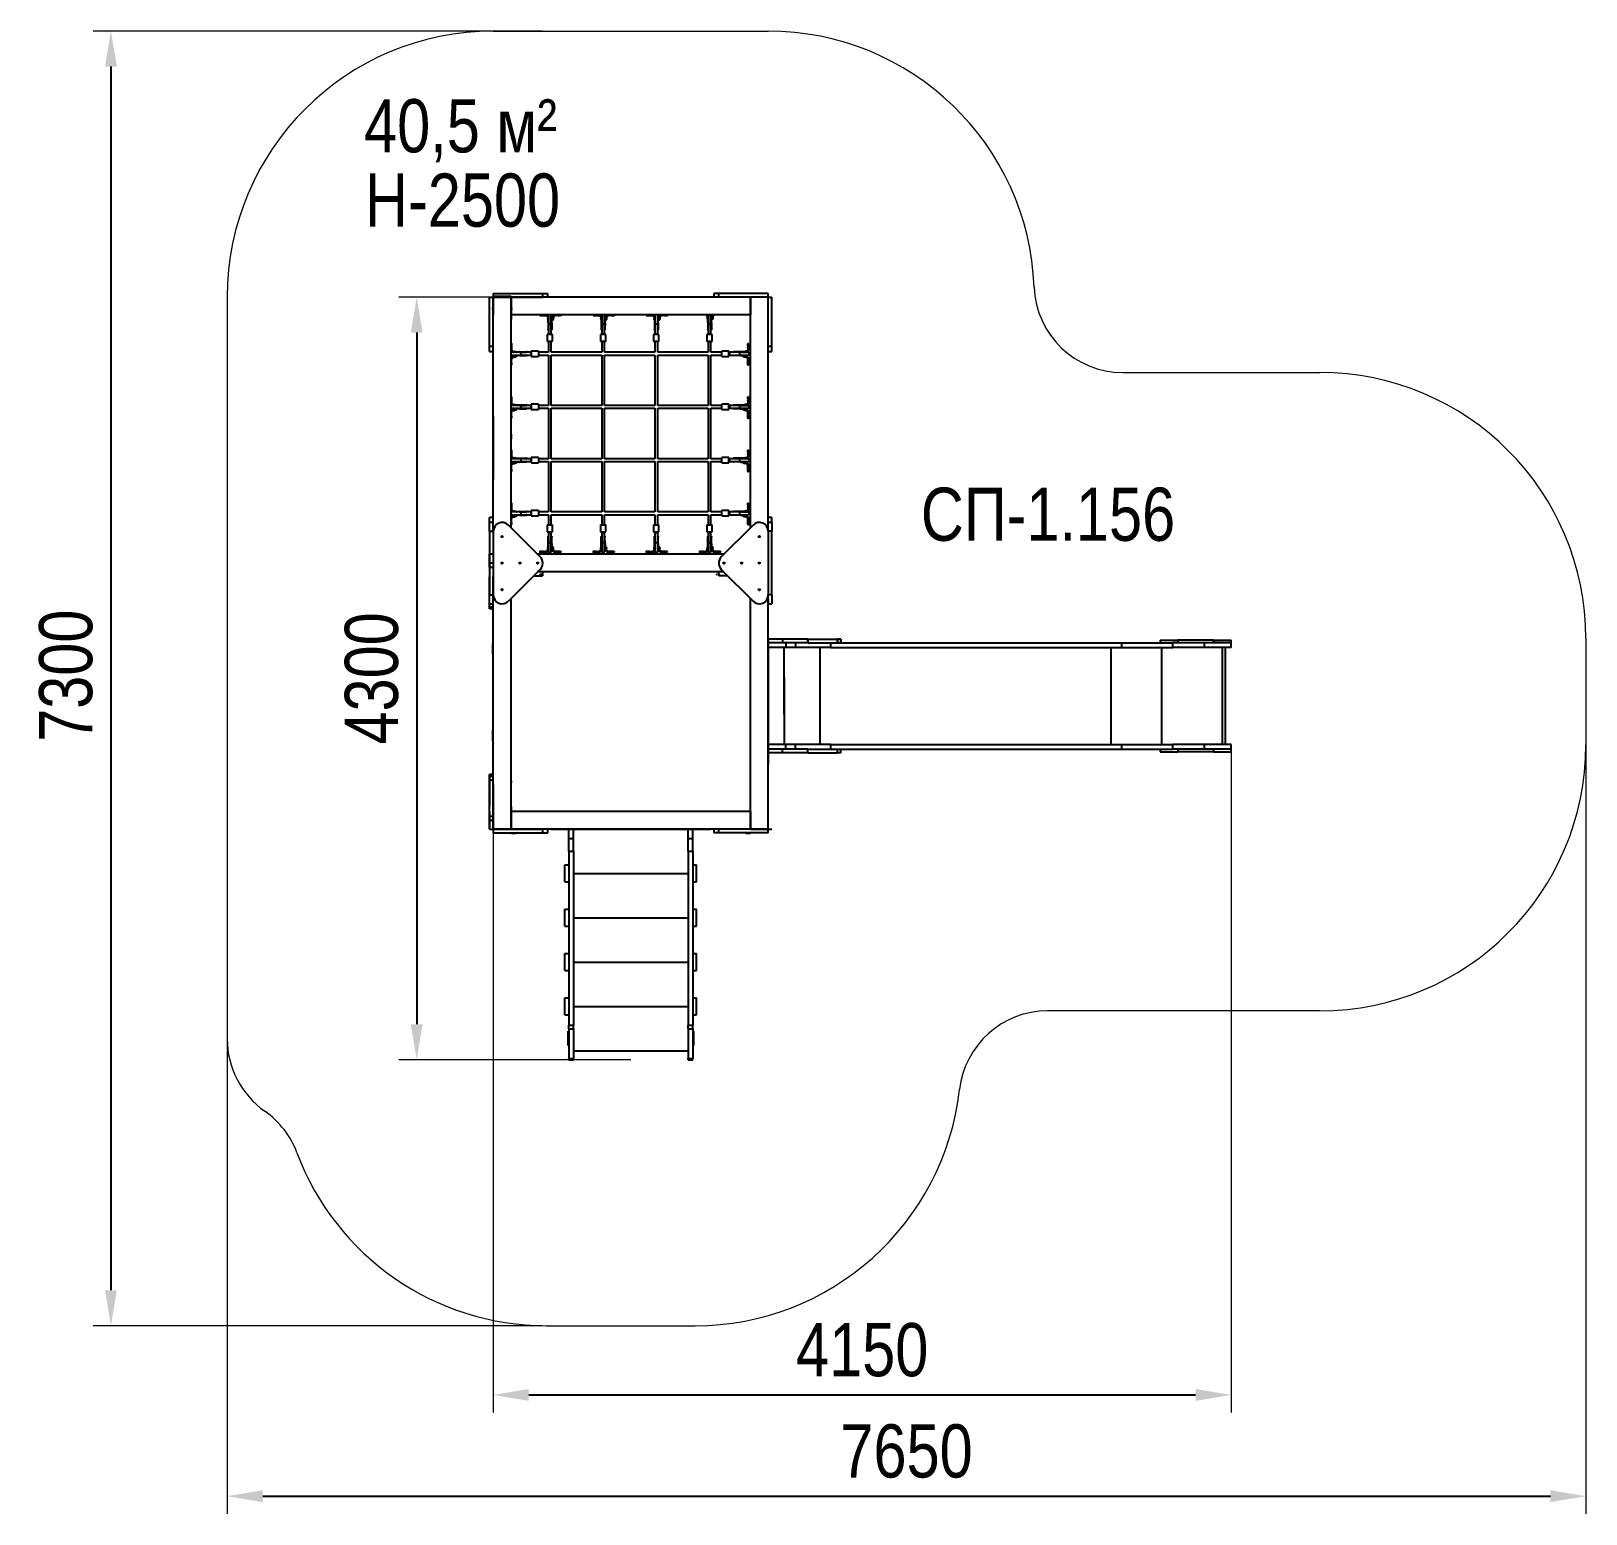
# Model space of a CAD drawing. Header units: millimetres. Extents: x -3907 to 4858, y -4880 to 3482.
import ezdxf

# ---------------------------------------------------------------- set-up
doc = ezdxf.new("R2010")
doc.units = ezdxf.units.MM
for name, color, linetype in [('DIKOM_АРТИКУЛ', 7, 'Continuous'), ('DIKOM_ЗОНА', 80, 'Continuous'), ('DIKOM_ОБЪЕКТ', 7, 'Continuous'), ('DIKOM_РАЗМЕР_ЗОНА', 7, 'Continuous'), ('DIKOM_РАЗМЕР_ОБЪЕКТА', 7, 'Continuous')]:
    doc.layers.add(name, color=color, linetype=linetype)
doc.styles.add('style1', font='arial.ttf', dxfattribs={"width": 0.8})
doc.dimstyles.new('1-50', dxfattribs={"dimtxt": 300, "dimasz": 200, "dimexe": 100, "dimexo": 0, "dimgap": 100, "dimtad": 1, "dimdec": 0, "dimtxsty": 'style1', "dimcen": 0, "dimclrd": 7, "dimclre": 7, "dimadec": 1, "dimazin": 2, "dimtfac": 1, "dimtdec": 0, "dimtmove": 0, "dimatfit": 3, "dimfxl": 0, "dimlwd": 25, "dimlwe": 18, "dimarcsym": 0})

msp = doc.modelspace()

# ---------------------------------------------------------------- texts
at = {"layer": 'DIKOM_АРТИКУЛ', "color": 7, "linetype": 'Continuous', "lineweight": 15, "insert": (1109.1, 907.3), "char_height": 300, "width": 4145.586, "attachment_point": 1, "style": 'style1'}
msp.add_mtext('{\\fArial|b0|i0|c204|p34;СП-1.1}56', dxfattribs=at)
at = {"layer": 'DIKOM_РАЗМЕР_ОБЪЕКТА', "char_height": 300, "width": 5885.531, "attachment_point": 1, "style": 'style1'}
for s, insert in [('40,5 {\\fArial|b0|i0|c204|p34;м}²', (-2029.6, 3097.7)), ('H-2500', (-2024.1, 2678.6))]:
    msp.add_mtext(s, dxfattribs=dict(at, insert=insert))

# ---------------------------------------------------------------- blocks, each defined once
blk = doc.blocks.new('*D0')
at = {"layer": 'Defpoints', "color": 0, "transparency": 16777216}
for p in [(-1301.3, -469.7), (2858.1, -553.9), (2858.1, -4208.8)]:
    blk.add_point(p, dxfattribs=at)
at = {"layer": 'DIKOM_РАЗМЕР_ОБЪЕКТА', "color": 7, "lineweight": 18, "transparency": 16777216}
for p, q in [((-1301.3, -469.7), (-1301.3, -4308.8)), ((2858.1, -553.9), (2858.1, -4308.8))]:
    blk.add_line(p, q, dxfattribs=at)
at = {"layer": 'DIKOM_РАЗМЕР_ОБЪЕКТА', "color": 7, "lineweight": 25, "transparency": 16777216}
blk.add_line((-1101.3, -4208.8), (2658.1, -4208.8), dxfattribs=at)
at = {"layer": 'DIKOM_РАЗМЕР_ОБЪЕКТА', "color": 7, "transparency": 16777216}
for points in [[(-1101.3, -4175.5), (-1101.3, -4242.1), (-1301.3, -4208.8)], [(2658.1, -4175.5), (2658.1, -4242.1), (2858.1, -4208.8)]]:
    blk.add_solid(points, dxfattribs=at)
at = {"layer": 'DIKOM_РАЗМЕР_ОБЪЕКТА', "color": 0, "transparency": 16777216, "insert": (778.4, -3955.6), "char_height": 300, "attachment_point": 5, "style": 'style1'}
blk.add_mtext('4150', dxfattribs=at)
blk = doc.blocks.new('*D1')
at = {"layer": 'Defpoints', "color": 0, "transparency": 16777216}
for p in [(-526.3, 1981.6), (-1733.1, -2318.4), (-526.3, -2318.4)]:
    blk.add_point(p, dxfattribs=at)
at = {"layer": 'DIKOM_РАЗМЕР_ОБЪЕКТА', "color": 7, "lineweight": 18, "transparency": 16777216}
for p, q in [((-526.3, 1981.6), (-1833.1, 1981.6)), ((-526.3, -2318.4), (-1833.1, -2318.4))]:
    blk.add_line(p, q, dxfattribs=at)
at = {"layer": 'DIKOM_РАЗМЕР_ОБЪЕКТА', "color": 7, "lineweight": 25, "transparency": 16777216}
blk.add_line((-1733.1, 1781.6), (-1733.1, -2118.4), dxfattribs=at)
at = {"layer": 'DIKOM_РАЗМЕР_ОБЪЕКТА', "color": 7, "transparency": 16777216}
for points in [[(-1766.4, 1781.6), (-1699.7, 1781.6), (-1733.1, 1981.6)], [(-1766.4, -2118.4), (-1699.7, -2118.4), (-1733.1, -2318.4)]]:
    blk.add_solid(points, dxfattribs=at)
at = {"layer": 'DIKOM_РАЗМЕР_ОБЪЕКТА', "color": 0, "transparency": 16777216, "insert": (-1986.4, -168.4), "char_height": 300, "attachment_point": 5, "rotation": 90, "style": 'style1'}
blk.add_mtext('4300', dxfattribs=at)
blk = doc.blocks.new('*D2')
at = {"layer": 'Defpoints', "color": 0, "transparency": 16777216}
for p in [(4858.1, -243.4), (-2801.3, -2065.8), (4858.1, -4779.8)]:
    blk.add_point(p, dxfattribs=at)
at = {"layer": 'DIKOM_РАЗМЕР_ЗОНА', "color": 7, "lineweight": 18, "transparency": 16777216}
for p, q in [((4858.1, -243.4), (4858.1, -4879.8)), ((-2801.3, -2065.8), (-2801.3, -4879.8))]:
    blk.add_line(p, q, dxfattribs=at)
at = {"layer": 'DIKOM_РАЗМЕР_ЗОНА', "color": 7, "lineweight": 25, "transparency": 16777216}
blk.add_line((-2601.3, -4779.8), (4658.1, -4779.8), dxfattribs=at)
at = {"layer": 'DIKOM_РАЗМЕР_ЗОНА', "color": 7, "transparency": 16777216}
for points in [[(-2601.3, -4746.5), (-2601.3, -4813.1), (-2801.3, -4779.8)], [(4658.1, -4746.5), (4658.1, -4813.1), (4858.1, -4779.8)]]:
    blk.add_solid(points, dxfattribs=at)
at = {"layer": 'DIKOM_РАЗМЕР_ЗОНА', "color": 0, "transparency": 16777216, "insert": (1028.4, -4526.6), "char_height": 300, "attachment_point": 5, "style": 'style1'}
blk.add_mtext('7650', dxfattribs=at)
blk = doc.blocks.new('*D3')
at = {"layer": 'Defpoints', "color": 0, "transparency": 16777216}
for p in [(-1026.3, 3481.6), (-3456.6, -3818.4), (-1026.3, -3818.4)]:
    blk.add_point(p, dxfattribs=at)
at = {"layer": 'DIKOM_РАЗМЕР_ЗОНА', "color": 7, "lineweight": 18, "transparency": 16777216}
for p, q in [((-1026.3, 3481.6), (-3556.6, 3481.6)), ((-1026.3, -3818.4), (-3556.6, -3818.4))]:
    blk.add_line(p, q, dxfattribs=at)
at = {"layer": 'DIKOM_РАЗМЕР_ЗОНА', "color": 7, "lineweight": 25, "transparency": 16777216}
blk.add_line((-3456.6, 3281.6), (-3456.6, -3618.4), dxfattribs=at)
at = {"layer": 'DIKOM_РАЗМЕР_ЗОНА', "color": 7, "transparency": 16777216}
for points in [[(-3490, 3281.6), (-3423.3, 3281.6), (-3456.6, 3481.6)], [(-3490, -3618.4), (-3423.3, -3618.4), (-3456.6, -3818.4)]]:
    blk.add_solid(points, dxfattribs=at)
at = {"layer": 'DIKOM_РАЗМЕР_ЗОНА', "color": 0, "transparency": 16777216, "insert": (-3709.9, -153.5), "char_height": 300, "attachment_point": 5, "rotation": 90, "style": 'style1'}
blk.add_mtext('7300', dxfattribs=at)

# ---------------------------------------------------------------- dimensions: what is measured, and where the dimension line sits
at = {"layer": 'DIKOM_РАЗМЕР_ЗОНА'}
dim = msp.add_linear_dim(base=(-3456.6, -3818.4), p1=(-1026.3, 3481.6), p2=(-1026.3, -3818.4), angle=90, dimstyle='1-50', dxfattribs=at)
dim.commit()
dim.dimension.update_dxf_attribs({"geometry": '*D3', "text_midpoint": (-3456.6, -153.5), "dimtype": 160})
dim = msp.add_linear_dim(base=(4858.1, -4779.8), p1=(-2801.3, -2065.8), p2=(4858.1, -243.4), text='7650', dimstyle='1-50', dxfattribs=at)
dim.commit()
dim.dimension.update_dxf_attribs({"geometry": '*D2', "text_midpoint": (1028.4, -4779.8), "dimtype": 160})
at = {"layer": 'DIKOM_РАЗМЕР_ОБЪЕКТА'}
dim = msp.add_linear_dim(base=(-1733.1, -2318.4), p1=(-526.3, 1981.6), p2=(-526.3, -2318.4), angle=90, dimstyle='1-50', dxfattribs=at)
dim.commit()
dim.dimension.update_dxf_attribs({"geometry": '*D1', "text_midpoint": (-1733.1, -168.4), "dimtype": 160})
dim = msp.add_linear_dim(base=(2858.1, -4208.8), p1=(-1301.3, -469.7), p2=(2858.1, -553.9), text='4150', dimstyle='1-50', dxfattribs=at)
dim.commit()
dim.dimension.update_dxf_attribs({"geometry": '*D0', "text_midpoint": (778.4, -4208.8), "dimtype": 160})

# ---------------------------------------------------------------- linework, layer by layer
at = {"layer": 'DIKOM_ЗОНА', "color": 3, "lineweight": 15}
for p, q in [((-1301.3, 3481.6), (248.7, 3481.6)), ((-2801.3, 1981.6), (-2801.3, -2200.2)), ((2247.3, 1556.6), (3358.1, 1556.6)), ((4858.1, 56.6), (4858.1, -543.4)), ((3358.1, -2043.4), (1823.7, -2043.4)), ((-1002.8, -3818.4), (-163.6, -3818.4))]:
    msp.add_line(p, q, dxfattribs=at)
for centre, radius, start, end in [((-1301.3, 1981.6), 1500, 90, 180), ((248.7, 1981.6), 1500, 2.1491, 90), ((2247.3, 2056.6), 500, 182.1491, 270), ((3358.1, 56.6), 1500, 0, 90), ((3358.1, -543.4), 1500, 270, 0), ((1823.7, -2543.4), 500, 90, 173.54055), ((-2301.3, -2200.2), 500, 180, 234.90036), ((-163.6, -2318.4), 1500, 270, 353.54055), ((-2876.3, -3018.4), 500, 20.48731, 54.90036), ((-1002.8, -2318.4), 1500, 200.48731, 270)]:
    msp.add_arc(centre, radius, start, end, dxfattribs=at)
at = {"layer": 'DIKOM_ОБЪЕКТ'}
for p, q in [((-1322.3, 1981.6), (-1301.3, 1981.6)), ((-1322.3, 1704.1), (-1322.3, 1981.6)), ((-1304.3, 1979.6), (-1304.3, 1921.6)), ((-1301.3, 2002.6), (-1301.3, 1981.6)), ((-1301.3, 2002.6), (-1023.7, 2002.6)), ((-1301.3, 1981.6), (-1023.7, 1981.6)), ((-1301.3, 1704.1), (-1301.3, 1981.6)), ((-1301.3, 660.9), (-1301.3, 1981.6)), ((-1201.3, 1981.6), (-1301.3, 1981.6)), ((-1301.3, 1981.6), (-1301.3, 1881.6)), ((-1201.3, 1981.6), (-1301.3, 1981.6)), ((-1203.3, 1984.6), (-1299.3, 1984.6)), ((-1201.3, 681.6), (-1201.3, 1981.6)), ((148.7, 1981.6), (-1201.3, 1981.6)), ((-1201.3, 1981.6), (-1201.3, 1881.6)), ((-1201.3, 1881.6), (-1201.3, 1981.6)), ((-1198.3, 1921.6), (-1198.3, 1979.6)), ((-1023.7, 2002.6), (-1023.7, 1981.6)), ((-1023.7, 2002.6), (-993.7, 2002.6)), ((-993.7, 1981.6), (-993.7, 2002.6)), ((-58.9, 2002.6), (-58.9, 1981.6)), ((-28.9, 2002.6), (-58.9, 2002.6)), ((-28.9, 1981.6), (-28.9, 2002.6)), ((248.7, 2002.6), (-28.9, 2002.6)), ((248.7, 1981.6), (-28.9, 1981.6)), ((148.7, 681.6), (148.7, 1981.6)), ((248.7, 1981.6), (148.7, 1981.6)), ((148.7, 1981.6), (148.7, 1881.6)), ((148.7, 1981.6), (148.7, 1881.6)), ((248.7, 1981.6), (148.7, 1981.6)), ((248.7, 1981.6), (248.7, 2002.6)), ((248.7, 1981.6), (269.7, 1981.6)), ((248.7, 1704.1), (248.7, 1981.6)), ((248.7, 660.9), (248.7, 1981.6)), ((248.7, 1881.6), (248.7, 1981.6)), ((269.7, 1704.1), (269.7, 1981.6)), ((-1304.3, 1921.6), (-1301.3, 1921.6)), ((-1304.3, 1911.6), (-1304.3, 1921.6)), ((-1301.3, 1911.6), (-1304.3, 1911.6)), ((-1201.3, 1921.6), (-1198.3, 1921.6)), ((-1198.3, 1911.6), (-1201.3, 1911.6)), ((148.7, 1881.6), (-1201.3, 1881.6)), ((-1201.3, 1854.6), (-1201.2, 1854.6)), ((-1201.2, 1881.6), (-1201.2, 1854.6)), ((-1198.3, 1921.6), (-1198.3, 1911.6)), ((-1038.7, 1881.6), (-1038.7, 1878.6)), ((-1038.7, 1878.6), (-1033.5, 1878.6)), ((-1032.2, 1878.6), (-1035.3, 1878.6)), ((-1032.4, 1878.6), (-1034.6, 1878.6)), ((-1027.5, 1881.6), (-1027.5, 1878.6)), ((-1027.5, 1878.6), (-1002.7, 1878.6)), ((-996, 1879.3), (-997.8, 1880.4)), ((-995.3, 1878.7), (-995.6, 1879)), ((-994.7, 1870.6), (-994.7, 1869.6)), ((-994.7, 1869.6), (-994.7, 1861.5)), ((-994.7, 1861.5), (-991.7, 1861.5)), ((-994.7, 1859.4), (-994.6, 1858.8)), ((-991.4, 1856.3), (-994.1, 1856.3)), ((-990.8, 1880.6), (-991.8, 1880.6)), ((-991.7, 1869.6), (-991.7, 1870.6)), ((-991.7, 1861.5), (-991.7, 1869.6)), ((-990.2, 1863.6), (-990.3, 1863.9)), ((-990.2, 1850.7), (-990.3, 1850.8)), ((-990.2, 1879.6), (-990.2, 1834.6)), ((-974.2, 1834.6), (-974.2, 1879.6)), ((-971.8, 1880.6), (-972.8, 1880.6)), ((-963.4, 1856.3), (-966.1, 1856.3)), ((-965.7, 1869.6), (-965.7, 1870.6)), ((-965.7, 1861.5), (-965.7, 1869.6)), ((-965.7, 1861.5), (-962.7, 1861.5)), ((-962.8, 1859.3), (-962.8, 1860)), ((-962.8, 1859), (-962.8, 1859.8)), ((-962.7, 1870.6), (-962.7, 1869.6)), ((-962.7, 1869.6), (-962.7, 1861.5)), ((-930, 1878.6), (-954.7, 1878.6)), ((-931.3, 1878.6), (-924.6, 1878.6)), ((-930, 1881.6), (-930, 1878.6)), ((-929.9, 1878.6), (-929.5, 1878.6)), ((-924.6, 1878.6), (-921.8, 1878.6)), ((-918.7, 1878.6), (-918.7, 1881.6)), ((-738.7, 1881.6), (-738.7, 1878.6)), ((-738.7, 1878.6), (-733.5, 1878.6)), ((-732.2, 1878.6), (-735.3, 1878.6)), ((-732.4, 1878.6), (-734.6, 1878.6)), ((-727.5, 1881.6), (-727.5, 1878.6)), ((-727.5, 1878.6), (-702.7, 1878.6)), ((-696, 1879.3), (-697.8, 1880.4)), ((-695.3, 1878.7), (-695.6, 1879)), ((-694.7, 1870.6), (-694.7, 1869.6)), ((-694.7, 1869.6), (-694.7, 1861.5)), ((-694.7, 1861.5), (-691.7, 1861.5)), ((-694.7, 1859.4), (-694.7, 1858.8)), ((-691.4, 1856.3), (-694.1, 1856.3)), ((-690.8, 1880.6), (-691.8, 1880.6)), ((-691.7, 1869.6), (-691.7, 1870.6)), ((-691.7, 1861.5), (-691.7, 1869.6)), ((-690.2, 1863.6), (-690.3, 1863.9)), ((-690.2, 1850.7), (-690.3, 1850.8)), ((-690.2, 1879.6), (-690.2, 1834.6)), ((-674.2, 1834.6), (-674.2, 1879.6)), ((-671.8, 1880.6), (-672.8, 1880.6)), ((-663.4, 1856.3), (-666.1, 1856.3)), ((-665.7, 1869.6), (-665.7, 1870.6)), ((-665.7, 1861.5), (-665.7, 1869.6)), ((-665.7, 1861.5), (-662.7, 1861.5)), ((-662.8, 1859.3), (-662.8, 1860)), ((-662.8, 1859), (-662.8, 1859.8)), ((-662.7, 1870.6), (-662.7, 1869.6)), ((-662.7, 1869.6), (-662.7, 1861.5)), ((-630, 1878.6), (-654.7, 1878.6)), ((-631.3, 1878.6), (-624.6, 1878.6)), ((-630, 1881.6), (-630, 1878.6)), ((-629.9, 1878.6), (-629.5, 1878.6)), ((-624.6, 1878.6), (-621.8, 1878.6)), ((-618.7, 1878.6), (-618.7, 1881.6)), ((-438.7, 1881.6), (-438.7, 1878.6)), ((-438.7, 1878.6), (-433.5, 1878.6)), ((-432.2, 1878.6), (-435.3, 1878.6)), ((-432.4, 1878.6), (-434.6, 1878.6)), ((-427.5, 1881.6), (-427.5, 1878.6)), ((-427.5, 1878.6), (-402.7, 1878.6)), ((-396, 1879.3), (-397.8, 1880.4)), ((-395.3, 1878.7), (-395.6, 1879)), ((-394.7, 1870.6), (-394.7, 1869.6)), ((-394.7, 1869.6), (-394.7, 1861.5)), ((-394.7, 1861.5), (-391.7, 1861.5)), ((-394.7, 1859.4), (-394.7, 1858.8)), ((-391.4, 1856.3), (-394.1, 1856.3)), ((-390.8, 1880.6), (-391.8, 1880.6)), ((-391.7, 1869.6), (-391.7, 1870.6)), ((-391.7, 1861.5), (-391.7, 1869.6)), ((-390.2, 1863.6), (-390.3, 1863.9)), ((-390.2, 1850.7), (-390.3, 1850.8)), ((-390.2, 1879.6), (-390.2, 1834.6)), ((-374.2, 1834.6), (-374.2, 1879.6)), ((-371.8, 1880.6), (-372.8, 1880.6)), ((-363.4, 1856.3), (-366.1, 1856.3)), ((-365.7, 1869.6), (-365.7, 1870.6)), ((-365.7, 1861.5), (-365.7, 1869.6)), ((-365.7, 1861.5), (-362.7, 1861.5)), ((-362.8, 1859.3), (-362.8, 1860)), ((-362.8, 1859), (-362.8, 1859.8)), ((-362.7, 1870.6), (-362.7, 1869.6)), ((-362.7, 1869.6), (-362.7, 1861.5)), ((-330, 1878.6), (-354.7, 1878.6)), ((-331.3, 1878.6), (-324.6, 1878.6)), ((-330, 1881.6), (-330, 1878.6)), ((-329.9, 1878.6), (-329.5, 1878.6)), ((-324.6, 1878.6), (-321.8, 1878.6)), ((-318.7, 1878.6), (-318.7, 1881.6)), ((-94.7, 1874.7), (-94.7, 1873.7)), ((-94.7, 1873.7), (-94.7, 1865.6)), ((-94.7, 1865.6), (-91.7, 1865.6)), ((-94.7, 1863.5), (-94.6, 1862.9)), ((-91.4, 1860.4), (-94.1, 1860.4)), ((-90.8, 1880.6), (-91.8, 1880.6)), ((-91.7, 1873.7), (-91.7, 1874.7)), ((-91.7, 1865.6), (-91.7, 1873.7)), ((-90.2, 1867.7), (-90.4, 1868.1)), ((-90.2, 1879.6), (-90.2, 1834.6)), ((-74.2, 1834.6), (-74.2, 1879.6)), ((-71.8, 1880.6), (-72.8, 1880.6)), ((-63.4, 1860.4), (-66.1, 1860.4)), ((-65.7, 1873.7), (-65.7, 1874.7)), ((-65.7, 1865.6), (-65.7, 1873.7)), ((-65.7, 1865.6), (-62.7, 1865.6)), ((-62.8, 1863.4), (-62.8, 1864.1)), ((-62.8, 1863.1), (-62.8, 1863.9)), ((-62.7, 1874.7), (-62.7, 1873.7)), ((-62.7, 1873.7), (-62.7, 1865.6)), ((-997.2, 1771.3), (-997.2, 1731.3)), ((-982.2, 1771.3), (-997.2, 1771.3)), ((-992.5, 1836.7), (-992.3, 1800)), ((-991.4, 1837.8), (-991.9, 1799.4)), ((-991.4, 1837.7), (-991.9, 1800.4)), ((-991.9, 1800.4), (-990.9, 1800.4)), ((-991.8, 1797.2), (-990.7, 1797.1)), ((-991.4, 1837.7), (-991.4, 1837.8)), ((-990.4, 1837.7), (-991.4, 1837.7)), ((-991.4, 1797.3), (-990.4, 1797.3)), ((-990.4, 1837.7), (-990.9, 1800.4)), ((-990.4, 1839.1), (-990.2, 1839.2)), ((-990.3, 1838.4), (-990.4, 1837.8)), ((-990.2, 1834.6), (-990.2, 1774.7)), ((-990.2, 1774.7), (-990.2, 1771.3)), ((-990.2, 1774.7), (-974.2, 1774.7)), ((-967.2, 1771.3), (-982.2, 1771.3)), ((-974.2, 1774.7), (-974.2, 1834.6)), ((-974.2, 1771.3), (-974.2, 1774.7)), ((-973.8, 1797.1), (-972.7, 1797.1)), ((-973.6, 1797.2), (-972.5, 1797.2)), ((-972.4, 1837.6), (-972.9, 1800.3)), ((-972.9, 1800.3), (-971.9, 1800.3)), ((-971.4, 1837.6), (-972.4, 1837.6)), ((-971.4, 1837.6), (-971.9, 1800.3)), ((-967.2, 1731.3), (-967.2, 1771.3)), ((-697.2, 1771.3), (-697.2, 1731.3)), ((-682.2, 1771.3), (-697.2, 1771.3)), ((-692.5, 1836.7), (-692.3, 1800)), ((-691.4, 1837.8), (-691.9, 1799.4)), ((-691.4, 1837.7), (-691.9, 1800.4)), ((-691.9, 1800.4), (-690.9, 1800.4)), ((-691.8, 1797.2), (-690.7, 1797.1)), ((-691.4, 1837.7), (-691.4, 1837.8)), ((-690.4, 1837.7), (-691.4, 1837.7)), ((-691.4, 1797.3), (-690.4, 1797.3)), ((-690.4, 1837.7), (-690.9, 1800.4)), ((-690.4, 1839.1), (-690.2, 1839.2)), ((-690.3, 1838.4), (-690.4, 1837.8)), ((-690.2, 1834.6), (-690.2, 1774.7)), ((-690.2, 1774.7), (-690.2, 1771.3)), ((-690.2, 1774.7), (-674.2, 1774.7)), ((-667.2, 1771.3), (-682.2, 1771.3)), ((-674.2, 1774.7), (-674.2, 1834.6)), ((-674.2, 1771.3), (-674.2, 1774.7)), ((-673.8, 1797.1), (-672.7, 1797.1)), ((-673.6, 1797.2), (-672.5, 1797.2)), ((-672.4, 1837.6), (-672.9, 1800.3)), ((-672.9, 1800.3), (-671.9, 1800.3)), ((-671.4, 1837.6), (-672.4, 1837.6)), ((-671.4, 1837.6), (-671.9, 1800.3)), ((-667.2, 1731.3), (-667.2, 1771.3)), ((-397.2, 1771.3), (-397.2, 1731.3)), ((-382.2, 1771.3), (-397.2, 1771.3)), ((-392.5, 1836.7), (-392.3, 1800)), ((-391.4, 1837.8), (-391.9, 1799.4)), ((-391.4, 1837.7), (-391.9, 1800.4)), ((-391.9, 1800.4), (-390.9, 1800.4)), ((-391.8, 1797.2), (-390.7, 1797.1)), ((-391.4, 1837.7), (-391.4, 1837.8)), ((-390.4, 1837.7), (-391.4, 1837.7)), ((-391.4, 1797.3), (-390.4, 1797.3)), ((-390.4, 1837.7), (-390.9, 1800.4)), ((-390.4, 1839.1), (-390.2, 1839.2)), ((-390.3, 1838.4), (-390.4, 1837.8)), ((-390.2, 1834.6), (-390.2, 1774.7)), ((-390.2, 1774.7), (-390.2, 1771.3)), ((-390.2, 1774.7), (-374.2, 1774.7)), ((-367.2, 1771.3), (-382.2, 1771.3)), ((-374.2, 1774.7), (-374.2, 1834.6)), ((-374.2, 1771.3), (-374.2, 1774.7)), ((-373.8, 1797.1), (-372.7, 1797.1)), ((-373.6, 1797.2), (-372.5, 1797.2)), ((-372.4, 1837.6), (-372.9, 1800.3)), ((-372.9, 1800.3), (-371.9, 1800.3)), ((-371.4, 1837.6), (-372.4, 1837.6)), ((-371.4, 1837.6), (-371.9, 1800.3)), ((-367.2, 1731.3), (-367.2, 1771.3)), ((-97.2, 1771.3), (-97.2, 1731.3)), ((-82.2, 1771.3), (-97.2, 1771.3)), ((-92.5, 1836.7), (-92.3, 1800)), ((-91.4, 1837.8), (-91.9, 1799.4)), ((-91.4, 1837.7), (-91.9, 1800.4)), ((-91.9, 1800.4), (-90.9, 1800.4)), ((-91.8, 1797.2), (-90.7, 1797.1)), ((-91.4, 1837.7), (-91.4, 1837.8)), ((-90.4, 1837.7), (-91.4, 1837.7)), ((-91.4, 1797.3), (-90.4, 1797.3)), ((-90.4, 1837.7), (-90.9, 1800.4)), ((-90.4, 1839.1), (-90.2, 1839.2)), ((-90.3, 1838.4), (-90.4, 1837.8)), ((-90.2, 1834.6), (-90.2, 1774.7)), ((-90.2, 1774.7), (-90.2, 1771.3)), ((-90.2, 1774.7), (-74.2, 1774.7)), ((-67.2, 1771.3), (-82.2, 1771.3)), ((-74.2, 1774.7), (-74.2, 1834.6)), ((-74.2, 1771.3), (-74.2, 1774.7)), ((-73.8, 1797.1), (-72.7, 1797.1)), ((-73.6, 1797.2), (-72.5, 1797.2)), ((-72.4, 1837.6), (-72.9, 1800.3)), ((-72.9, 1800.3), (-71.9, 1800.3)), ((-71.4, 1837.6), (-72.4, 1837.6)), ((-71.4, 1837.6), (-71.9, 1800.3)), ((-67.2, 1731.3), (-67.2, 1771.3)), ((-1322.3, 1704.1), (-1301.3, 1704.1)), ((-1322.3, 1674.1), (-1322.3, 1704.1)), ((-1322.3, 1674.1), (-1301.3, 1674.1)), ((-1198.3, 1719.1), (-1201.3, 1719.1)), ((-1201.3, 1707.8), (-1198.3, 1707.8)), ((-1200.1, 1678.1), (-1199, 1676.3)), ((-1199.1, 1676.4), (-1198.3, 1675.6)), ((-1198.3, 1713.8), (-1198.3, 1719.1)), ((-1198.3, 1710.6), (-1198.3, 1711.8)), ((-1198.3, 1707.8), (-1198.3, 1683.1)), ((-1196.2, 1672.1), (-1196.2, 1671.1)), ((-1150.2, 1670.5), (-1195.1, 1670.5)), ((-1190.3, 1675.1), (-1189.3, 1675.1)), ((-1189.3, 1672.1), (-1190.3, 1672.1)), ((-1189.3, 1675.1), (-1181.2, 1675.1)), ((-1181.2, 1672.1), (-1189.3, 1672.1)), ((-1183.6, 1670.7), (-1183.3, 1670.5)), ((-1181.2, 1672.1), (-1181.2, 1675.1)), ((-1178.5, 1675), (-1179.2, 1675)), ((-1176, 1674.4), (-1176, 1671.7)), ((-1154.8, 1670.5), (-1154.7, 1670.7)), ((-1153.4, 1670.7), (-1154, 1670.6)), ((-1114.9, 1672.2), (-1153.3, 1671.7)), ((-1153.3, 1671.7), (-1116, 1672.2)), ((-1153.3, 1671.7), (-1153.2, 1670.7)), ((-1153.3, 1671.7), (-1153.3, 1671.7)), ((-1153.2, 1670.7), (-1116, 1671.2)), ((-1152.3, 1672.8), (-1115.6, 1672.6)), ((-1090.3, 1670.5), (-1150.2, 1670.5)), ((-1116, 1671.2), (-1116, 1672.2)), ((-1112.9, 1670.7), (-1112.9, 1671.8)), ((-1112.7, 1671.1), (-1112.7, 1672.1)), ((-1086.8, 1670.5), (-1090.3, 1670.5)), ((-1090.3, 1670.5), (-1090.3, 1654.5)), ((-1046.8, 1677.5), (-1086.8, 1677.5)), ((-1086.8, 1677.5), (-1086.8, 1647.5)), ((-1046.8, 1677.5), (-1046.8, 1647.5)), ((-990.2, 1670.5), (-1046.8, 1670.5)), ((-982.2, 1731.3), (-997.2, 1731.3)), ((-990.2, 1731.3), (-990.2, 1670.5)), ((-967.2, 1731.3), (-982.2, 1731.3)), ((-974.2, 1670.5), (-974.2, 1731.3)), ((-690.2, 1670.5), (-974.2, 1670.5)), ((-682.2, 1731.3), (-697.2, 1731.3)), ((-690.2, 1731.3), (-690.2, 1670.5)), ((-667.2, 1731.3), (-682.2, 1731.3)), ((-674.2, 1670.5), (-674.2, 1731.3)), ((-390.2, 1670.5), (-674.2, 1670.5)), ((-382.2, 1731.3), (-397.2, 1731.3)), ((-390.2, 1731.3), (-390.2, 1670.5)), ((-367.2, 1731.3), (-382.2, 1731.3)), ((-374.2, 1670.5), (-374.2, 1731.3)), ((-90.2, 1670.5), (-374.2, 1670.5)), ((-82.2, 1731.3), (-97.2, 1731.3)), ((-90.2, 1731.3), (-90.2, 1670.5)), ((-67.2, 1731.3), (-82.2, 1731.3)), ((-74.2, 1670.5), (-74.2, 1731.3)), ((-13.4, 1670.5), (-74.2, 1670.5)), ((26.6, 1677.5), (-13.4, 1677.5)), ((-13.4, 1662.5), (-13.4, 1677.5)), ((26.6, 1662.5), (26.6, 1677.5)), ((30, 1670.5), (26.6, 1670.5)), ((89.9, 1670.5), (30, 1670.5)), ((30, 1670.5), (30, 1654.5)), ((52.5, 1672.1), (52.4, 1671.1)), ((52.6, 1671.8), (52.6, 1670.7)), ((93.1, 1671.7), (54.7, 1672.2)), ((92, 1672.8), (55.3, 1672.6)), ((93, 1671.7), (55.7, 1672.2)), ((55.7, 1672.2), (55.7, 1671.2)), ((93, 1670.7), (55.7, 1671.2)), ((134.9, 1670.5), (89.9, 1670.5)), ((93, 1670.7), (93, 1671.7)), ((93, 1671.7), (93.1, 1671.7)), ((93.7, 1670.6), (93.1, 1670.7)), ((94.4, 1670.7), (94.5, 1670.5)), ((111.6, 1671.7), (111.6, 1674.4)), ((114.7, 1675), (114.1, 1675)), ((116.8, 1675.1), (116.8, 1672.1)), ((124.9, 1675.1), (116.8, 1675.1)), ((116.8, 1672.1), (124.9, 1672.1)), ((118.9, 1670.5), (119.2, 1670.7)), ((125.9, 1675.1), (124.9, 1675.1)), ((124.9, 1672.1), (125.9, 1672.1)), ((133.9, 1719.1), (133.9, 1713.8)), ((136.9, 1719.1), (133.9, 1719.1)), ((133.9, 1712.5), (133.9, 1715.6)), ((133.9, 1712.7), (133.9, 1714.9)), ((133.9, 1707.8), (133.9, 1683.1)), ((136.9, 1707.8), (133.9, 1707.8)), ((134, 1675.6), (134.3, 1676)), ((134.6, 1676.3), (135.7, 1678.1)), ((135.9, 1671.1), (135.9, 1672.1)), ((136.9, 1683.1), (136.9, 1707.8)), ((248.7, 1704.1), (269.7, 1704.1)), ((248.7, 1674.1), (269.7, 1674.1)), ((269.7, 1674.1), (269.7, 1704.1)), ((-1201.3, 1610.3), (-1198.3, 1610.3)), ((-1201.3, 1599.1), (-1198.3, 1599.1)), ((-1198.3, 1610.3), (-1198.3, 1635.1)), ((-1198.3, 1606.2), (-1198.3, 1599.1)), ((-1196.1, 1653.1), (-1196.1, 1652.1)), ((-1195.1, 1654.5), (-1150.2, 1654.5)), ((-1189.3, 1646.1), (-1190.3, 1646.1)), ((-1190.3, 1643.1), (-1189.3, 1643.1)), ((-1181.2, 1646.1), (-1189.3, 1646.1)), ((-1189.3, 1643.1), (-1181.2, 1643.1)), ((-1181.2, 1643.1), (-1181.2, 1646.1)), ((-1179.7, 1643.1), (-1179, 1643.2)), ((-1179.7, 1643.1), (-1179, 1643.1)), ((-1176, 1646.5), (-1176, 1643.7)), ((-1153.2, 1652.7), (-1115.9, 1653.2)), ((-1153.2, 1652.7), (-1153.2, 1651.7)), ((-1153.2, 1651.7), (-1115.9, 1652.2)), ((-1150.2, 1654.5), (-1090.3, 1654.5)), ((-1115.9, 1652.2), (-1115.9, 1653.2)), ((-1112.8, 1652.8), (-1112.8, 1653.9)), ((-1112.6, 1653), (-1112.6, 1654.1)), ((-1090.3, 1654.5), (-1086.8, 1654.5)), ((-1086.8, 1647.5), (-1046.8, 1647.5)), ((-1046.8, 1654.5), (-990.2, 1654.5)), ((-990.2, 1654.5), (-990.2, 1370.5)), ((-974.2, 1370.5), (-974.2, 1654.5)), ((-974.2, 1654.5), (-690.2, 1654.5)), ((-690.2, 1654.5), (-690.2, 1370.5)), ((-674.2, 1370.5), (-674.2, 1654.5)), ((-674.2, 1654.5), (-390.2, 1654.5)), ((-390.2, 1654.5), (-390.2, 1370.5)), ((-374.2, 1370.5), (-374.2, 1654.5)), ((-374.2, 1654.5), (-90.2, 1654.5)), ((-90.2, 1654.5), (-90.2, 1370.5)), ((-74.2, 1370.5), (-74.2, 1654.5)), ((-74.2, 1654.5), (-13.4, 1654.5)), ((-13.4, 1647.5), (-13.4, 1662.5)), ((-13.4, 1647.5), (26.6, 1647.5)), ((26.6, 1647.5), (26.6, 1662.5)), ((26.6, 1654.5), (30, 1654.5)), ((30, 1654.5), (89.9, 1654.5)), ((52.4, 1654.1), (52.4, 1653)), ((52.5, 1653.9), (52.5, 1652.8)), ((92.9, 1652.7), (55.6, 1653.2)), ((55.6, 1653.2), (55.6, 1652.2)), ((92.9, 1651.7), (55.6, 1652.2)), ((89.9, 1654.5), (134.9, 1654.5)), ((92.9, 1651.7), (92.9, 1652.7)), ((111.6, 1643.7), (111.6, 1646.5)), ((114.3, 1643.1), (115.1, 1643.1)), ((114.6, 1643.1), (115.3, 1643.1)), ((116.8, 1646.1), (116.8, 1643.1)), ((116.8, 1646.1), (124.9, 1646.1)), ((124.9, 1643.1), (116.8, 1643.1)), ((124.9, 1646.1), (125.9, 1646.1)), ((125.9, 1643.1), (124.9, 1643.1)), ((133.9, 1610.3), (133.9, 1635.1)), ((133.9, 1611.6), (133.9, 1604.9)), ((136.9, 1610.3), (133.9, 1610.3)), ((133.9, 1610.2), (133.9, 1609.8)), ((133.9, 1604.9), (133.9, 1602.1)), ((133.9, 1599.1), (136.9, 1599.1)), ((135.9, 1652.1), (135.9, 1653.1)), ((136.9, 1635.1), (136.9, 1610.3)), ((-1198.3, 1419.1), (-1201.3, 1419.1)), ((-1201.3, 1407.8), (-1198.3, 1407.8)), ((-1198.3, 1413.8), (-1198.3, 1419.1)), ((-1198.3, 1410.6), (-1198.3, 1411.8)), ((-1198.3, 1407.8), (-1198.3, 1383.1)), ((133.9, 1419.1), (133.9, 1413.8)), ((136.9, 1419.1), (133.9, 1419.1)), ((133.9, 1412.5), (133.9, 1415.6)), ((133.9, 1412.7), (133.9, 1414.9)), ((133.9, 1407.8), (133.9, 1383.1)), ((136.9, 1407.8), (133.9, 1407.8)), ((136.9, 1383.1), (136.9, 1407.8)), ((-1200.1, 1378.1), (-1199, 1376.3)), ((-1199.1, 1376.4), (-1198.3, 1375.6)), ((-1198.3, 1310.3), (-1198.3, 1335.1)), ((-1196.2, 1372.1), (-1196.2, 1371.1)), ((-1196.1, 1353.1), (-1196.1, 1352.1)), ((-1150.2, 1370.5), (-1195.1, 1370.5)), ((-1195.1, 1354.5), (-1150.2, 1354.5)), ((-1190.3, 1375.1), (-1189.3, 1375.1)), ((-1189.3, 1372.1), (-1190.3, 1372.1)), ((-1189.3, 1346.1), (-1190.3, 1346.1)), ((-1190.3, 1343.1), (-1189.3, 1343.1)), ((-1189.3, 1375.1), (-1181.2, 1375.1)), ((-1181.2, 1372.1), (-1189.3, 1372.1)), ((-1181.2, 1346.1), (-1189.3, 1346.1)), ((-1189.3, 1343.1), (-1181.2, 1343.1)), ((-1183.6, 1370.7), (-1183.3, 1370.5)), ((-1181.2, 1372.1), (-1181.2, 1375.1)), ((-1181.2, 1343.1), (-1181.2, 1346.1)), ((-1179.7, 1343.1), (-1179, 1343.2)), ((-1179.7, 1343.1), (-1179, 1343.1)), ((-1178.5, 1375), (-1179.2, 1375)), ((-1176, 1374.4), (-1176, 1371.7)), ((-1176, 1346.5), (-1176, 1343.7)), ((-1154.8, 1370.5), (-1154.7, 1370.7)), ((-1153.4, 1370.7), (-1154, 1370.6)), ((-1114.9, 1372.2), (-1153.3, 1371.7)), ((-1153.3, 1371.7), (-1116, 1372.2)), ((-1153.3, 1371.7), (-1153.2, 1370.7)), ((-1153.3, 1371.7), (-1153.3, 1371.7)), ((-1153.2, 1370.7), (-1116, 1371.2)), ((-1153.2, 1352.7), (-1115.9, 1353.2)), ((-1153.2, 1352.7), (-1153.2, 1351.7)), ((-1153.2, 1351.7), (-1115.9, 1352.2)), ((-1152.3, 1372.8), (-1115.6, 1372.6)), ((-1090.3, 1370.5), (-1150.2, 1370.5)), ((-1150.2, 1354.5), (-1090.3, 1354.5)), ((-1116, 1371.2), (-1116, 1372.2)), ((-1115.9, 1352.2), (-1115.9, 1353.2)), ((-1112.9, 1370.7), (-1112.9, 1371.8)), ((-1112.8, 1352.8), (-1112.8, 1353.9)), ((-1112.7, 1371.1), (-1112.7, 1372.1)), ((-1112.6, 1353), (-1112.6, 1354.1)), ((-1086.8, 1370.5), (-1090.3, 1370.5)), ((-1090.3, 1370.5), (-1090.3, 1354.5)), ((-1090.3, 1354.5), (-1086.8, 1354.5)), ((-1046.8, 1377.5), (-1086.8, 1377.5)), ((-1086.8, 1377.5), (-1086.8, 1347.5)), ((-1086.8, 1347.5), (-1046.8, 1347.5)), ((-1046.8, 1377.5), (-1046.8, 1347.5)), ((-990.2, 1370.5), (-1046.8, 1370.5)), ((-1046.8, 1354.5), (-990.2, 1354.5)), ((-990.2, 1354.5), (-990.2, 1070.5)), ((-690.2, 1370.5), (-974.2, 1370.5)), ((-974.2, 1354.5), (-690.2, 1354.5)), ((-974.2, 1070.5), (-974.2, 1354.5)), ((-690.2, 1354.5), (-690.2, 1070.5)), ((-390.2, 1370.5), (-674.2, 1370.5)), ((-674.2, 1070.5), (-674.2, 1354.5)), ((-674.2, 1354.5), (-390.2, 1354.5)), ((-390.2, 1354.5), (-390.2, 1070.5)), ((-90.2, 1370.5), (-374.2, 1370.5)), ((-374.2, 1070.5), (-374.2, 1354.5)), ((-374.2, 1354.5), (-90.2, 1354.5)), ((-90.2, 1354.5), (-90.2, 1070.5)), ((-13.4, 1370.5), (-74.2, 1370.5)), ((-74.2, 1354.5), (-13.4, 1354.5)), ((-74.2, 1070.5), (-74.2, 1354.5)), ((26.6, 1377.5), (-13.4, 1377.5)), ((-13.4, 1362.5), (-13.4, 1377.5)), ((-13.4, 1347.5), (-13.4, 1362.5)), ((-13.4, 1347.5), (26.6, 1347.5)), ((26.6, 1362.5), (26.6, 1377.5)), ((30, 1370.5), (26.6, 1370.5)), ((26.6, 1347.5), (26.6, 1362.5)), ((26.6, 1354.5), (30, 1354.5)), ((89.9, 1370.5), (30, 1370.5)), ((30, 1370.5), (30, 1354.5)), ((30, 1354.5), (89.9, 1354.5)), ((52.5, 1372.1), (52.4, 1371.1)), ((52.4, 1354.1), (52.4, 1353)), ((52.5, 1353.9), (52.5, 1352.8)), ((52.6, 1371.8), (52.6, 1370.7)), ((93.1, 1371.7), (54.7, 1372.2)), ((92, 1372.8), (55.3, 1372.6)), ((92.9, 1352.7), (55.6, 1353.2)), ((55.6, 1353.2), (55.6, 1352.2)), ((92.9, 1351.7), (55.6, 1352.2)), ((93, 1371.7), (55.7, 1372.2)), ((55.7, 1372.2), (55.7, 1371.2)), ((93, 1370.7), (55.7, 1371.2)), ((134.9, 1370.5), (89.9, 1370.5)), ((89.9, 1354.5), (134.9, 1354.5)), ((92.9, 1351.7), (92.9, 1352.7)), ((93, 1370.7), (93, 1371.7)), ((93, 1371.7), (93.1, 1371.7)), ((93.7, 1370.6), (93.1, 1370.7)), ((94.4, 1370.7), (94.5, 1370.5)), ((111.6, 1371.7), (111.6, 1374.4)), ((111.6, 1343.7), (111.6, 1346.5)), ((114.7, 1375), (114.1, 1375)), ((114.3, 1343.1), (115.1, 1343.1)), ((114.6, 1343.1), (115.3, 1343.1)), ((116.8, 1375.1), (116.8, 1372.1)), ((124.9, 1375.1), (116.8, 1375.1)), ((116.8, 1372.1), (124.9, 1372.1)), ((116.8, 1346.1), (116.8, 1343.1)), ((116.8, 1346.1), (124.9, 1346.1)), ((124.9, 1343.1), (116.8, 1343.1)), ((118.9, 1370.5), (119.2, 1370.7)), ((125.9, 1375.1), (124.9, 1375.1)), ((124.9, 1372.1), (125.9, 1372.1)), ((124.9, 1346.1), (125.9, 1346.1)), ((125.9, 1343.1), (124.9, 1343.1)), ((133.9, 1310.3), (133.9, 1335.1)), ((134, 1375.6), (134.3, 1376)), ((134.6, 1376.3), (135.7, 1378.1)), ((135.9, 1371.1), (135.9, 1372.1)), ((135.9, 1352.1), (135.9, 1353.1)), ((136.9, 1335.1), (136.9, 1310.3)), ((-1301.3, 1310.9), (-1301.3, 952.3)), ((-1201.3, 1310.3), (-1198.3, 1310.3)), ((-1201.3, 1299.1), (-1198.3, 1299.1)), ((-1198.3, 1306.2), (-1198.3, 1299.1)), ((133.9, 1311.6), (133.9, 1304.9)), ((136.9, 1310.3), (133.9, 1310.3)), ((133.9, 1310.2), (133.9, 1309.8)), ((133.9, 1304.9), (133.9, 1302.1)), ((133.9, 1299.1), (136.9, 1299.1)), ((-1201.3, 1208.6), (-1201.2, 1208.6)), ((-1201.3, 1181.6), (-1201.2, 1181.6)), ((-1201.2, 1208.6), (-1201.2, 1181.6)), ((-1198.3, 1119.1), (-1201.3, 1119.1)), ((-1201.3, 1107.8), (-1198.3, 1107.8)), ((-1200.1, 1078.1), (-1199, 1076.3)), ((-1199.1, 1076.4), (-1198.3, 1075.6)), ((-1198.3, 1113.8), (-1198.3, 1119.1)), ((-1198.3, 1110.6), (-1198.3, 1111.8)), ((-1198.3, 1107.8), (-1198.3, 1083.1)), ((-1196.2, 1072.1), (-1196.2, 1071.1)), ((-1196.1, 1053.1), (-1196.1, 1052.1)), ((-1150.2, 1070.5), (-1195.1, 1070.5)), ((-1195.1, 1054.5), (-1150.2, 1054.5)), ((-1190.3, 1075.1), (-1189.3, 1075.1)), ((-1189.3, 1072.1), (-1190.3, 1072.1)), ((-1189.3, 1075.1), (-1181.2, 1075.1)), ((-1181.2, 1072.1), (-1189.3, 1072.1)), ((-1183.6, 1070.7), (-1183.3, 1070.5)), ((-1181.2, 1072.1), (-1181.2, 1075.1)), ((-1178.5, 1075), (-1179.2, 1075)), ((-1176, 1074.4), (-1176, 1071.7)), ((-1154.8, 1070.5), (-1154.7, 1070.7)), ((-1153.4, 1070.7), (-1154, 1070.6)), ((-1114.9, 1072.2), (-1153.3, 1071.7)), ((-1153.3, 1071.7), (-1116, 1072.2)), ((-1153.3, 1071.7), (-1153.2, 1070.7)), ((-1153.3, 1071.7), (-1153.3, 1071.7)), ((-1153.2, 1070.7), (-1116, 1071.2)), ((-1153.2, 1052.7), (-1115.9, 1053.2)), ((-1153.2, 1052.7), (-1153.2, 1051.7)), ((-1153.2, 1051.7), (-1115.9, 1052.2)), ((-1152.3, 1072.8), (-1115.6, 1072.6)), ((-1090.3, 1070.5), (-1150.2, 1070.5)), ((-1150.2, 1054.5), (-1090.3, 1054.5)), ((-1116, 1071.2), (-1116, 1072.2)), ((-1115.9, 1052.2), (-1115.9, 1053.2)), ((-1112.9, 1070.7), (-1112.9, 1071.8)), ((-1112.8, 1052.8), (-1112.8, 1053.9)), ((-1112.7, 1071.1), (-1112.7, 1072.1)), ((-1112.6, 1053), (-1112.6, 1054.1)), ((-1086.8, 1070.5), (-1090.3, 1070.5)), ((-1090.3, 1070.5), (-1090.3, 1054.5)), ((-1090.3, 1054.5), (-1086.8, 1054.5)), ((-1046.8, 1077.5), (-1086.8, 1077.5)), ((-1086.8, 1077.5), (-1086.8, 1047.5)), ((-1046.8, 1077.5), (-1046.8, 1047.5)), ((-990.2, 1070.5), (-1046.8, 1070.5)), ((-1046.8, 1054.5), (-990.2, 1054.5)), ((-990.2, 1054.5), (-990.2, 770.5)), ((-690.2, 1070.5), (-974.2, 1070.5)), ((-974.2, 1054.5), (-690.2, 1054.5)), ((-974.2, 770.5), (-974.2, 1054.5)), ((-690.2, 1054.5), (-690.2, 770.5)), ((-390.2, 1070.5), (-674.2, 1070.5)), ((-674.2, 770.5), (-674.2, 1054.5)), ((-674.2, 1054.5), (-390.2, 1054.5)), ((-390.2, 1054.5), (-390.2, 770.5)), ((-90.2, 1070.5), (-374.2, 1070.5)), ((-374.2, 770.5), (-374.2, 1054.5)), ((-374.2, 1054.5), (-90.2, 1054.5)), ((-90.2, 1054.5), (-90.2, 770.5)), ((-13.4, 1070.5), (-74.2, 1070.5)), ((-74.2, 1054.5), (-13.4, 1054.5)), ((-74.2, 770.5), (-74.2, 1054.5)), ((26.6, 1077.5), (-13.4, 1077.5)), ((-13.4, 1062.5), (-13.4, 1077.5)), ((-13.4, 1047.5), (-13.4, 1062.5)), ((26.6, 1062.5), (26.6, 1077.5)), ((30, 1070.5), (26.6, 1070.5)), ((26.6, 1047.5), (26.6, 1062.5)), ((26.6, 1054.5), (30, 1054.5)), ((89.9, 1070.5), (30, 1070.5)), ((30, 1070.5), (30, 1054.5)), ((30, 1054.5), (89.9, 1054.5)), ((52.5, 1072.1), (52.4, 1071.1)), ((52.4, 1054.1), (52.4, 1053)), ((52.5, 1053.9), (52.5, 1052.8)), ((52.6, 1071.8), (52.6, 1070.7)), ((93.1, 1071.7), (54.7, 1072.2)), ((92, 1072.8), (55.3, 1072.6)), ((92.9, 1052.7), (55.6, 1053.2)), ((55.6, 1053.2), (55.6, 1052.2)), ((92.9, 1051.7), (55.6, 1052.2)), ((93, 1071.7), (55.7, 1072.2)), ((55.7, 1072.2), (55.7, 1071.2)), ((93, 1070.7), (55.7, 1071.2)), ((134.9, 1070.5), (89.9, 1070.5)), ((89.9, 1054.5), (134.9, 1054.5)), ((92.9, 1051.7), (92.9, 1052.7)), ((93, 1070.7), (93, 1071.7)), ((93, 1071.7), (93.1, 1071.7)), ((93.7, 1070.6), (93.1, 1070.7)), ((94.4, 1070.7), (94.5, 1070.5)), ((111.6, 1071.7), (111.6, 1074.4)), ((114.7, 1075), (114.1, 1075)), ((116.8, 1075.1), (116.8, 1072.1)), ((124.9, 1075.1), (116.8, 1075.1)), ((116.8, 1072.1), (124.9, 1072.1)), ((118.9, 1070.5), (119.2, 1070.7)), ((125.9, 1075.1), (124.9, 1075.1)), ((124.9, 1072.1), (125.9, 1072.1)), ((133.9, 1119.1), (133.9, 1113.8)), ((136.9, 1119.1), (133.9, 1119.1)), ((133.9, 1112.5), (133.9, 1115.6)), ((133.9, 1112.7), (133.9, 1114.9)), ((133.9, 1107.8), (133.9, 1083.1)), ((136.9, 1107.8), (133.9, 1107.8)), ((134, 1075.6), (134.3, 1076)), ((134.6, 1076.3), (135.7, 1078.1)), ((135.9, 1071.1), (135.9, 1072.1)), ((135.9, 1052.1), (135.9, 1053.1)), ((136.9, 1083.1), (136.9, 1107.8)), ((-1201.3, 1010.3), (-1198.3, 1010.3)), ((-1201.3, 999.1), (-1198.3, 999.1)), ((-1198.3, 1010.3), (-1198.3, 1035.1)), ((-1198.3, 1006.2), (-1198.3, 999.1)), ((-1194.7, 1038.6), (-1194.4, 1038.9)), ((-1189.3, 1046.1), (-1190.3, 1046.1)), ((-1190.3, 1043.1), (-1189.3, 1043.1)), ((-1181.2, 1046.1), (-1189.3, 1046.1)), ((-1189.3, 1043.1), (-1181.2, 1043.1)), ((-1181.2, 1043.1), (-1181.2, 1046.1)), ((-1179.7, 1043.1), (-1179, 1043.2)), ((-1179.7, 1043.1), (-1179, 1043.1)), ((-1176, 1046.5), (-1176, 1043.7)), ((-1086.8, 1047.5), (-1046.8, 1047.5)), ((-13.4, 1047.5), (26.6, 1047.5)), ((111.6, 1043.7), (111.6, 1046.5)), ((114.3, 1043.1), (115.1, 1043.1)), ((114.6, 1043.1), (115.3, 1043.1)), ((116.8, 1046.1), (116.8, 1043.1)), ((116.8, 1046.1), (124.9, 1046.1)), ((124.9, 1043.1), (116.8, 1043.1)), ((124.9, 1046.1), (125.9, 1046.1)), ((125.9, 1043.1), (124.9, 1043.1)), ((133.9, 1010.3), (133.9, 1035.1)), ((133.9, 1011.6), (133.9, 1004.9)), ((136.9, 1010.3), (133.9, 1010.3)), ((133.9, 1010.2), (133.9, 1009.8)), ((133.9, 1004.9), (133.9, 1002.1)), ((133.9, 999.1), (136.9, 999.1)), ((136.9, 1035.1), (136.9, 1010.3)), ((-1198.3, 819.1), (-1201.3, 819.1)), ((-1201.3, 807.8), (-1198.3, 807.8)), ((-1198.3, 813.8), (-1198.3, 819.1)), ((-1198.3, 810.6), (-1198.3, 811.8)), ((-1198.3, 807.8), (-1198.3, 783.1)), ((133.9, 819.1), (133.9, 813.8)), ((136.9, 819.1), (133.9, 819.1)), ((133.9, 812.5), (133.9, 815.6)), ((133.9, 812.7), (133.9, 814.9)), ((133.9, 807.8), (133.9, 783.1)), ((136.9, 807.8), (133.9, 807.8)), ((136.9, 783.1), (136.9, 807.8)), ((-1301.3, 739.2), (-1322.3, 739.2)), ((-1322.3, 710.9), (-1322.3, 739.2)), ((-1301.3, 710.9), (-1322.3, 710.9)), ((-1322.3, 660.9), (-1322.3, 710.9)), ((-1201.3, 710.3), (-1198.3, 710.3)), ((-1200.1, 778.1), (-1199, 776.3)), ((-1199.1, 776.4), (-1198.3, 775.6)), ((-1198.3, 710.3), (-1198.3, 735.1)), ((-1198.3, 706.2), (-1198.3, 699.1)), ((-1196.2, 772.1), (-1196.2, 771.1)), ((-1196.1, 753.1), (-1196.1, 752.1)), ((-1150.2, 770.5), (-1195.1, 770.5)), ((-1195.1, 754.5), (-1150.2, 754.5)), ((-1190.3, 775.1), (-1189.3, 775.1)), ((-1189.3, 772.1), (-1190.3, 772.1)), ((-1189.3, 746.1), (-1190.3, 746.1)), ((-1190.3, 743.1), (-1189.3, 743.1)), ((-1189.3, 775.1), (-1181.2, 775.1)), ((-1181.2, 772.1), (-1189.3, 772.1)), ((-1181.2, 746.1), (-1189.3, 746.1)), ((-1189.3, 743.1), (-1181.2, 743.1)), ((-1183.6, 770.7), (-1183.3, 770.5)), ((-1181.2, 772.1), (-1181.2, 775.1)), ((-1181.2, 743.1), (-1181.2, 746.1)), ((-1179.7, 743.1), (-1179, 743.2)), ((-1179.7, 743.1), (-1179, 743.1)), ((-1178.5, 775), (-1179.2, 775)), ((-1176, 774.4), (-1176, 771.7)), ((-1176, 746.5), (-1176, 743.7)), ((-1154.8, 770.5), (-1154.7, 770.7)), ((-1153.4, 770.7), (-1154, 770.6)), ((-1114.9, 772.2), (-1153.3, 771.7)), ((-1153.3, 771.7), (-1116, 772.2)), ((-1153.3, 771.7), (-1153.2, 770.7)), ((-1153.3, 771.7), (-1153.3, 771.7)), ((-1153.2, 770.7), (-1116, 771.2)), ((-1153.2, 752.7), (-1115.9, 753.2)), ((-1153.2, 752.7), (-1153.2, 751.7)), ((-1153.2, 751.7), (-1115.9, 752.2)), ((-1152.3, 772.8), (-1115.6, 772.6)), ((-1090.3, 770.5), (-1150.2, 770.5)), ((-1150.2, 754.5), (-1090.3, 754.5)), ((-1116, 771.2), (-1116, 772.2)), ((-1115.9, 752.2), (-1115.9, 753.2)), ((-1112.9, 770.7), (-1112.9, 771.8)), ((-1112.8, 752.8), (-1112.8, 753.9)), ((-1112.7, 771.1), (-1112.7, 772.1)), ((-1112.6, 753), (-1112.6, 754.1)), ((-1086.8, 770.5), (-1090.3, 770.5)), ((-1090.3, 770.5), (-1090.3, 754.5)), ((-1090.3, 754.5), (-1086.8, 754.5)), ((-1046.8, 777.5), (-1086.8, 777.5)), ((-1086.8, 777.5), (-1086.8, 747.5)), ((-1086.8, 747.5), (-1046.8, 747.5)), ((-1046.8, 777.5), (-1046.8, 747.5)), ((-990.2, 770.5), (-1046.8, 770.5)), ((-1046.8, 754.5), (-990.2, 754.5)), ((-990.2, 754.5), (-990.2, 697.9)), ((-690.2, 770.5), (-974.2, 770.5)), ((-974.2, 697.9), (-974.2, 754.5)), ((-974.2, 754.5), (-690.2, 754.5)), ((-690.2, 754.5), (-690.2, 697.9)), ((-390.2, 770.5), (-674.2, 770.5)), ((-674.2, 697.9), (-674.2, 754.5)), ((-674.2, 754.5), (-390.2, 754.5)), ((-390.2, 754.5), (-390.2, 697.9)), ((-90.2, 770.5), (-374.2, 770.5)), ((-374.2, 697.9), (-374.2, 754.5)), ((-374.2, 754.5), (-90.2, 754.5)), ((-90.2, 754.5), (-90.2, 697.9)), ((-13.4, 770.5), (-74.2, 770.5)), ((-74.2, 697.9), (-74.2, 754.5)), ((-74.2, 754.5), (-13.4, 754.5)), ((26.6, 777.5), (-13.4, 777.5)), ((-13.4, 762.5), (-13.4, 777.5)), ((-13.4, 747.5), (-13.4, 762.5)), ((-13.4, 747.5), (26.6, 747.5)), ((26.6, 762.5), (26.6, 777.5)), ((30, 770.5), (26.6, 770.5)), ((26.6, 747.5), (26.6, 762.5)), ((26.6, 754.5), (30, 754.5)), ((89.9, 770.5), (30, 770.5)), ((30, 770.5), (30, 754.5)), ((30, 754.5), (89.9, 754.5)), ((52.5, 772.1), (52.4, 771.1)), ((52.4, 754.1), (52.4, 753)), ((52.5, 753.9), (52.5, 752.8)), ((52.6, 771.8), (52.6, 770.7)), ((93.1, 771.7), (54.7, 772.2)), ((92, 772.8), (55.3, 772.6)), ((92.9, 752.7), (55.6, 753.2)), ((55.6, 753.2), (55.6, 752.2)), ((92.9, 751.7), (55.6, 752.2)), ((93, 771.7), (55.7, 772.2)), ((55.7, 772.2), (55.7, 771.2)), ((93, 770.7), (55.7, 771.2)), ((134.9, 770.5), (89.9, 770.5)), ((89.9, 754.5), (134.9, 754.5)), ((92.9, 751.7), (92.9, 752.7)), ((93, 770.7), (93, 771.7)), ((93, 771.7), (93.1, 771.7)), ((93.7, 770.6), (93.1, 770.7)), ((94.4, 770.7), (94.5, 770.5)), ((111.6, 771.7), (111.6, 774.4)), ((111.6, 743.7), (111.6, 746.5)), ((114.7, 775), (114.1, 775)), ((114.3, 743.1), (115.1, 743.1)), ((114.6, 743.1), (115.3, 743.1)), ((116.8, 775.1), (116.8, 772.1)), ((124.9, 775.1), (116.8, 775.1)), ((116.8, 772.1), (124.9, 772.1)), ((116.8, 746.1), (116.8, 743.1)), ((116.8, 746.1), (124.9, 746.1)), ((124.9, 743.1), (116.8, 743.1)), ((118.9, 770.5), (119.2, 770.7)), ((125.9, 775.1), (124.9, 775.1)), ((124.9, 772.1), (125.9, 772.1)), ((124.9, 746.1), (125.9, 746.1)), ((125.9, 743.1), (124.9, 743.1)), ((133.9, 710.3), (133.9, 735.1)), ((133.9, 711.6), (133.9, 704.9)), ((136.9, 710.3), (133.9, 710.3)), ((133.9, 710.2), (133.9, 709.8)), ((133.9, 704.9), (133.9, 702.1)), ((134, 775.6), (134.3, 776)), ((134.6, 776.3), (135.7, 778.1)), ((135.9, 771.1), (135.9, 772.1)), ((135.9, 752.1), (135.9, 753.1)), ((136.9, 735.1), (136.9, 710.3)), ((269.7, 739.2), (248.7, 739.2)), ((269.7, 710.9), (248.7, 710.9)), ((269.7, 710.9), (269.7, 739.2)), ((269.7, 710.9), (269.7, 660.9)), ((-1322.3, 660.9), (-1301.3, 660.9)), ((-1322.3, 660.9), (-1322.3, 302.3)), ((-1301.3, 660.9), (-1301.3, 302.3)), ((-1036.7, 517), (-1216, 696.3)), ((-1201.3, 699.1), (-1198.3, 699.1)), ((-997.2, 697.9), (-997.2, 657.9)), ((-997.2, 697.9), (-967.2, 697.9)), ((-997.2, 657.9), (-967.2, 657.9)), ((-992.5, 592.4), (-992.3, 629.1)), ((-991.9, 629.8), (-991.4, 591.4)), ((-991.4, 591.5), (-991.9, 628.7)), ((-990.9, 628.7), (-991.9, 628.7)), ((-990.7, 632), (-991.8, 632)), ((-990.4, 631.8), (-991.4, 631.8)), ((-990.4, 591.5), (-990.9, 628.7)), ((-990.2, 657.9), (-990.2, 654.4)), ((-990.2, 654.4), (-990.2, 594.5)), ((-990.2, 654.4), (-974.2, 654.4)), ((-974.2, 654.4), (-974.2, 657.9)), ((-974.2, 594.5), (-974.2, 654.4)), ((-972.7, 632.1), (-973.8, 632.1)), ((-972.5, 631.9), (-973.6, 631.9)), ((-972.4, 591.5), (-972.9, 628.8)), ((-971.9, 628.8), (-972.9, 628.8)), ((-971.4, 591.5), (-971.9, 628.8)), ((-967.2, 657.9), (-967.2, 697.9)), ((-697.2, 697.9), (-697.2, 657.9)), ((-697.2, 697.9), (-667.2, 697.9)), ((-697.2, 657.9), (-667.2, 657.9)), ((-692.5, 592.4), (-692.3, 629.1)), ((-691.9, 629.8), (-691.4, 591.4)), ((-691.4, 591.5), (-691.9, 628.7)), ((-690.9, 628.7), (-691.9, 628.7)), ((-690.7, 632), (-691.8, 632)), ((-690.4, 631.8), (-691.4, 631.8)), ((-690.4, 591.5), (-690.9, 628.7)), ((-690.2, 657.9), (-690.2, 654.4)), ((-690.2, 654.4), (-690.2, 594.5)), ((-690.2, 654.4), (-674.2, 654.4)), ((-674.2, 654.4), (-674.2, 657.9)), ((-674.2, 594.5), (-674.2, 654.4)), ((-672.7, 632.1), (-673.8, 632.1)), ((-672.5, 631.9), (-673.6, 631.9)), ((-672.4, 591.5), (-672.9, 628.8)), ((-671.9, 628.8), (-672.9, 628.8)), ((-671.4, 591.5), (-671.9, 628.8)), ((-667.2, 657.9), (-667.2, 697.9)), ((-397.2, 697.9), (-397.2, 657.9)), ((-397.2, 697.9), (-367.2, 697.9)), ((-397.2, 657.9), (-367.2, 657.9)), ((-392.5, 592.4), (-392.3, 629.1)), ((-391.9, 629.8), (-391.4, 591.4)), ((-391.4, 591.5), (-391.9, 628.7)), ((-390.9, 628.7), (-391.9, 628.7)), ((-390.7, 632), (-391.8, 632)), ((-390.4, 631.8), (-391.4, 631.8)), ((-390.4, 591.5), (-390.9, 628.7)), ((-390.2, 657.9), (-390.2, 654.4)), ((-390.2, 654.4), (-390.2, 594.5)), ((-390.2, 654.4), (-374.2, 654.4)), ((-374.2, 654.4), (-374.2, 657.9)), ((-374.2, 594.5), (-374.2, 654.4)), ((-372.7, 632.1), (-373.8, 632.1)), ((-372.5, 631.9), (-373.6, 631.9)), ((-372.4, 591.5), (-372.9, 628.8)), ((-371.9, 628.8), (-372.9, 628.8)), ((-371.4, 591.5), (-371.9, 628.8)), ((-367.2, 657.9), (-367.2, 697.9)), ((-97.2, 697.9), (-97.2, 657.9)), ((-97.2, 697.9), (-67.2, 697.9)), ((-97.2, 657.9), (-67.2, 657.9)), ((-92.5, 592.4), (-92.3, 629.1)), ((-91.9, 629.8), (-91.4, 591.4)), ((-91.4, 591.5), (-91.9, 628.7)), ((-90.9, 628.7), (-91.9, 628.7)), ((-90.7, 632), (-91.8, 632)), ((-90.4, 631.8), (-91.4, 631.8)), ((-90.4, 591.5), (-90.9, 628.7)), ((-90.2, 657.9), (-90.2, 654.4)), ((-90.2, 654.4), (-90.2, 594.5)), ((-90.2, 654.4), (-74.2, 654.4)), ((-74.2, 654.4), (-74.2, 657.9)), ((-74.2, 594.5), (-74.2, 654.4)), ((-72.7, 632.1), (-73.8, 632.1)), ((-72.5, 631.9), (-73.6, 631.9)), ((-72.4, 591.5), (-72.9, 628.8)), ((-71.9, 628.8), (-72.9, 628.8)), ((-71.4, 591.5), (-71.9, 628.8)), ((-67.2, 657.9), (-67.2, 697.9)), ((-16, 517), (163.3, 696.3)), ((133.9, 699.1), (136.9, 699.1)), ((269.7, 660.9), (248.7, 660.9)), ((248.7, 660.9), (248.7, 302.3)), ((269.7, 302.3), (269.7, 660.9)), ((-1301.3, 531.6), (-1322.3, 531.6)), ((-1322.3, 480.4), (-1322.3, 531.6)), ((-1301.3, 531.6), (-1301.3, 431.6)), ((-1301.3, 531.6), (-1301.3, 431.6)), ((-1.3, 531.6), (-1051.3, 531.6)), ((-1033.5, 546.4), (-1038.7, 546.4)), ((-1038.7, 546.4), (-1038.7, 543.4)), ((-1030.2, 546.4), (-1031.5, 546.4)), ((-1027.5, 543.4), (-1027.5, 546.4)), ((-1027.5, 546.4), (-1002.7, 546.4)), ((-1002.7, 543.4), (-1027.5, 543.4)), ((-997.8, 544.6), (-996, 545.7)), ((-996.1, 545.6), (-995.3, 546.4)), ((-994.7, 566.2), (-994.7, 565.5)), ((-991.7, 563.5), (-994.7, 563.5)), ((-994.7, 555.4), (-994.7, 563.5)), ((-994.7, 554.4), (-994.7, 555.4)), ((-994.1, 568.7), (-991.4, 568.7)), ((-991.8, 548.5), (-990.8, 548.5)), ((-991.7, 563.5), (-991.7, 555.4)), ((-991.7, 555.4), (-991.7, 554.4)), ((-991.4, 591.5), (-990.4, 591.5)), ((-991.4, 591.4), (-991.4, 591.5)), ((-990.4, 591.4), (-990.3, 590.7)), ((-990.2, 589.9), (-990.4, 590)), ((-990.4, 561.1), (-990.2, 561.4)), ((-990.2, 594.5), (-990.2, 549.6)), ((-974.2, 549.6), (-974.2, 594.5)), ((-972.8, 548.6), (-971.8, 548.6)), ((-972.4, 591.5), (-971.4, 591.5)), ((-966.1, 568.7), (-963.4, 568.7)), ((-962.7, 563.5), (-965.7, 563.5)), ((-965.7, 563.5), (-965.7, 555.4)), ((-965.7, 555.4), (-965.7, 554.4)), ((-962.8, 565), (-962.8, 565.7)), ((-962.8, 565), (-962.8, 565.7)), ((-962.7, 555.4), (-962.7, 563.5)), ((-962.7, 554.4), (-962.7, 555.4)), ((-930, 546.4), (-954.7, 546.4)), ((-954.7, 543.4), (-930, 543.4)), ((-930, 543.4), (-930, 546.4)), ((-925.9, 546.4), (-918.8, 546.4)), ((-918.7, 543.4), (-918.7, 546.4)), ((-733.5, 546.4), (-738.7, 546.4)), ((-738.7, 546.4), (-738.7, 543.4)), ((-730.2, 546.4), (-731.5, 546.4)), ((-727.5, 543.4), (-727.5, 546.4)), ((-727.5, 546.4), (-702.7, 546.4)), ((-702.7, 543.4), (-727.5, 543.4)), ((-697.8, 544.6), (-696, 545.7)), ((-696.1, 545.6), (-695.3, 546.4)), ((-694.7, 566.2), (-694.7, 565.5)), ((-694.7, 555.4), (-694.7, 563.5)), ((-691.7, 563.5), (-694.7, 563.5)), ((-694.7, 554.4), (-694.7, 555.4)), ((-694.1, 568.7), (-691.4, 568.7)), ((-691.8, 548.5), (-690.8, 548.5)), ((-691.7, 563.5), (-691.7, 555.4)), ((-691.7, 555.4), (-691.7, 554.4)), ((-691.4, 591.5), (-690.4, 591.5)), ((-691.4, 591.4), (-691.4, 591.5)), ((-690.4, 591.4), (-690.3, 590.7)), ((-690.2, 589.9), (-690.4, 590)), ((-690.4, 561.1), (-690.2, 561.4)), ((-690.2, 594.5), (-690.2, 549.6)), ((-674.2, 549.6), (-674.2, 594.5)), ((-672.8, 548.6), (-671.8, 548.6)), ((-672.4, 591.5), (-671.4, 591.5)), ((-666.1, 568.7), (-663.4, 568.7)), ((-662.7, 563.5), (-665.7, 563.5)), ((-665.7, 563.5), (-665.7, 555.4)), ((-665.7, 555.4), (-665.7, 554.4)), ((-662.8, 565), (-662.8, 565.7)), ((-662.8, 565), (-662.8, 565.7)), ((-662.7, 555.4), (-662.7, 563.5)), ((-662.7, 554.4), (-662.7, 555.4)), ((-630, 546.4), (-654.7, 546.4)), ((-654.7, 543.4), (-630, 543.4)), ((-630, 543.4), (-630, 546.4)), ((-625.9, 546.4), (-618.8, 546.4)), ((-618.7, 543.4), (-618.7, 546.4)), ((-433.5, 546.4), (-438.7, 546.4)), ((-438.7, 546.4), (-438.7, 543.4)), ((-430.2, 546.4), (-431.5, 546.4)), ((-427.5, 543.4), (-427.5, 546.4)), ((-427.5, 546.4), (-402.7, 546.4)), ((-402.7, 543.4), (-427.5, 543.4)), ((-397.8, 544.6), (-396, 545.7)), ((-396.1, 545.6), (-395.3, 546.4)), ((-394.7, 566.2), (-394.7, 565.5)), ((-394.7, 555.4), (-394.7, 563.5)), ((-391.7, 563.5), (-394.7, 563.5)), ((-394.7, 554.4), (-394.7, 555.4)), ((-394.1, 568.7), (-391.4, 568.7)), ((-391.8, 548.5), (-390.8, 548.5)), ((-391.7, 563.5), (-391.7, 555.4)), ((-391.7, 555.4), (-391.7, 554.4)), ((-391.4, 591.5), (-390.4, 591.5)), ((-391.4, 591.4), (-391.4, 591.5)), ((-390.4, 591.4), (-390.3, 590.7)), ((-390.2, 589.9), (-390.4, 590)), ((-390.4, 561.1), (-390.2, 561.4)), ((-390.2, 594.5), (-390.2, 549.6)), ((-374.2, 549.6), (-374.2, 594.5)), ((-372.8, 548.6), (-371.8, 548.6)), ((-372.4, 591.5), (-371.4, 591.5)), ((-366.1, 568.7), (-363.4, 568.7)), ((-362.7, 563.5), (-365.7, 563.5)), ((-365.7, 563.5), (-365.7, 555.4)), ((-365.7, 555.4), (-365.7, 554.4)), ((-362.8, 565), (-362.8, 565.7)), ((-362.8, 565), (-362.8, 565.7)), ((-362.7, 555.4), (-362.7, 563.5)), ((-362.7, 554.4), (-362.7, 555.4)), ((-330, 546.4), (-354.7, 546.4)), ((-354.7, 543.4), (-330, 543.4)), ((-330, 543.4), (-330, 546.4)), ((-325.9, 546.4), (-318.8, 546.4)), ((-318.7, 543.4), (-318.7, 546.4)), ((-133.5, 546.4), (-138.7, 546.4)), ((-138.7, 546.4), (-138.7, 543.4)), ((-127.5, 543.4), (-127.5, 546.4)), ((-127.5, 546.4), (-102.7, 546.4)), ((-102.7, 543.4), (-127.5, 543.4)), ((-97.8, 544.6), (-96, 545.7)), ((-96.1, 545.6), (-95.3, 546.4)), ((-94.7, 566.2), (-94.7, 565.5)), ((-94.7, 555.4), (-94.7, 563.5)), ((-91.7, 563.5), (-94.7, 563.5)), ((-94.7, 554.4), (-94.7, 555.4)), ((-94.1, 568.7), (-91.4, 568.7)), ((-91.8, 548.5), (-90.8, 548.5)), ((-91.7, 563.5), (-91.7, 555.4)), ((-91.7, 555.4), (-91.7, 554.4)), ((-91.4, 591.5), (-90.4, 591.5)), ((-91.4, 591.4), (-91.4, 591.5)), ((-90.4, 591.4), (-90.3, 590.7)), ((-90.2, 589.9), (-90.4, 590)), ((-90.4, 561.1), (-90.2, 561.4)), ((-90.2, 594.5), (-90.2, 549.6)), ((-74.2, 549.6), (-74.2, 594.5)), ((-72.8, 548.6), (-71.8, 548.6)), ((-72.4, 591.5), (-71.4, 591.5)), ((-66.1, 568.7), (-63.4, 568.7)), ((-62.7, 563.5), (-65.7, 563.5)), ((-65.7, 563.5), (-65.7, 555.4)), ((-65.7, 555.4), (-65.7, 554.4)), ((-62.8, 565), (-62.8, 565.7)), ((-62.8, 565), (-62.8, 565.7)), ((-62.7, 555.4), (-62.7, 563.5)), ((-62.7, 554.4), (-62.7, 555.4)), ((-30, 546.4), (-54.7, 546.4)), ((-54.7, 543.4), (-30, 543.4)), ((-30, 543.4), (-30, 546.4)), ((-25.9, 546.4), (-18.8, 546.4)), ((-18.7, 543.4), (-18.7, 546.4)), ((-1301.3, 480.4), (-1322.3, 480.4)), ((-1322.3, 458.6), (-1322.3, 480.4)), ((-1320.3, 431.6), (-1320.3, 458.6)), ((-1320.3, 458.6), (-1301.3, 458.6)), ((-1036.7, 446.3), (-1216, 267)), ((-16, 446.3), (163.3, 267)), ((-1322.3, 232.8), (-1322.3, 404.6)), ((-1301.3, 431.6), (-1301.3, 404.6)), ((-1301.3, 431.6), (-1301.3, 431.6)), ((-1301.3, 281.6), (-1301.3, 404.6)), ((-1072.3, 410.6), (-1023.7, 410.6)), ((-1.3, 431.6), (-1051.3, 431.6)), ((-1038.7, 419.9), (-1038.7, 416.9)), ((-1038.7, 416.9), (-1033.5, 416.9)), ((-1032.2, 416.9), (-1035.3, 416.9)), ((-1032.4, 416.9), (-1034.6, 416.9)), ((-1027.5, 419.9), (-1027.5, 416.9)), ((-1023.7, 431.6), (-1023.7, 419.9)), ((-1023.7, 416.9), (-1023.7, 410.6)), ((-31.3, 416.9), (-24.6, 416.9)), ((-30, 419.9), (-30, 416.9)), ((-29.9, 416.9), (-29.5, 416.9)), ((-28.9, 419.9), (-28.9, 431.6)), ((-28.9, 410.6), (-28.9, 416.9)), ((19.7, 410.6), (-28.9, 410.6)), ((-1322.3, 302.3), (-1301.3, 302.3)), ((-1322.3, 252.3), (-1322.3, 302.3)), ((-1301.3, -1018.4), (-1301.3, 302.3)), ((-1301.3, -768.4), (-1301.3, 281.6)), ((-1201.3, -1018.4), (-1201.3, 281.6)), ((148.7, -1018.4), (148.7, 281.6)), ((248.5, 277.6), (248.5, 256.6)), ((248.5, 277.6), (248.7, 277.6)), ((269.7, 302.3), (248.7, 302.3)), ((248.7, -1018.4), (248.7, 302.3)), ((248.7, 277.6), (248.7, 292.6)), ((248.7, 277.6), (248.7, 256.6)), ((269.7, 302.3), (269.7, 252.3)), ((-1322.3, 252.3), (-1301.3, 252.3)), ((-1301.3, 232.8), (-1322.3, 232.8)), ((-1322.3, 224.1), (-1322.3, 232.8)), ((-1301.3, 224.1), (-1322.3, 224.1)), ((248.5, 256.6), (248.7, 256.6)), ((248.7, 246.6), (248.7, 256.6)), ((248.7, 252.3), (269.7, 252.3)), ((-1304.3, 18.7), (-1304.3, 28.7)), ((-1304.3, 28.7), (-1301.3, 28.7)), ((-1301.3, 18.7), (-1304.3, 18.7)), ((-1304.3, -21.3), (-1304.3, 18.7)), ((219.1, 51.6), (218.7, 51.6)), ((329.9, 53.6), (248.7, 53.6)), ((248.7, 53.6), (248.7, -540.4)), ((329.9, 32.6), (248.7, 32.6)), ((348.7, 5.6), (248.7, 5.6)), ((329.9, 53.6), (329.9, 32.6)), ((472.6, 53.6), (329.9, 53.6)), ((472.6, 32.6), (329.9, 32.6)), ((338.5, -370.4), (338.5, 5.6)), ((348.7, 32.6), (348.7, 5.6)), ((401.5, 5.6), (348.7, 5.6)), ((401.5, 32.6), (401.5, 5.6)), ((602, 5.6), (401.5, 5.6)), ((472.6, 53.6), (418.7, 53.6)), ((472.6, 32.6), (424.9, 32.6)), ((602, 5.6), (435.2, 5.6)), ((472.6, 32.6), (472.6, 53.6)), ((472.6, 53.6), (638.7, 53.6)), ((472.6, 53.6), (472.6, 32.6)), ((472.6, 53.6), (638.7, 53.6)), ((472.6, 32.6), (638.7, 32.6)), ((539, 5.6), (539, -540.4)), ((602, 5.6), (602, 32.6)), ((602, 5.6), (2242.1, 5.6)), ((638.7, 32.6), (638.7, 53.6)), ((657.6, 53.6), (638.7, 53.6)), ((638.7, 53.6), (638.7, 32.6)), ((657.6, 53.6), (638.7, 53.6)), ((638.7, 32.6), (2242.1, 32.6)), ((657.6, 32.6), (657.6, 53.6)), ((657.6, 53.6), (657.6, 32.6)), ((2179.1, 5.6), (2179.1, -540.4)), ((2242.1, 5.6), (2242.1, 32.6)), ((2242.1, 32.6), (2528.6, 32.6)), ((2242.1, 5.6), (2528.6, 5.6)), ((2458.1, 47.6), (2458.1, 32.6)), ((2458.1, 47.6), (2558.1, 47.6)), ((2465.6, 5.6), (2465.6, -540.4)), ((2528.6, 5.6), (2528.6, 32.6)), ((2708.1, 32.6), (2528.6, 32.6)), ((2708.1, 5.6), (2528.6, 5.6)), ((2558.1, 47.6), (2558.1, 32.6)), ((2758.1, 47.6), (2558.1, 47.6)), ((2708.1, 5.6), (2708.1, 32.6)), ((2858.1, 32.6), (2708.1, 32.6)), ((2858.1, 5.6), (2708.1, 5.6)), ((2758.1, 47.6), (2758.1, 32.6)), ((2758.1, 47.6), (2858.1, 47.6)), ((2808.1, 5.6), (2808.1, -540.4)), ((2827.1, -540.4), (2827.1, 5.6)), ((2858.1, 32.6), (2858.1, 47.6)), ((2858.1, 5.6), (2858.1, 32.6)), ((-1304.3, -21.3), (-1301.3, -21.3)), ((-1304.3, -31.3), (-1304.3, -21.3)), ((-1301.3, -31.3), (-1304.3, -31.3)), ((338.5, -164.4), (338.5, -540.4)), ((-1304.3, -469.7), (-1304.3, -459.7)), ((-1304.3, -459.7), (-1301.3, -459.7)), ((-1301.3, -469.7), (-1304.3, -469.7)), ((-1304.3, -509.7), (-1304.3, -469.7)), ((-1304.3, -509.7), (-1301.3, -509.7)), ((-1304.3, -519.7), (-1304.3, -509.7)), ((-1301.3, -519.7), (-1304.3, -519.7)), ((248.7, -451.9), (248.7, -538.5)), ((248.7, -543.4), (248.7, -516.4)), ((248.7, -538.5), (248.7, -625.2)), ((248.7, -588.4), (248.7, -540.4)), ((348.7, -540.4), (248.7, -540.4)), ((248.7, -564.4), (248.7, -591.4)), ((329.9, -567.4), (248.7, -567.4)), ((329.9, -588.4), (248.7, -588.4)), ((248.7, -591.4), (248.7, -595.4)), ((248.7, -695.4), (248.7, -595.4)), ((329.9, -588.4), (329.9, -567.4)), ((472.6, -567.4), (329.9, -567.4)), ((472.6, -588.4), (329.9, -588.4)), ((348.7, -567.4), (348.7, -540.4)), ((401.5, -540.4), (348.7, -540.4)), ((401.5, -567.4), (401.5, -540.4)), ((602, -540.4), (401.5, -540.4)), ((472.6, -588.4), (472.6, -567.4)), ((472.6, -567.4), (638.7, -567.4)), ((472.6, -588.4), (638.7, -588.4)), ((602, -567.4), (602, -540.4)), ((602, -540.4), (2242.1, -540.4)), ((638.7, -588.4), (638.7, -567.4)), ((638.7, -567.4), (2242.1, -567.4)), ((657.6, -588.4), (638.7, -588.4)), ((657.6, -588.4), (657.6, -567.4)), ((2242.1, -567.4), (2242.1, -540.4)), ((2242.1, -540.4), (2528.6, -540.4)), ((2242.1, -567.4), (2528.6, -567.4)), ((2458.1, -567.4), (2458.1, -582.4)), ((2458.1, -582.4), (2558.1, -582.4)), ((2528.6, -567.4), (2528.6, -540.4)), ((2708.1, -540.4), (2528.6, -540.4)), ((2708.1, -567.4), (2528.6, -567.4)), ((2558.1, -567.4), (2558.1, -582.4)), ((2758.1, -582.4), (2558.1, -582.4)), ((2708.1, -567.4), (2708.1, -540.4)), ((2858.1, -540.4), (2708.1, -540.4)), ((2858.1, -567.4), (2708.1, -567.4)), ((2758.1, -567.4), (2758.1, -582.4)), ((2758.1, -582.4), (2858.1, -582.4)), ((2858.1, -567.4), (2858.1, -540.4)), ((2858.1, -582.4), (2858.1, -567.4)), ((248.7, -625.2), (248.7, -653.4)), ((248.7, -733.4), (248.7, -653.4)), ((-1301.3, -710.8), (-1322.3, -710.8)), ((-1322.3, -740.8), (-1322.3, -710.8)), ((-1322.3, -710.8), (-1301.3, -710.8)), ((-1322.3, -710.8), (-1322.3, -719.6)), ((-1322.3, -719.6), (-1301.3, -719.6)), ((-1322.3, -719.6), (-1322.3, -891.4)), ((-1322.3, -740.8), (-1301.3, -740.8)), ((-1322.3, -1018.4), (-1322.3, -740.8)), ((-1301.3, -1018.4), (-1301.3, -740.8)), ((-1301.3, -768.4), (-1301.3, -891.4)), ((-1201.3, -755.8), (-1198.3, -755.8)), ((-1198.3, -749.2), (-1198.3, -752.3)), ((-1198.3, -749.4), (-1198.3, -751.7)), ((-1198.3, -755.8), (-1198.3, -750.5)), ((248.5, -764.4), (248.5, -743.4)), ((248.7, -743.4), (248.5, -743.4)), ((248.7, -764.4), (248.5, -764.4)), ((248.7, -743.4), (248.7, -733.4)), ((248.7, -1018.4), (248.7, -740.8)), ((248.7, -764.4), (248.7, -743.4)), ((248.7, -779.4), (248.7, -764.4)), ((-1322.3, -945.4), (-1322.3, -967.2)), ((-1320.3, -945.4), (-1320.3, -918.4)), ((-1320.3, -945.4), (-1301.3, -945.4)), ((-1301.3, -891.4), (-1301.3, -918.4)), ((-1301.3, -918.4), (-1301.3, -1018.4)), ((-1301.3, -918.4), (-1301.3, -918.4)), ((-1301.3, -918.4), (-1301.3, -1018.4)), ((-1201.3, -891.4), (-1201.3, -918.4)), ((148.7, -918.4), (-1201.3, -918.4)), ((-1201.3, -918.4), (-1201.3, -1018.4)), ((-1201.3, -1018.4), (-1201.3, -918.4)), ((-1201.3, -1018.4), (-1201.3, -918.4)), ((-1038.7, -915.4), (-1038.7, -918.4)), ((148.7, -918.4), (148.7, -1018.4)), ((148.7, -918.4), (148.7, -1018.4)), ((248.7, -1018.4), (248.7, -918.4)), ((-1322.3, -967.2), (-1301.3, -967.2)), ((-1322.3, -967.2), (-1322.3, -1018.4)), ((-1322.3, -1018.4), (-1301.3, -1018.4)), ((-1322.3, -1018.4), (-1301.3, -1018.4)), ((-1301.3, -1018.4), (-1301.3, -1039.4)), ((-1301.3, -1018.4), (-1023.7, -1018.4)), ((-1201.3, -1018.4), (-1301.3, -1018.4)), ((-1301.3, -1018.4), (-1201.3, -1018.4)), ((-1301.3, -1018.4), (-1201.3, -1018.4)), ((-1301.3, -1039.4), (-1023.7, -1039.4)), ((148.7, -1018.4), (-1201.3, -1018.4)), ((-1201.3, -1041.5), (-1201.3, -1039.4)), ((-1201.3, -1041.5), (-1174.3, -1041.5)), ((-1174.3, -1041.5), (-1174.3, -1039.4)), ((-1023.7, -1018.4), (-1023.7, -1039.4)), ((-1023.7, -1039.4), (-993.7, -1039.4)), ((-993.7, -1039.4), (-993.7, -1018.4)), ((-976.3, -1018.4), (-876.3, -1018.4)), ((-876.3, -1018.4), (-849.3, -1018.4)), ((-876.3, -1072), (-876.3, -1018.4)), ((-849.3, -1072), (-849.3, -1018.4)), ((-849.3, -1018.4), (-203.3, -1018.4)), ((-203.3, -1072), (-203.3, -1018.4)), ((-203.3, -1018.4), (-176.3, -1018.4)), ((-176.3, -1018.4), (-76.3, -1018.4)), ((-176.3, -1072), (-176.3, -1018.4)), ((-58.9, -1018.4), (-58.9, -1039.4)), ((-28.9, -1039.4), (-58.9, -1039.4)), ((-28.9, -1039.4), (-28.9, -1018.4)), ((248.7, -1018.4), (-28.9, -1018.4)), ((248.7, -1039.4), (-28.9, -1039.4)), ((121.7, -1041.5), (121.7, -1039.4)), ((121.7, -1041.5), (148.7, -1041.5)), ((248.7, -1018.4), (148.7, -1018.4)), ((148.7, -1018.4), (248.7, -1018.4)), ((148.7, -1041.5), (148.7, -1039.4)), ((248.7, -1039.4), (248.7, -1018.4)), ((248.7, -1018.4), (269.7, -1018.4)), ((-876.3, -1143.6), (-876.3, -1072)), ((-876.3, -1072), (-849.3, -1072)), ((-849.3, -1143.6), (-849.3, -1072)), ((-203.3, -1072), (-176.3, -1072)), ((-203.3, -1143.6), (-203.3, -1072)), ((-176.3, -1143.6), (-176.3, -1072)), ((-897.3, -1316.4), (-897.3, -1220.4)), ((-897.3, -1220.4), (-876.3, -1220.4)), ((-876.3, -1143.6), (-849.3, -1143.6)), ((-876.3, -1143.6), (-876.3, -2123.5)), ((-849.3, -1143.6), (-849.3, -2123.5)), ((-203.3, -1143.6), (-176.3, -1143.6)), ((-203.3, -1143.6), (-203.3, -2123.5)), ((-176.3, -1143.6), (-176.3, -2123.5)), ((-176.3, -1220.4), (-155.3, -1220.4)), ((-155.3, -1316.4), (-155.3, -1220.4)), ((-849.3, -1268.4), (-203.3, -1268.4)), ((-897.3, -1316.4), (-876.3, -1316.4)), ((-176.3, -1316.4), (-155.3, -1316.4)), ((-897.3, -1566.4), (-897.3, -1470.4)), ((-897.3, -1470.4), (-876.3, -1470.4)), ((-176.3, -1470.4), (-155.3, -1470.4)), ((-155.3, -1566.4), (-155.3, -1470.4)), ((-897.3, -1566.4), (-876.3, -1566.4)), ((-849.3, -1518.4), (-203.3, -1518.4)), ((-176.3, -1566.4), (-155.3, -1566.4)), ((-897.3, -1816.4), (-897.3, -1720.4)), ((-897.3, -1720.4), (-876.3, -1720.4)), ((-176.3, -1720.4), (-155.3, -1720.4)), ((-155.3, -1816.4), (-155.3, -1720.4)), ((-897.3, -1816.4), (-876.3, -1816.4)), ((-849.3, -1768.4), (-203.3, -1768.4)), ((-176.3, -1816.4), (-155.3, -1816.4)), ((-897.3, -2066.4), (-897.3, -1970.4)), ((-897.3, -1970.4), (-876.3, -1970.4)), ((-176.3, -1970.4), (-155.3, -1970.4)), ((-155.3, -2066.4), (-155.3, -1970.4)), ((-897.3, -2066.4), (-876.3, -2066.4)), ((-849.3, -2018.4), (-203.3, -2018.4)), ((-176.3, -2066.4), (-155.3, -2066.4)), ((-879.3, -2238.4), (-879.3, -2158.4)), ((-879.3, -2158.4), (-876.3, -2158.4)), ((-876.3, -2123.5), (-849.3, -2123.5)), ((-876.3, -2144.6), (-876.3, -2123.5)), ((-876.3, -2144.6), (-849.3, -2144.6)), ((-876.3, -2144.6), (-876.3, -2311.1)), ((-849.3, -2144.6), (-849.3, -2123.5)), ((-849.3, -2144.6), (-849.3, -2311.1)), ((-203.3, -2123.5), (-176.3, -2123.5)), ((-203.3, -2144.6), (-203.3, -2123.5)), ((-203.3, -2144.6), (-176.3, -2144.6)), ((-203.3, -2144.6), (-203.3, -2311.1)), ((-176.3, -2144.6), (-176.3, -2123.5)), ((-176.3, -2144.6), (-176.3, -2311.1)), ((-176.3, -2158.4), (-173.3, -2158.4)), ((-173.3, -2158.4), (-173.3, -2238.4)), ((-876.3, -2238.4), (-879.3, -2238.4)), ((-849.3, -2268.4), (-203.3, -2268.4)), ((-173.3, -2238.4), (-176.3, -2238.4)), ((-876.3, -2311.1), (-849.3, -2311.1)), ((-876.3, -2318.4), (-876.3, -2311.1)), ((-876.3, -2318.4), (-849.3, -2318.4)), ((-849.3, -2318.4), (-849.3, -2311.1)), ((-203.3, -2311.1), (-176.3, -2311.1)), ((-203.3, -2318.4), (-203.3, -2311.1)), ((-203.3, -2318.4), (-176.3, -2318.4)), ((-176.3, -2318.4), (-176.3, -2311.1))]:
    msp.add_line(p, q, dxfattribs=at)
at = {"layer": 'DIKOM_ОБЪЕКТ', "flags": 128}
for points in [[(-992.5, 1853.2), (-992.5, 1852.9), (-992.5, 1849.6), (-992.5, 1846.3), (-992.5, 1843), (-992.5, 1839.8), (-992.5, 1836.7)], [(-991.4, 1837.7), (-991.4, 1840.8), (-991.4, 1844), (-991.3, 1847.3), (-991.3, 1850.7), (-991.3, 1854), (-991.3, 1857.2), (-991.3, 1860.4), (-991.3, 1863.5), (-991.4, 1866.4), (-991.4, 1869.1), (-991.4, 1871.5), (-991.5, 1873.8), (-991.5, 1875.7), (-991.5, 1877.4), (-991.6, 1878.7), (-991.7, 1879.7), (-991.7, 1880.3), (-991.8, 1880.6), (-991.8, 1880.6), (-991.9, 1880.2), (-992, 1879.4), (-992, 1878.3), (-992.1, 1876.9), (-992.2, 1875.1), (-992.2, 1873.9)], [(-990.4, 1837.7), (-990.4, 1840.8), (-990.4, 1844), (-990.3, 1847.3), (-990.3, 1850.7), (-990.3, 1854), (-990.3, 1857.2), (-990.3, 1860.4), (-990.3, 1863.5), (-990.4, 1866.3), (-990.4, 1869), (-990.4, 1871.5), (-990.5, 1873.7), (-990.5, 1875.7), (-990.5, 1877.3), (-990.6, 1878.7), (-990.7, 1879.7), (-990.7, 1880.3), (-990.8, 1880.6), (-990.8, 1880.6)], [(-989.9, 1881.6), (-990, 1881.4), (-990.2, 1879.6)], [(-974.2, 1879.6), (-974.4, 1881.4), (-974.5, 1881.6)], [(-972.4, 1837.6), (-972.4, 1840.7), (-972.4, 1844), (-972.3, 1847.3), (-972.3, 1850.6), (-972.3, 1853.9), (-972.3, 1857.2), (-972.3, 1860.3), (-972.3, 1863.4), (-972.4, 1866.3), (-972.4, 1869), (-972.4, 1871.5), (-972.5, 1873.7), (-972.5, 1875.6), (-972.6, 1877.3), (-972.6, 1878.6), (-972.7, 1879.6), (-972.7, 1880.3), (-972.8, 1880.6), (-972.8, 1880.6)], [(-971.4, 1837.6), (-971.4, 1840.7), (-971.4, 1844), (-971.3, 1847.3), (-971.3, 1850.6), (-971.3, 1853.9), (-971.3, 1857.2), (-971.3, 1860.3), (-971.3, 1863.4), (-971.4, 1866.3), (-971.4, 1869), (-971.4, 1871.5), (-971.5, 1873.7), (-971.5, 1875.6), (-971.6, 1877.3), (-971.6, 1878.6), (-971.7, 1879.6), (-971.7, 1880.3), (-971.8, 1880.5), (-971.8, 1880.6)], [(-692.5, 1853.2), (-692.5, 1852.9), (-692.5, 1849.6), (-692.5, 1846.3), (-692.5, 1843), (-692.5, 1839.8), (-692.5, 1836.7)], [(-691.4, 1837.7), (-691.4, 1840.8), (-691.4, 1844), (-691.3, 1847.3), (-691.3, 1850.7), (-691.3, 1854), (-691.3, 1857.2), (-691.3, 1860.4), (-691.3, 1863.5), (-691.4, 1866.4), (-691.4, 1869.1), (-691.4, 1871.5), (-691.5, 1873.8), (-691.5, 1875.7), (-691.5, 1877.4), (-691.6, 1878.7), (-691.7, 1879.7), (-691.7, 1880.3), (-691.8, 1880.6), (-691.8, 1880.6), (-691.9, 1880.2), (-692, 1879.4), (-692, 1878.3), (-692.1, 1876.9), (-692.2, 1875.1), (-692.2, 1873.9)], [(-690.4, 1837.7), (-690.4, 1840.8), (-690.4, 1844), (-690.3, 1847.3), (-690.3, 1850.7), (-690.3, 1854), (-690.3, 1857.2), (-690.3, 1860.4), (-690.3, 1863.5), (-690.4, 1866.3), (-690.4, 1869), (-690.4, 1871.5), (-690.5, 1873.7), (-690.5, 1875.7), (-690.5, 1877.3), (-690.6, 1878.7), (-690.7, 1879.7), (-690.7, 1880.3), (-690.8, 1880.6), (-690.8, 1880.6)], [(-689.9, 1881.6), (-690, 1881.4), (-690.2, 1879.6)], [(-674.2, 1879.6), (-674.4, 1881.4), (-674.5, 1881.6)], [(-672.4, 1837.6), (-672.4, 1840.7), (-672.4, 1844), (-672.3, 1847.3), (-672.3, 1850.6), (-672.3, 1853.9), (-672.3, 1857.2), (-672.3, 1860.3), (-672.3, 1863.4), (-672.4, 1866.3), (-672.4, 1869), (-672.4, 1871.5), (-672.5, 1873.7), (-672.5, 1875.6), (-672.6, 1877.3), (-672.6, 1878.6), (-672.7, 1879.6), (-672.7, 1880.3), (-672.8, 1880.6), (-672.8, 1880.6)], [(-671.4, 1837.6), (-671.4, 1840.7), (-671.4, 1844), (-671.3, 1847.3), (-671.3, 1850.6), (-671.3, 1853.9), (-671.3, 1857.2), (-671.3, 1860.3), (-671.3, 1863.4), (-671.4, 1866.3), (-671.4, 1869), (-671.4, 1871.5), (-671.5, 1873.7), (-671.5, 1875.6), (-671.6, 1877.3), (-671.6, 1878.6), (-671.7, 1879.6), (-671.7, 1880.3), (-671.8, 1880.5), (-671.8, 1880.6)], [(-392.5, 1853.2), (-392.5, 1852.9), (-392.5, 1849.6), (-392.5, 1846.3), (-392.5, 1843), (-392.5, 1839.8), (-392.5, 1836.7)], [(-391.4, 1837.7), (-391.4, 1840.8), (-391.4, 1844), (-391.3, 1847.3), (-391.3, 1850.7), (-391.3, 1854), (-391.3, 1857.2), (-391.3, 1860.4), (-391.3, 1863.5), (-391.4, 1866.4), (-391.4, 1869.1), (-391.4, 1871.5), (-391.5, 1873.8), (-391.5, 1875.7), (-391.5, 1877.4), (-391.6, 1878.7), (-391.7, 1879.7), (-391.7, 1880.3), (-391.8, 1880.6), (-391.8, 1880.6), (-391.9, 1880.2), (-392, 1879.4), (-392, 1878.3), (-392.1, 1876.9), (-392.2, 1875.1), (-392.2, 1873.9)], [(-390.4, 1837.7), (-390.4, 1840.8), (-390.4, 1844), (-390.3, 1847.3), (-390.3, 1850.7), (-390.3, 1854), (-390.3, 1857.2), (-390.3, 1860.4), (-390.3, 1863.5), (-390.4, 1866.3), (-390.4, 1869), (-390.4, 1871.5), (-390.5, 1873.7), (-390.5, 1875.7), (-390.5, 1877.3), (-390.6, 1878.7), (-390.7, 1879.7), (-390.7, 1880.3), (-390.8, 1880.6), (-390.8, 1880.6)], [(-389.9, 1881.6), (-390, 1881.4), (-390.2, 1879.6)], [(-374.2, 1879.6), (-374.4, 1881.4), (-374.5, 1881.6)], [(-372.4, 1837.6), (-372.4, 1840.7), (-372.4, 1844), (-372.3, 1847.3), (-372.3, 1850.6), (-372.3, 1853.9), (-372.3, 1857.2), (-372.3, 1860.3), (-372.3, 1863.4), (-372.4, 1866.3), (-372.4, 1869), (-372.4, 1871.5), (-372.5, 1873.7), (-372.5, 1875.6), (-372.6, 1877.3), (-372.6, 1878.6), (-372.7, 1879.6), (-372.7, 1880.3), (-372.8, 1880.6), (-372.8, 1880.6)], [(-371.4, 1837.6), (-371.4, 1840.7), (-371.4, 1844), (-371.3, 1847.3), (-371.3, 1850.6), (-371.3, 1853.9), (-371.3, 1857.2), (-371.3, 1860.3), (-371.3, 1863.4), (-371.4, 1866.3), (-371.4, 1869), (-371.4, 1871.5), (-371.5, 1873.7), (-371.5, 1875.6), (-371.6, 1877.3), (-371.6, 1878.6), (-371.7, 1879.6), (-371.7, 1880.3), (-371.8, 1880.5), (-371.8, 1880.6)], [(-92.5, 1857.3), (-92.5, 1856.2), (-92.5, 1852.9), (-92.5, 1849.6), (-92.5, 1846.3), (-92.5, 1843), (-92.5, 1839.8), (-92.5, 1836.7)], [(-91.4, 1837.7), (-91.4, 1840.8), (-91.4, 1844), (-91.3, 1847.3), (-91.3, 1850.7), (-91.3, 1854), (-91.3, 1857.2), (-91.3, 1860.4), (-91.3, 1863.5), (-91.4, 1866.4), (-91.4, 1869.1), (-91.4, 1871.5), (-91.5, 1873.8), (-91.5, 1875.7), (-91.5, 1877.4), (-91.6, 1878.7), (-91.7, 1879.7), (-91.7, 1880.3), (-91.8, 1880.6), (-91.8, 1880.6), (-91.9, 1880.2), (-92, 1879.4), (-92, 1878.3), (-92.1, 1877.6)], [(-90.4, 1837.7), (-90.4, 1840.8), (-90.4, 1844), (-90.3, 1847.3), (-90.3, 1850.7), (-90.3, 1854), (-90.3, 1857.2), (-90.3, 1860.4), (-90.3, 1863.5), (-90.4, 1866.3), (-90.4, 1869), (-90.4, 1871.5), (-90.5, 1873.7), (-90.5, 1875.7), (-90.5, 1877.3), (-90.6, 1878.7), (-90.7, 1879.7), (-90.7, 1880.3), (-90.8, 1880.6), (-90.8, 1880.6)], [(-89.9, 1881.6), (-90, 1881.4), (-90.2, 1879.6)], [(-74.2, 1879.6), (-74.4, 1881.4), (-74.5, 1881.6)], [(-72.4, 1837.6), (-72.4, 1840.7), (-72.4, 1844), (-72.3, 1847.3), (-72.3, 1850.6), (-72.3, 1853.9), (-72.3, 1857.2), (-72.3, 1860.3), (-72.3, 1863.4), (-72.4, 1866.3), (-72.4, 1869), (-72.4, 1871.5), (-72.5, 1873.7), (-72.5, 1875.6), (-72.6, 1877.3), (-72.6, 1878.6), (-72.7, 1879.6), (-72.7, 1880.3), (-72.8, 1880.6), (-72.8, 1880.5), (-72.9, 1880.1), (-73, 1879.3), (-73, 1878.2), (-73.1, 1876.8), (-73.2, 1875), (-73.2, 1873), (-73.3, 1870.7), (-73.3, 1868.1), (-73.4, 1865.4), (-73.4, 1862.4), (-73.4, 1862)], [(-71.4, 1837.6), (-71.4, 1840.7), (-71.4, 1844), (-71.3, 1847.3), (-71.3, 1850.6), (-71.3, 1853.9), (-71.3, 1857.2), (-71.3, 1860.3), (-71.3, 1863.4), (-71.4, 1866.3), (-71.4, 1869), (-71.4, 1871.5), (-71.5, 1873.7), (-71.5, 1875.6), (-71.6, 1877.3), (-71.6, 1878.6), (-71.7, 1879.6), (-71.7, 1880.3), (-71.8, 1880.5), (-71.8, 1880.6)], [(-990.2, 1838.6), (-990.3, 1838.4), (-990.3, 1838.4)], [(-990.2, 1834.6), (-990.1, 1834), (-989.6, 1833.1), (-988.8, 1832.4), (-987.7, 1831.7), (-986.3, 1831.2), (-984.7, 1830.8), (-983.1, 1830.6), (-981.3, 1830.6), (-979.6, 1830.8), (-978.1, 1831.2), (-976.7, 1831.7), (-975.6, 1832.4), (-974.8, 1833.1), (-974.3, 1834), (-974.2, 1834.6)], [(-690.2, 1838.6), (-690.3, 1838.4), (-690.3, 1838.4)], [(-690.2, 1834.6), (-690.1, 1834), (-689.6, 1833.1), (-688.8, 1832.4), (-687.7, 1831.7), (-686.3, 1831.2), (-684.7, 1830.8), (-683.1, 1830.6), (-681.3, 1830.6), (-679.6, 1830.8), (-678.1, 1831.2), (-676.7, 1831.7), (-675.6, 1832.4), (-674.8, 1833.1), (-674.3, 1834), (-674.2, 1834.6)], [(-390.2, 1838.6), (-390.3, 1838.4), (-390.3, 1838.4)], [(-390.2, 1834.6), (-390.1, 1834), (-389.6, 1833.1), (-388.8, 1832.4), (-387.7, 1831.7), (-386.3, 1831.2), (-384.7, 1830.8), (-383.1, 1830.6), (-381.3, 1830.6), (-379.6, 1830.8), (-378.1, 1831.2), (-376.7, 1831.7), (-375.6, 1832.4), (-374.8, 1833.1), (-374.3, 1834), (-374.2, 1834.6)], [(-90.2, 1838.6), (-90.3, 1838.4), (-90.3, 1838.4)], [(-90.2, 1834.6), (-90.1, 1834), (-89.6, 1833.1), (-88.8, 1832.4), (-87.7, 1831.7), (-86.3, 1831.2), (-84.7, 1830.8), (-83.1, 1830.6), (-81.3, 1830.6), (-79.6, 1830.8), (-78.1, 1831.2), (-76.7, 1831.7), (-75.6, 1832.4), (-74.8, 1833.1), (-74.3, 1834), (-74.2, 1834.6)], [(-1198.3, 1690.7), (-1198.3, 1690.9), (-1198.3, 1691)], [(-1153.3, 1671.7), (-1156.4, 1671.7), (-1159.6, 1671.7), (-1162.9, 1671.7), (-1166.2, 1671.6), (-1169.5, 1671.6), (-1172.8, 1671.6), (-1176, 1671.6), (-1179, 1671.7), (-1181.9, 1671.7), (-1184.6, 1671.7), (-1187.1, 1671.7), (-1189.3, 1671.8), (-1191.3, 1671.8), (-1192.9, 1671.9), (-1194.2, 1671.9), (-1195.2, 1672), (-1195.9, 1672), (-1196.2, 1672.1), (-1196.1, 1672.2), (-1195.7, 1672.2), (-1195, 1672.3), (-1193.9, 1672.4), (-1193.1, 1672.4)], [(-1153.2, 1670.7), (-1156.4, 1670.7), (-1159.6, 1670.7), (-1162.9, 1670.7), (-1166.2, 1670.6), (-1169.5, 1670.6), (-1172.8, 1670.6), (-1176, 1670.6), (-1179, 1670.7), (-1181.9, 1670.7), (-1184.6, 1670.7), (-1187.1, 1670.7), (-1189.3, 1670.8), (-1191.3, 1670.8), (-1192.9, 1670.9), (-1194.2, 1670.9), (-1195.2, 1671), (-1195.9, 1671), (-1196.2, 1671.1), (-1196.2, 1671.1)], [(-1172.9, 1672.8), (-1171.8, 1672.8), (-1168.5, 1672.8), (-1165.2, 1672.8), (-1161.8, 1672.8), (-1158.6, 1672.8), (-1155.4, 1672.8), (-1152.3, 1672.8)], [(-1154, 1670.6), (-1154, 1670.6), (-1154.1, 1670.5)], [(-1150.2, 1670.5), (-1149.5, 1670.4), (-1148.7, 1669.9), (-1147.9, 1669.1), (-1147.3, 1668), (-1146.7, 1666.6), (-1146.4, 1665.1), (-1146.2, 1663.4), (-1146.2, 1661.6), (-1146.4, 1660), (-1146.7, 1658.4), (-1147.3, 1657), (-1147.9, 1655.9), (-1148.7, 1655.1), (-1149.5, 1654.6), (-1150.2, 1654.5)], [(89.9, 1670.5), (89.3, 1670.4), (88.4, 1669.9), (87.7, 1669.1), (87, 1668), (86.5, 1666.6), (86.1, 1665.1), (85.9, 1663.4), (85.9, 1661.6), (86.1, 1660), (86.5, 1658.4), (87, 1657), (87.7, 1655.9), (88.4, 1655.1), (89.3, 1654.6), (89.9, 1654.5)], [(108.5, 1672.8), (108.2, 1672.8), (104.9, 1672.8), (101.6, 1672.8), (98.3, 1672.8), (95.1, 1672.8), (92, 1672.8)], [(93, 1671.7), (96.1, 1671.7), (99.3, 1671.7), (102.6, 1671.7), (106, 1671.6), (109.3, 1671.6), (112.5, 1671.6), (115.7, 1671.6), (118.8, 1671.7), (121.7, 1671.7), (124.4, 1671.7), (126.8, 1671.7), (129.1, 1671.8), (131, 1671.8), (132.6, 1671.9), (134, 1671.9), (135, 1672), (135.6, 1672), (135.9, 1672.1), (135.9, 1672.2), (135.5, 1672.2), (134.7, 1672.3), (133.6, 1672.4), (132.2, 1672.4), (130.4, 1672.5), (129.2, 1672.5)], [(93, 1670.7), (96.1, 1670.7), (99.3, 1670.7), (102.6, 1670.7), (106, 1670.6), (109.3, 1670.6), (112.5, 1670.6), (115.7, 1670.6), (118.8, 1670.7), (121.6, 1670.7), (124.3, 1670.7), (126.8, 1670.7), (129, 1670.8), (131, 1670.8), (132.6, 1670.9), (134, 1670.9), (135, 1671), (135.6, 1671), (135.9, 1671.1), (135.9, 1671.1)], [(93.9, 1670.5), (93.7, 1670.6), (93.7, 1670.6)], [(-1153.2, 1652.7), (-1156.3, 1652.7), (-1159.5, 1652.7), (-1162.8, 1652.7), (-1166.2, 1652.7), (-1169.5, 1652.6), (-1172.7, 1652.6), (-1175.9, 1652.6), (-1179, 1652.7), (-1181.8, 1652.7), (-1184.5, 1652.7), (-1187, 1652.7), (-1189.2, 1652.8), (-1191.2, 1652.8), (-1192.8, 1652.9), (-1194.2, 1652.9), (-1195.2, 1653), (-1195.8, 1653), (-1196.1, 1653.1), (-1196.1, 1653.2), (-1195.6, 1653.2), (-1194.9, 1653.3), (-1193.8, 1653.4), (-1192.3, 1653.4), (-1190.6, 1653.5), (-1190, 1653.5)], [(-1153.2, 1651.7), (-1156.3, 1651.7), (-1159.5, 1651.7), (-1162.8, 1651.7), (-1166.2, 1651.7), (-1169.5, 1651.6), (-1172.7, 1651.6), (-1175.9, 1651.6), (-1178.9, 1651.7), (-1181.8, 1651.7), (-1184.5, 1651.7), (-1187, 1651.7), (-1189.2, 1651.8), (-1191.2, 1651.8), (-1192.8, 1651.9), (-1194.2, 1651.9), (-1195.2, 1652), (-1195.8, 1652), (-1196.1, 1652.1), (-1196.1, 1652.1)], [(92.9, 1652.7), (96, 1652.7), (99.3, 1652.7), (102.6, 1652.7), (105.9, 1652.7), (109.2, 1652.6), (112.5, 1652.6), (115.6, 1652.7), (118.7, 1652.7), (121.6, 1652.7), (124.3, 1652.7), (126.8, 1652.7), (129, 1652.8), (130.9, 1652.8), (132.6, 1652.9), (133.9, 1652.9), (134.9, 1653), (135.6, 1653), (135.9, 1653.1), (135.9, 1653.1)], [(92.9, 1651.7), (96, 1651.7), (99.3, 1651.7), (102.6, 1651.7), (105.9, 1651.7), (109.2, 1651.6), (112.5, 1651.6), (115.6, 1651.7), (118.7, 1651.7), (121.6, 1651.7), (124.3, 1651.7), (126.7, 1651.7), (129, 1651.8), (130.9, 1651.8), (132.6, 1651.9), (133.9, 1651.9), (134.9, 1652), (135.5, 1652), (135.8, 1652.1), (135.9, 1652.1)], [(-1198.3, 1390.7), (-1198.3, 1390.9), (-1198.3, 1391)], [(-1153.3, 1371.7), (-1156.4, 1371.7), (-1159.6, 1371.7), (-1162.9, 1371.7), (-1166.2, 1371.6), (-1169.5, 1371.6), (-1172.8, 1371.6), (-1176, 1371.6), (-1179, 1371.7), (-1181.9, 1371.7), (-1184.6, 1371.7), (-1187.1, 1371.7), (-1189.3, 1371.8), (-1191.3, 1371.8), (-1192.9, 1371.9), (-1194.2, 1371.9), (-1195.2, 1372), (-1195.9, 1372), (-1196.2, 1372.1), (-1196.1, 1372.2), (-1195.7, 1372.2), (-1195, 1372.3), (-1193.9, 1372.4), (-1193.1, 1372.4)], [(-1153.2, 1370.7), (-1156.4, 1370.7), (-1159.6, 1370.7), (-1162.9, 1370.7), (-1166.2, 1370.6), (-1169.5, 1370.6), (-1172.8, 1370.6), (-1176, 1370.6), (-1179, 1370.7), (-1181.9, 1370.7), (-1184.6, 1370.7), (-1187.1, 1370.7), (-1189.3, 1370.8), (-1191.3, 1370.8), (-1192.9, 1370.9), (-1194.2, 1370.9), (-1195.2, 1371), (-1195.9, 1371), (-1196.2, 1371.1), (-1196.2, 1371.1)], [(-1153.2, 1352.7), (-1156.3, 1352.7), (-1159.5, 1352.7), (-1162.8, 1352.7), (-1166.2, 1352.7), (-1169.5, 1352.6), (-1172.7, 1352.6), (-1175.9, 1352.6), (-1179, 1352.7), (-1181.8, 1352.7), (-1184.5, 1352.7), (-1187, 1352.7), (-1189.2, 1352.8), (-1191.2, 1352.8), (-1192.8, 1352.9), (-1194.2, 1352.9), (-1195.2, 1353), (-1195.8, 1353), (-1196.1, 1353.1), (-1196.1, 1353.2), (-1195.6, 1353.2), (-1194.9, 1353.3), (-1193.8, 1353.4), (-1192.3, 1353.4), (-1190.6, 1353.5), (-1190, 1353.5)], [(-1153.2, 1351.7), (-1156.3, 1351.7), (-1159.5, 1351.7), (-1162.8, 1351.7), (-1166.2, 1351.7), (-1169.5, 1351.6), (-1172.7, 1351.6), (-1175.9, 1351.6), (-1178.9, 1351.7), (-1181.8, 1351.7), (-1184.5, 1351.7), (-1187, 1351.7), (-1189.2, 1351.8), (-1191.2, 1351.8), (-1192.8, 1351.9), (-1194.2, 1351.9), (-1195.2, 1352), (-1195.8, 1352), (-1196.1, 1352.1), (-1196.1, 1352.1)], [(-1172.9, 1372.8), (-1171.8, 1372.8), (-1168.5, 1372.8), (-1165.2, 1372.8), (-1161.8, 1372.8), (-1158.6, 1372.8), (-1155.4, 1372.8), (-1152.3, 1372.8)], [(-1154, 1370.6), (-1154, 1370.6), (-1154.1, 1370.5)], [(-1150.2, 1370.5), (-1149.5, 1370.4), (-1148.7, 1369.9), (-1147.9, 1369.1), (-1147.3, 1368), (-1146.7, 1366.6), (-1146.4, 1365.1), (-1146.2, 1363.4), (-1146.2, 1361.6), (-1146.4, 1360), (-1146.7, 1358.4), (-1147.3, 1357), (-1147.9, 1355.9), (-1148.7, 1355.1), (-1149.5, 1354.6), (-1150.2, 1354.5)], [(89.9, 1370.5), (89.3, 1370.4), (88.4, 1369.9), (87.7, 1369.1), (87, 1368), (86.5, 1366.6), (86.1, 1365.1), (85.9, 1363.4), (85.9, 1361.6), (86.1, 1360), (86.5, 1358.4), (87, 1357), (87.7, 1355.9), (88.4, 1355.1), (89.3, 1354.6), (89.9, 1354.5)], [(108.5, 1372.8), (108.2, 1372.8), (104.9, 1372.8), (101.6, 1372.8), (98.3, 1372.8), (95.1, 1372.8), (92, 1372.8)], [(92.9, 1352.7), (96, 1352.7), (99.3, 1352.7), (102.6, 1352.7), (105.9, 1352.7), (109.2, 1352.6), (112.5, 1352.6), (115.6, 1352.7), (118.7, 1352.7), (121.6, 1352.7), (124.3, 1352.7), (126.8, 1352.7), (129, 1352.8), (130.9, 1352.8), (132.6, 1352.9), (133.9, 1352.9), (134.9, 1353), (135.6, 1353), (135.9, 1353.1), (135.9, 1353.1)], [(92.9, 1351.7), (96, 1351.7), (99.3, 1351.7), (102.6, 1351.7), (105.9, 1351.7), (109.2, 1351.6), (112.5, 1351.6), (115.6, 1351.7), (118.7, 1351.7), (121.6, 1351.7), (124.3, 1351.7), (126.7, 1351.7), (129, 1351.8), (130.9, 1351.8), (132.6, 1351.9), (133.9, 1351.9), (134.9, 1352), (135.5, 1352), (135.8, 1352.1), (135.9, 1352.1)], [(93, 1371.7), (96.1, 1371.7), (99.3, 1371.7), (102.6, 1371.7), (106, 1371.6), (109.3, 1371.6), (112.5, 1371.6), (115.7, 1371.6), (118.8, 1371.7), (121.7, 1371.7), (124.4, 1371.7), (126.8, 1371.7), (129.1, 1371.8), (131, 1371.8), (132.6, 1371.9), (134, 1371.9), (135, 1372), (135.6, 1372), (135.9, 1372.1), (135.9, 1372.2), (135.5, 1372.2), (134.7, 1372.3), (133.6, 1372.4), (132.2, 1372.4), (130.4, 1372.5), (129.2, 1372.5)], [(93, 1370.7), (96.1, 1370.7), (99.3, 1370.7), (102.6, 1370.7), (106, 1370.6), (109.3, 1370.6), (112.5, 1370.6), (115.7, 1370.6), (118.8, 1370.7), (121.6, 1370.7), (124.3, 1370.7), (126.8, 1370.7), (129, 1370.8), (131, 1370.8), (132.6, 1370.9), (134, 1370.9), (135, 1371), (135.6, 1371), (135.9, 1371.1), (135.9, 1371.1)], [(93.9, 1370.5), (93.7, 1370.6), (93.7, 1370.6)], [(-1198.3, 1090.7), (-1198.3, 1090.9), (-1198.3, 1091)], [(-1153.3, 1071.7), (-1156.4, 1071.7), (-1159.6, 1071.7), (-1162.9, 1071.7), (-1166.2, 1071.6), (-1169.5, 1071.6), (-1172.8, 1071.6), (-1176, 1071.6), (-1179, 1071.7), (-1181.9, 1071.7), (-1184.6, 1071.7), (-1187.1, 1071.7), (-1189.3, 1071.8), (-1191.3, 1071.8), (-1192.9, 1071.9), (-1194.2, 1071.9), (-1195.2, 1072), (-1195.9, 1072), (-1196.2, 1072.1), (-1196.1, 1072.2), (-1195.7, 1072.2), (-1195, 1072.3), (-1193.9, 1072.4), (-1193.1, 1072.4)], [(-1153.2, 1070.7), (-1156.4, 1070.7), (-1159.6, 1070.7), (-1162.9, 1070.7), (-1166.2, 1070.6), (-1169.5, 1070.6), (-1172.8, 1070.6), (-1176, 1070.6), (-1179, 1070.7), (-1181.9, 1070.7), (-1184.6, 1070.7), (-1187.1, 1070.7), (-1189.3, 1070.8), (-1191.3, 1070.8), (-1192.9, 1070.9), (-1194.2, 1070.9), (-1195.2, 1071), (-1195.9, 1071), (-1196.2, 1071.1), (-1196.2, 1071.1)], [(-1153.2, 1052.7), (-1156.3, 1052.7), (-1159.5, 1052.7), (-1162.8, 1052.7), (-1166.2, 1052.7), (-1169.5, 1052.6), (-1172.7, 1052.6), (-1175.9, 1052.6), (-1179, 1052.7), (-1181.8, 1052.7), (-1184.5, 1052.7), (-1187, 1052.7), (-1189.2, 1052.8), (-1191.2, 1052.8), (-1192.8, 1052.9), (-1194.2, 1052.9), (-1195.2, 1053), (-1195.8, 1053), (-1196.1, 1053.1), (-1196.1, 1053.2), (-1195.6, 1053.2), (-1194.9, 1053.3), (-1193.8, 1053.4), (-1192.3, 1053.4), (-1190.6, 1053.5), (-1190, 1053.5)], [(-1153.2, 1051.7), (-1156.3, 1051.7), (-1159.5, 1051.7), (-1162.8, 1051.7), (-1166.2, 1051.7), (-1169.5, 1051.6), (-1172.7, 1051.6), (-1175.9, 1051.6), (-1178.9, 1051.7), (-1181.8, 1051.7), (-1184.5, 1051.7), (-1187, 1051.7), (-1189.2, 1051.8), (-1191.2, 1051.8), (-1192.8, 1051.9), (-1194.2, 1051.9), (-1195.2, 1052), (-1195.8, 1052), (-1196.1, 1052.1), (-1196.1, 1052.1)], [(-1172.9, 1072.8), (-1171.8, 1072.8), (-1168.5, 1072.8), (-1165.2, 1072.8), (-1161.8, 1072.8), (-1158.6, 1072.8), (-1155.4, 1072.8), (-1152.3, 1072.8)], [(-1154, 1070.6), (-1154, 1070.6), (-1154.1, 1070.5)], [(-1150.2, 1070.5), (-1149.5, 1070.4), (-1148.7, 1069.9), (-1147.9, 1069.1), (-1147.3, 1068), (-1146.7, 1066.6), (-1146.4, 1065.1), (-1146.2, 1063.4), (-1146.2, 1061.6), (-1146.4, 1060), (-1146.7, 1058.4), (-1147.3, 1057), (-1147.9, 1055.9), (-1148.7, 1055.1), (-1149.5, 1054.6), (-1150.2, 1054.5)], [(89.9, 1070.5), (89.3, 1070.4), (88.4, 1069.9), (87.7, 1069.1), (87, 1068), (86.5, 1066.6), (86.1, 1065.1), (85.9, 1063.4), (85.9, 1061.6), (86.1, 1060), (86.5, 1058.4), (87, 1057), (87.7, 1055.9), (88.4, 1055.1), (89.3, 1054.6), (89.9, 1054.5)], [(108.5, 1072.8), (108.2, 1072.8), (104.9, 1072.8), (101.6, 1072.8), (98.3, 1072.8), (95.1, 1072.8), (92, 1072.8)], [(92.9, 1052.7), (96, 1052.7), (99.3, 1052.7), (102.6, 1052.7), (105.9, 1052.7), (109.2, 1052.6), (112.5, 1052.6), (115.6, 1052.7), (118.7, 1052.7), (121.6, 1052.7), (124.3, 1052.7), (126.8, 1052.7), (129, 1052.8), (130.9, 1052.8), (132.6, 1052.9), (133.9, 1052.9), (134.9, 1053), (135.6, 1053), (135.9, 1053.1), (135.9, 1053.1)], [(92.9, 1051.7), (96, 1051.7), (99.3, 1051.7), (102.6, 1051.7), (105.9, 1051.7), (109.2, 1051.6), (112.5, 1051.6), (115.6, 1051.7), (118.7, 1051.7), (121.6, 1051.7), (124.3, 1051.7), (126.7, 1051.7), (129, 1051.8), (130.9, 1051.8), (132.6, 1051.9), (133.9, 1051.9), (134.9, 1052), (135.5, 1052), (135.8, 1052.1), (135.9, 1052.1)], [(93, 1071.7), (96.1, 1071.7), (99.3, 1071.7), (102.6, 1071.7), (106, 1071.6), (109.3, 1071.6), (112.5, 1071.6), (115.7, 1071.6), (118.8, 1071.7), (121.7, 1071.7), (124.4, 1071.7), (126.8, 1071.7), (129.1, 1071.8), (131, 1071.8), (132.6, 1071.9), (134, 1071.9), (135, 1072), (135.6, 1072), (135.9, 1072.1), (135.9, 1072.2), (135.5, 1072.2), (134.7, 1072.3), (133.6, 1072.4), (132.2, 1072.4), (130.4, 1072.5), (129.2, 1072.5)], [(93, 1070.7), (96.1, 1070.7), (99.3, 1070.7), (102.6, 1070.7), (106, 1070.6), (109.3, 1070.6), (112.5, 1070.6), (115.7, 1070.6), (118.8, 1070.7), (121.6, 1070.7), (124.3, 1070.7), (126.8, 1070.7), (129, 1070.8), (131, 1070.8), (132.6, 1070.9), (134, 1070.9), (135, 1071), (135.6, 1071), (135.9, 1071.1), (135.9, 1071.1)], [(93.9, 1070.5), (93.7, 1070.6), (93.7, 1070.6)], [(-1198.3, 790.7), (-1198.3, 790.9), (-1198.3, 791)], [(-1153.3, 771.7), (-1156.4, 771.7), (-1159.6, 771.7), (-1162.9, 771.7), (-1166.2, 771.6), (-1169.5, 771.6), (-1172.8, 771.6), (-1176, 771.6), (-1179, 771.7), (-1181.9, 771.7), (-1184.6, 771.7), (-1187.1, 771.7), (-1189.3, 771.8), (-1191.3, 771.8), (-1192.9, 771.9), (-1194.2, 771.9), (-1195.2, 772), (-1195.9, 772), (-1196.2, 772.1), (-1196.1, 772.2), (-1195.7, 772.2), (-1195, 772.3), (-1193.9, 772.4), (-1193.1, 772.4)], [(-1153.2, 770.7), (-1156.4, 770.7), (-1159.6, 770.7), (-1162.9, 770.7), (-1166.2, 770.6), (-1169.5, 770.6), (-1172.8, 770.6), (-1176, 770.6), (-1179, 770.7), (-1181.9, 770.7), (-1184.6, 770.7), (-1187.1, 770.7), (-1189.3, 770.8), (-1191.3, 770.8), (-1192.9, 770.9), (-1194.2, 770.9), (-1195.2, 771), (-1195.9, 771), (-1196.2, 771.1), (-1196.2, 771.1)], [(-1153.2, 752.7), (-1156.3, 752.7), (-1159.5, 752.7), (-1162.8, 752.7), (-1166.2, 752.7), (-1169.5, 752.6), (-1172.7, 752.6), (-1175.9, 752.6), (-1179, 752.7), (-1181.8, 752.7), (-1184.5, 752.7), (-1187, 752.7), (-1189.2, 752.8), (-1191.2, 752.8), (-1192.8, 752.9), (-1194.2, 752.9), (-1195.2, 753), (-1195.8, 753), (-1196.1, 753.1), (-1196.1, 753.2), (-1195.6, 753.2), (-1194.9, 753.3), (-1193.8, 753.4), (-1192.3, 753.4), (-1190.6, 753.5), (-1190, 753.5)], [(-1153.2, 751.7), (-1156.3, 751.7), (-1159.5, 751.7), (-1162.8, 751.7), (-1166.2, 751.7), (-1169.5, 751.6), (-1172.7, 751.6), (-1175.9, 751.6), (-1178.9, 751.7), (-1181.8, 751.7), (-1184.5, 751.7), (-1187, 751.7), (-1189.2, 751.8), (-1191.2, 751.8), (-1192.8, 751.9), (-1194.2, 751.9), (-1195.2, 752), (-1195.8, 752), (-1196.1, 752.1), (-1196.1, 752.1)], [(-1172.9, 772.8), (-1171.8, 772.8), (-1168.5, 772.8), (-1165.2, 772.8), (-1161.8, 772.8), (-1158.6, 772.8), (-1155.4, 772.8), (-1152.3, 772.8)], [(-1154, 770.6), (-1154, 770.6), (-1154.1, 770.5)], [(-1150.2, 770.5), (-1149.5, 770.4), (-1148.7, 769.9), (-1147.9, 769.1), (-1147.3, 768), (-1146.7, 766.6), (-1146.4, 765.1), (-1146.2, 763.4), (-1146.2, 761.6), (-1146.4, 760), (-1146.7, 758.4), (-1147.3, 757), (-1147.9, 755.9), (-1148.7, 755.1), (-1149.5, 754.6), (-1150.2, 754.5)], [(89.9, 770.5), (89.3, 770.4), (88.4, 769.9), (87.7, 769.1), (87, 768), (86.5, 766.6), (86.1, 765.1), (85.9, 763.4), (85.9, 761.6), (86.1, 760), (86.5, 758.4), (87, 757), (87.7, 755.9), (88.4, 755.1), (89.3, 754.6), (89.9, 754.5)], [(108.5, 772.8), (108.2, 772.8), (104.9, 772.8), (101.6, 772.8), (98.3, 772.8), (95.1, 772.8), (92, 772.8)], [(92.9, 752.7), (96, 752.7), (99.3, 752.7), (102.6, 752.7), (105.9, 752.7), (109.2, 752.6), (112.5, 752.6), (115.6, 752.7), (118.7, 752.7), (121.6, 752.7), (124.3, 752.7), (126.8, 752.7), (129, 752.8), (130.9, 752.8), (132.6, 752.9), (133.9, 752.9), (134.9, 753), (135.6, 753), (135.9, 753.1), (135.9, 753.1)], [(92.9, 751.7), (96, 751.7), (99.3, 751.7), (102.6, 751.7), (105.9, 751.7), (109.2, 751.6), (112.5, 751.6), (115.6, 751.7), (118.7, 751.7), (121.6, 751.7), (124.3, 751.7), (126.7, 751.7), (129, 751.8), (130.9, 751.8), (132.6, 751.9), (133.9, 751.9), (134.9, 752), (135.5, 752), (135.8, 752.1), (135.9, 752.1)], [(93, 771.7), (96.1, 771.7), (99.3, 771.7), (102.6, 771.7), (106, 771.6), (109.3, 771.6), (112.5, 771.6), (115.7, 771.6), (118.8, 771.7), (121.7, 771.7), (124.4, 771.7), (126.8, 771.7), (129.1, 771.8), (131, 771.8), (132.6, 771.9), (134, 771.9), (135, 772), (135.6, 772), (135.9, 772.1), (135.9, 772.2), (135.5, 772.2), (134.7, 772.3), (133.6, 772.4), (132.2, 772.4), (130.4, 772.5), (129.2, 772.5)], [(93, 770.7), (96.1, 770.7), (99.3, 770.7), (102.6, 770.7), (106, 770.6), (109.3, 770.6), (112.5, 770.6), (115.7, 770.6), (118.8, 770.7), (121.6, 770.7), (124.3, 770.7), (126.8, 770.7), (129, 770.8), (131, 770.8), (132.6, 770.9), (134, 770.9), (135, 771), (135.6, 771), (135.9, 771.1), (135.9, 771.1)], [(93.9, 770.5), (93.7, 770.6), (93.7, 770.6)], [(-992.5, 571.8), (-992.5, 572.9), (-992.5, 576.2), (-992.5, 579.5), (-992.5, 582.9), (-992.5, 586.1), (-992.5, 589.3), (-992.5, 592.4)], [(-991.4, 591.5), (-991.4, 588.3), (-991.4, 585.1), (-991.3, 581.8), (-991.3, 578.5), (-991.3, 575.2), (-991.3, 571.9), (-991.3, 568.7), (-991.3, 565.7), (-991.4, 562.8), (-991.4, 560.1), (-991.4, 557.6), (-991.5, 555.4), (-991.5, 553.4), (-991.5, 551.8), (-991.6, 550.5), (-991.7, 549.5), (-991.7, 548.8), (-991.8, 548.5), (-991.8, 548.6), (-991.9, 549), (-992, 549.7), (-992, 550.9), (-992.1, 551.6)], [(-990.4, 591.5), (-990.4, 588.3), (-990.4, 585.1), (-990.3, 581.8), (-990.3, 578.5), (-990.3, 575.2), (-990.3, 571.9), (-990.3, 568.7), (-990.3, 565.7), (-990.4, 562.8), (-990.4, 560.1), (-990.4, 557.6), (-990.5, 555.4), (-990.5, 553.4), (-990.5, 551.8), (-990.6, 550.5), (-990.7, 549.5), (-990.7, 548.8), (-990.8, 548.5), (-990.8, 548.5)], [(-990.3, 590.7), (-990.3, 590.7), (-990.2, 590.6)], [(-990.2, 594.5), (-990.1, 595.2), (-989.6, 596), (-988.8, 596.8), (-987.7, 597.4), (-986.3, 598), (-984.7, 598.3), (-983.1, 598.5), (-981.3, 598.5), (-979.6, 598.3), (-978.1, 598), (-976.7, 597.4), (-975.6, 596.8), (-974.8, 596), (-974.3, 595.2), (-974.2, 594.5)], [(-972.4, 591.5), (-972.4, 588.4), (-972.4, 585.2), (-972.3, 581.9), (-972.3, 578.5), (-972.3, 575.2), (-972.3, 572), (-972.3, 568.8), (-972.3, 565.8), (-972.4, 562.9), (-972.4, 560.2), (-972.4, 557.7), (-972.5, 555.5), (-972.5, 553.5), (-972.6, 551.9), (-972.6, 550.5), (-972.7, 549.5), (-972.7, 548.9), (-972.8, 548.6), (-972.8, 548.6), (-972.9, 549.1), (-973, 549.8), (-973, 550.9), (-973.1, 552.4), (-973.2, 554.1), (-973.2, 554.7)], [(-971.4, 591.5), (-971.4, 588.4), (-971.4, 585.2), (-971.3, 581.9), (-971.3, 578.5), (-971.3, 575.2), (-971.3, 572), (-971.3, 568.8), (-971.3, 565.8), (-971.4, 562.9), (-971.4, 560.2), (-971.4, 557.7), (-971.5, 555.5), (-971.5, 553.5), (-971.6, 551.9), (-971.6, 550.5), (-971.7, 549.5), (-971.7, 548.9), (-971.8, 548.6), (-971.8, 548.6)], [(-692.5, 571.8), (-692.5, 572.9), (-692.5, 576.2), (-692.5, 579.5), (-692.5, 582.9), (-692.5, 586.1), (-692.5, 589.3), (-692.5, 592.4)], [(-691.4, 591.5), (-691.4, 588.3), (-691.4, 585.1), (-691.3, 581.8), (-691.3, 578.5), (-691.3, 575.2), (-691.3, 571.9), (-691.3, 568.7), (-691.3, 565.7), (-691.4, 562.8), (-691.4, 560.1), (-691.4, 557.6), (-691.5, 555.4), (-691.5, 553.4), (-691.5, 551.8), (-691.6, 550.5), (-691.7, 549.5), (-691.7, 548.8), (-691.8, 548.5), (-691.8, 548.6), (-691.9, 549), (-692, 549.7), (-692, 550.9), (-692.1, 551.6)], [(-690.4, 591.5), (-690.4, 588.3), (-690.4, 585.1), (-690.3, 581.8), (-690.3, 578.5), (-690.3, 575.2), (-690.3, 571.9), (-690.3, 568.7), (-690.3, 565.7), (-690.4, 562.8), (-690.4, 560.1), (-690.4, 557.6), (-690.5, 555.4), (-690.5, 553.4), (-690.5, 551.8), (-690.6, 550.5), (-690.7, 549.5), (-690.7, 548.8), (-690.8, 548.5), (-690.8, 548.5)], [(-690.3, 590.7), (-690.3, 590.7), (-690.2, 590.6)], [(-690.2, 594.5), (-690.1, 595.2), (-689.6, 596), (-688.8, 596.8), (-687.7, 597.4), (-686.3, 598), (-684.7, 598.3), (-683.1, 598.5), (-681.3, 598.5), (-679.6, 598.3), (-678.1, 598), (-676.7, 597.4), (-675.6, 596.8), (-674.8, 596), (-674.3, 595.2), (-674.2, 594.5)], [(-672.4, 591.5), (-672.4, 588.4), (-672.4, 585.2), (-672.3, 581.9), (-672.3, 578.5), (-672.3, 575.2), (-672.3, 572), (-672.3, 568.8), (-672.3, 565.8), (-672.4, 562.9), (-672.4, 560.2), (-672.4, 557.7), (-672.5, 555.5), (-672.5, 553.5), (-672.6, 551.9), (-672.6, 550.5), (-672.7, 549.5), (-672.7, 548.9), (-672.8, 548.6), (-672.8, 548.6), (-672.9, 549.1), (-673, 549.8), (-673, 550.9), (-673.1, 552.4), (-673.2, 554.1), (-673.2, 554.7)], [(-671.4, 591.5), (-671.4, 588.4), (-671.4, 585.2), (-671.3, 581.9), (-671.3, 578.5), (-671.3, 575.2), (-671.3, 572), (-671.3, 568.8), (-671.3, 565.8), (-671.4, 562.9), (-671.4, 560.2), (-671.4, 557.7), (-671.5, 555.5), (-671.5, 553.5), (-671.6, 551.9), (-671.6, 550.5), (-671.7, 549.5), (-671.7, 548.9), (-671.8, 548.6), (-671.8, 548.6)], [(-392.5, 571.8), (-392.5, 572.9), (-392.5, 576.2), (-392.5, 579.5), (-392.5, 582.9), (-392.5, 586.1), (-392.5, 589.3), (-392.5, 592.4)], [(-391.4, 591.5), (-391.4, 588.3), (-391.4, 585.1), (-391.3, 581.8), (-391.3, 578.5), (-391.3, 575.2), (-391.3, 571.9), (-391.3, 568.7), (-391.3, 565.7), (-391.4, 562.8), (-391.4, 560.1), (-391.4, 557.6), (-391.5, 555.4), (-391.5, 553.4), (-391.5, 551.8), (-391.6, 550.5), (-391.7, 549.5), (-391.7, 548.8), (-391.8, 548.5), (-391.8, 548.6), (-391.9, 549), (-392, 549.7), (-392, 550.9), (-392.1, 551.6)], [(-390.4, 591.5), (-390.4, 588.3), (-390.4, 585.1), (-390.3, 581.8), (-390.3, 578.5), (-390.3, 575.2), (-390.3, 571.9), (-390.3, 568.7), (-390.3, 565.7), (-390.4, 562.8), (-390.4, 560.1), (-390.4, 557.6), (-390.5, 555.4), (-390.5, 553.4), (-390.5, 551.8), (-390.6, 550.5), (-390.7, 549.5), (-390.7, 548.8), (-390.8, 548.5), (-390.8, 548.5)], [(-390.3, 590.7), (-390.3, 590.7), (-390.2, 590.6)], [(-390.2, 594.5), (-390.1, 595.2), (-389.6, 596), (-388.8, 596.8), (-387.7, 597.4), (-386.3, 598), (-384.7, 598.3), (-383.1, 598.5), (-381.3, 598.5), (-379.6, 598.3), (-378.1, 598), (-376.7, 597.4), (-375.6, 596.8), (-374.8, 596), (-374.3, 595.2), (-374.2, 594.5)], [(-372.4, 591.5), (-372.4, 588.4), (-372.4, 585.2), (-372.3, 581.9), (-372.3, 578.5), (-372.3, 575.2), (-372.3, 572), (-372.3, 568.8), (-372.3, 565.8), (-372.4, 562.9), (-372.4, 560.2), (-372.4, 557.7), (-372.5, 555.5), (-372.5, 553.5), (-372.6, 551.9), (-372.6, 550.5), (-372.7, 549.5), (-372.7, 548.9), (-372.8, 548.6), (-372.8, 548.6), (-372.9, 549.1), (-373, 549.8), (-373, 550.9), (-373.1, 552.4), (-373.2, 554.1), (-373.2, 554.7)], [(-371.4, 591.5), (-371.4, 588.4), (-371.4, 585.2), (-371.3, 581.9), (-371.3, 578.5), (-371.3, 575.2), (-371.3, 572), (-371.3, 568.8), (-371.3, 565.8), (-371.4, 562.9), (-371.4, 560.2), (-371.4, 557.7), (-371.5, 555.5), (-371.5, 553.5), (-371.6, 551.9), (-371.6, 550.5), (-371.7, 549.5), (-371.7, 548.9), (-371.8, 548.6), (-371.8, 548.6)], [(-92.5, 571.8), (-92.5, 572.9), (-92.5, 576.2), (-92.5, 579.5), (-92.5, 582.9), (-92.5, 586.1), (-92.5, 589.3), (-92.5, 592.4)], [(-91.4, 591.5), (-91.4, 588.3), (-91.4, 585.1), (-91.3, 581.8), (-91.3, 578.5), (-91.3, 575.2), (-91.3, 571.9), (-91.3, 568.7), (-91.3, 565.7), (-91.4, 562.8), (-91.4, 560.1), (-91.4, 557.6), (-91.5, 555.4), (-91.5, 553.4), (-91.5, 551.8), (-91.6, 550.5), (-91.7, 549.5), (-91.7, 548.8), (-91.8, 548.5), (-91.8, 548.6), (-91.9, 549), (-92, 549.7), (-92, 550.9), (-92.1, 551.6)], [(-90.4, 591.5), (-90.4, 588.3), (-90.4, 585.1), (-90.3, 581.8), (-90.3, 578.5), (-90.3, 575.2), (-90.3, 571.9), (-90.3, 568.7), (-90.3, 565.7), (-90.4, 562.8), (-90.4, 560.1), (-90.4, 557.6), (-90.5, 555.4), (-90.5, 553.4), (-90.5, 551.8), (-90.6, 550.5), (-90.7, 549.5), (-90.7, 548.8), (-90.8, 548.5), (-90.8, 548.5)], [(-90.3, 590.7), (-90.3, 590.7), (-90.2, 590.6)], [(-90.2, 594.5), (-90.1, 595.2), (-89.6, 596), (-88.8, 596.8), (-87.7, 597.4), (-86.3, 598), (-84.7, 598.3), (-83.1, 598.5), (-81.3, 598.5), (-79.6, 598.3), (-78.1, 598), (-76.7, 597.4), (-75.6, 596.8), (-74.8, 596), (-74.3, 595.2), (-74.2, 594.5)], [(-72.4, 591.5), (-72.4, 588.4), (-72.4, 585.2), (-72.3, 581.9), (-72.3, 578.5), (-72.3, 575.2), (-72.3, 572), (-72.3, 568.8), (-72.3, 565.8), (-72.4, 562.9), (-72.4, 560.2), (-72.4, 557.7), (-72.5, 555.5), (-72.5, 553.5), (-72.6, 551.9), (-72.6, 550.5), (-72.7, 549.5), (-72.7, 548.9), (-72.8, 548.6), (-72.8, 548.6), (-72.9, 549.1), (-73, 549.8), (-73, 550.9), (-73.1, 552.4), (-73.2, 554.1), (-73.2, 554.7)], [(-71.4, 591.5), (-71.4, 588.4), (-71.4, 585.2), (-71.3, 581.9), (-71.3, 578.5), (-71.3, 575.2), (-71.3, 572), (-71.3, 568.8), (-71.3, 565.8), (-71.4, 562.9), (-71.4, 560.2), (-71.4, 557.7), (-71.5, 555.5), (-71.5, 553.5), (-71.6, 551.9), (-71.6, 550.5), (-71.7, 549.5), (-71.7, 548.9), (-71.8, 548.6), (-71.8, 548.6)]]:
    msp.add_lwpolyline(points, dxfattribs=at)
at = {"layer": 'DIKOM_ОБЪЕКТ'}
for centre in [(-1251.3, 631.6), (198.7, 631.6), (-1251.3, 481.6), (-1151.3, 481.6), (-1051.3, 481.6), (-1.3, 481.6), (98.7, 481.6), (198.7, 481.6), (-1251.3, 331.6), (198.7, 331.6)]:
    msp.add_circle(centre, 4, dxfattribs=at)
for centre, radius, start, end in [((-1299.3, 1979.6), 5, 90, 180), ((-1203.3, 1979.6), 5, 0, 90), ((-954.7, 1870.6), 8, 90.00081, 180.00004), ((-654.7, 1870.6), 8, 90.00081, 180.00004), ((-354.7, 1870.6), 8, 90.00081, 180.00004), ((-55.3, 1874.9), 7.44, 115.98138, 181.48362), ((-989.8, 1836.3), 2.7, 123.45396, 170.90904), ((-975.2, 1837), 2.86, 11.3727, 68.60944), ((-689.8, 1836.3), 2.78, 120.99374, 170.48921), ((-675.2, 1837), 2.86, 11.3727, 68.60944), ((-389.8, 1836.3), 2.78, 121.02526, 170.47709), ((-375.2, 1837.1), 2.86, 11.35606, 68.62608), ((-89.8, 1836.3), 2.71, 123.50444, 170.85856), ((-75.2, 1837), 2.86, 11.3727, 68.60944), ((-1195.1, 1662.5), 8, 90, 140.57041), ((-1151.8, 1670.1), 2.72, 99.18642, 146.87902), ((91.6, 1670.2), 2.71, 33.48291, 80.87158), ((134.9, 1662.5), 8, 270, 90), ((-1195.1, 1662.5), 8, 219.42959, 270), ((-1152.6, 1655.6), 2.86, 201.34391, 258.64167), ((92.3, 1655.6), 2.86, 281.3623, 338.61534), ((125.9, 1635.1), 8, 0.0002, 89.99895), ((-1195.1, 1362.5), 8, 90, 140.57041), ((-1195.1, 1362.5), 8, 219.42959, 270), ((-1152.6, 1355.6), 2.86, 201.34269, 258.64194), ((-1151.8, 1370.1), 2.72, 99.18642, 146.87902), ((91.6, 1370.1), 2.78, 30.98988, 80.49452), ((92.3, 1355.6), 2.86, 281.36126, 338.61638), ((125.9, 1335.1), 8, 359.99999, 89.99937), ((134.9, 1362.5), 8, 270, 90), ((-1195.1, 1062.5), 8, 90, 140.57041), ((-1195.1, 1062.5), 8, 219.42959, 270), ((-1152.6, 1055.6), 2.86, 201.34243, 258.64256), ((-1151.8, 1070.1), 2.72, 99.18619, 146.8793), ((91.6, 1070.2), 2.71, 33.48432, 80.87099), ((92.3, 1055.6), 2.86, 281.36163, 338.61584), ((134.9, 1062.5), 8, 270, 90), ((125.9, 1035.1), 8, 0.00004, 89.99921), ((-1251.3, 660.9), 50, 45, 180), ((-1195.1, 762.5), 8, 90, 140.57041), ((-1195.1, 762.5), 8, 219.42959, 270), ((-1152.6, 755.6), 2.86, 201.34165, 258.64298), ((-1151.8, 770.1), 2.72, 99.18522, 146.88023), ((91.6, 770.2), 2.71, 33.48417, 80.87164), ((92.3, 755.6), 2.86, 281.36126, 338.61638), ((125.9, 735.1), 8, 0.00008, 89.99928), ((134.9, 762.5), 8, 270, 90), ((198.7, 660.9), 50, 360, 135), ((-989.8, 592.9), 2.72, 189.19538, 236.88205), ((-982.2, 549.6), 8, 180, 0), ((-975.2, 592.1), 2.86, 291.35652, 348.63798), ((-689.8, 592.9), 2.72, 189.16347, 236.89312), ((-682.2, 549.6), 8, 180, 0), ((-675.2, 592.1), 2.87, 291.37314, 348.62136), ((-389.8, 592.9), 2.72, 189.19538, 236.88205), ((-382.2, 549.6), 8, 180, 0), ((-375.2, 592.1), 2.86, 291.35368, 348.62558), ((-89.8, 592.9), 2.72, 189.19538, 236.88205), ((-82.2, 549.6), 8, 180, 0), ((-75.2, 592.1), 2.87, 291.37314, 348.62136), ((-1072, 481.6), 50, 315, 45), ((19.4, 481.6), 50, 135, 225), ((-1251.3, 302.3), 50, 180, 315), ((198.7, 302.3), 50, 225, 0)]:
    msp.add_arc(centre, radius, start, end, dxfattribs=at)
for points, knots in [([(-1027.5, 1878.6), (-1027.5, 1878.6), (-1028, 1878.6), (-1029.7, 1878.6), (-1032.1, 1878.6), (-1034.6, 1878.6), (-1036.5, 1878.6), (-1037.8, 1878.6), (-1038.6, 1878.6), (-1038.7, 1878.6), (-1038.7, 1878.6)], [0, 0, 0, 0, 0.012382, 0.06189, 0.261131, 0.409638, 0.562456, 0.710967, 0.863782, 1, 1, 1, 1]), ([(-1033.5, 1878.6), (-1033.1, 1878.6), (-1032.3, 1878.6), (-1031.1, 1878.6), (-1030.5, 1878.6)], [0, 0, 0, 0, 0.492058, 1, 1, 1, 1]), ([(-1033.1, 1878.6), (-1032, 1878.6), (-1029.7, 1878.6), (-1027.2, 1878.6), (-1025.9, 1878.6)], [0, 0, 0, 0, 0.478165, 1, 1, 1, 1]), ([(-1027.9, 1878.6), (-1026.9, 1878.6), (-1025, 1878.6), (-1022.5, 1878.6), (-1021.1, 1878.6)], [0, 0, 0, 0, 0.4774576, 1, 1, 1, 1]), ([(-1014.3, 1878.6), (-1014.3, 1878.6), (-1014.2, 1878.6), (-1014.6, 1878.6), (-1015.4, 1878.6), (-1016.6, 1878.6), (-1017.5, 1878.6), (-1017.9, 1878.6)], [0, 0, 0, 0, 0.064245, 0.306784, 0.549337, 0.791856, 1, 1, 1, 1]), ([(-1007.9, 1878.6), (-1007.9, 1878.6), (-1007.7, 1878.6), (-1007.5, 1878.6), (-1007.4, 1878.6)], [0, 0, 0, 0, 0.498128, 1, 1, 1, 1]), ([(-1007.6, 1878.6), (-1007.2, 1878.6), (-1006.5, 1878.6), (-1004.7, 1878.1), (-1003, 1877.4), (-1001.6, 1876.6), (-1000.5, 1875.9), (-999.5, 1875.2), (-998.7, 1874.5), (-997.7, 1873.7), (-996.8, 1872.6), (-995.9, 1871.9), (-995.3, 1871.2), (-994.9, 1870.7), (-994.8, 1870.4), (-994.8, 1870.4), (-994.8, 1870.3), (-994.8, 1870.3), (-994.8, 1870.3), (-994.8, 1870.2), (-994.8, 1870.1), (-994.7, 1870.1), (-994.7, 1869.8), (-994.7, 1869.6), (-994.7, 1869.6)], [0, 0, 0, 0, 0.1500235, 0.2851121, 0.4009839, 0.4910607, 0.5496556, 0.5954371, 0.6534419, 0.7214449, 0.7882324, 0.8449181, 0.8958282, 0.9200285, 0.9244528, 0.9261217, 0.9275755, 0.9290226, 0.9306024, 0.9344116, 0.9572878, 0.9761229, 0.9907991, 1, 1, 1, 1]), ([(-991.7, 1870.6), (-991.7, 1870.7), (-991.7, 1871.1), (-991.9, 1872.8), (-992.7, 1875.6), (-994.9, 1878.6), (-998, 1880.8), (-1000.8, 1881.6), (-1002.4, 1881.6), (-1002.7, 1881.6)], [0, 0, 0, 0, 0.014813, 0.074112, 0.290048, 0.505975, 0.720941, 0.936015, 1, 1, 1, 1]), ([(-1002.7, 1878.6), (-1002.5, 1878.6), (-1001.4, 1878.6), (-999.4, 1878.1), (-997.1, 1876.6), (-995.5, 1874.4), (-994.8, 1872.3), (-994.8, 1871), (-994.7, 1870.6)], [0, 0, 0, 0, 0.054117, 0.268331, 0.482535, 0.697282, 0.911982, 1, 1, 1, 1]), ([(-995.5, 1878.9), (-995.6, 1879), (-995.7, 1879.1), (-995.8, 1879.2), (-995.9, 1879.2)], [0, 0, 0, 0, 0.500181, 1, 1, 1, 1]), ([(-994.7, 1860.4), (-994.7, 1860.5), (-994.7, 1860.9), (-994.7, 1861.2), (-994.7, 1861.5)], [0, 0, 0, 0, 0.25633, 1, 1, 1, 1]), ([(-994.1, 1856.3), (-994.3, 1856.9), (-994.7, 1858.3), (-994.7, 1859.7), (-994.7, 1860.4)], [0, 0, 0, 0, 0.49159, 1, 1, 1, 1]), ([(-991.2, 1851.6), (-991.6, 1852.2), (-992.7, 1853.4), (-993.6, 1855), (-994, 1856.1), (-994.1, 1856.3)], [0, 0, 0, 0, 0.391912, 0.875482, 1, 1, 1, 1]), ([(-991.7, 1861.5), (-991.7, 1861.4), (-991.7, 1861), (-991.7, 1859.9), (-991.8, 1858.2), (-991.5, 1856.9), (-991.4, 1856.3)], [0, 0, 0, 0, 0.048374, 0.241898, 0.617099, 1, 1, 1, 1]), ([(-991.4, 1866.8), (-991.4, 1867), (-991.6, 1867.6), (-991.7, 1868.5), (-991.7, 1869.2), (-991.7, 1869.5), (-991.7, 1869.6)], [0, 0, 0, 0, 0.213061, 0.682138, 0.897095, 1, 1, 1, 1]), ([(-990.8, 1875.5), (-990.8, 1875.4), (-991, 1875.4), (-991.1, 1874.8), (-991.2, 1873.5), (-991.2, 1871.9), (-991.2, 1870.2), (-991.2, 1868.4), (-991.2, 1866.6), (-991.2, 1864.2), (-991.2, 1861.3), (-991.1, 1857.8), (-991.1, 1854), (-991.2, 1850.2), (-991.2, 1846.4), (-991.2, 1842.5), (-991.2, 1839.8), (-991.2, 1838.5)], [0, 0, 0, 0, 0.030799, 0.105481, 0.17611, 0.242227, 0.303474, 0.343123, 0.391124, 0.448869, 0.516358, 0.593588, 0.680553, 0.752198, 0.829322, 0.911923, 1, 1, 1, 1]), ([(-965.7, 1869.7), (-965.8, 1869.3), (-965.8, 1868.4), (-966, 1867.2), (-966.3, 1865.9), (-966.8, 1864.2), (-968, 1862.2), (-969.6, 1860.2), (-970.9, 1859.4), (-971.3, 1859)], [0, 0, 0, 0, 0.102239, 0.203869, 0.303119, 0.399758, 0.634767, 0.8664, 1, 1, 1, 1]), ([(-963.4, 1856.3), (-963.6, 1855.8), (-964.2, 1854.2), (-965.8, 1852), (-967.9, 1850.1), (-969.6, 1848.9), (-970.8, 1848.3), (-971.3, 1848.1)], [0, 0, 0, 0, 0.120601, 0.467446, 0.662795, 0.85824, 1, 1, 1, 1]), ([(-971.3, 1850), (-971, 1850.3), (-969.8, 1850.9), (-968.1, 1852.5), (-966.7, 1854.5), (-966.2, 1856), (-966.1, 1856.3)], [0, 0, 0, 0, 0.155588, 0.454776, 0.872621, 1, 1, 1, 1]), ([(-966.1, 1856.3), (-966.1, 1856.4), (-966, 1856.8), (-965.8, 1857.5), (-965.8, 1858.4), (-965.7, 1859.5), (-965.7, 1860.5), (-965.7, 1861.4), (-965.7, 1861.5)], [0, 0, 0, 0, 0.048351, 0.242036, 0.435708, 0.532427, 0.919394, 1, 1, 1, 1]), ([(-965.7, 1870.6), (-965.7, 1870.7), (-965.7, 1871.1), (-965.6, 1872.8), (-964.8, 1875.5), (-962.6, 1878.6), (-959.5, 1880.8), (-956.7, 1881.6), (-955.1, 1881.6), (-954.7, 1881.6)], [0, 0, 0, 0, 0.014813, 0.07411, 0.288781, 0.503465, 0.718034, 0.933096, 1, 1, 1, 1]), ([(-962.7, 1860.4), (-962.8, 1859.7), (-962.8, 1858.3), (-963.2, 1857), (-963.4, 1856.3)], [0, 0, 0, 0, 0.492148, 1, 1, 1, 1]), ([(-962.7, 1867.3), (-962.7, 1867.3), (-962.7, 1867.2), (-962.7, 1867.4), (-962.7, 1868), (-962.7, 1868.8), (-962.7, 1869.3), (-962.7, 1869.8), (-962.7, 1870.1), (-962.7, 1870.2), (-962.7, 1870.2), (-962.7, 1870.3), (-962.7, 1870.3), (-962.7, 1870.3), (-962.7, 1870.4), (-962.6, 1870.4), (-962.5, 1870.7), (-962.1, 1871.2), (-961.5, 1871.9), (-960.6, 1872.8), (-959.6, 1873.8), (-958.7, 1874.6), (-957.9, 1875.3), (-957, 1875.9), (-955.9, 1876.6), (-954.5, 1877.4), (-952.7, 1878.1), (-950.9, 1878.6), (-950.2, 1878.6), (-949.8, 1878.6)], [0, 0, 0, 0, 0.038804, 0.073968, 0.12484, 0.172222, 0.205994, 0.227861, 0.241701, 0.254339, 0.268538, 0.27144, 0.272633, 0.273739, 0.274873, 0.276188, 0.279639, 0.298266, 0.337817, 0.388346, 0.446676, 0.494112, 0.533658, 0.567927, 0.614051, 0.684938, 0.776098, 0.882284, 1, 1, 1, 1]), ([(-962.7, 1861.5), (-962.7, 1861.4), (-962.7, 1861), (-962.7, 1860.7), (-962.7, 1860.4)], [0, 0, 0, 0, 0.256317, 1, 1, 1, 1]), ([(-946.9, 1878.6), (-946.9, 1878.6), (-946.8, 1878.6), (-946.7, 1878.6), (-946.6, 1878.6)], [0, 0, 0, 0, 0.498398, 1, 1, 1, 1]), ([(-939.5, 1878.6), (-939.6, 1878.6), (-940.1, 1878.6), (-941.1, 1878.6), (-942.3, 1878.6), (-943, 1878.6), (-943.3, 1878.6), (-943.2, 1878.6), (-943.2, 1878.6)], [0, 0, 0, 0, 0.0221886, 0.2636285, 0.5050721, 0.7465475, 0.9879988, 1, 1, 1, 1]), ([(-936.1, 1878.6), (-934.8, 1878.6), (-932.3, 1878.6), (-930.3, 1878.6), (-929.4, 1878.6)], [0, 0, 0, 0, 0.5224447, 1, 1, 1, 1]), ([(-918.8, 1878.6), (-918.8, 1878.6), (-918.7, 1878.6), (-919, 1878.6), (-919.9, 1878.6), (-921.3, 1878.6), (-923.2, 1878.6), (-926, 1878.6), (-928.5, 1878.6), (-930, 1878.6)], [0, 0, 0, 0, 0.0122958, 0.1651445, 0.3136831, 0.4665288, 0.6150721, 0.767915, 1, 1, 1, 1]), ([(-727.5, 1878.6), (-727.5, 1878.6), (-728, 1878.6), (-729.7, 1878.6), (-732.1, 1878.6), (-734.6, 1878.6), (-736.5, 1878.6), (-737.8, 1878.6), (-738.6, 1878.6), (-738.7, 1878.6), (-738.7, 1878.6)], [0, 0, 0, 0, 0.012382, 0.06189, 0.26113, 0.409636, 0.562454, 0.710965, 0.863784, 1, 1, 1, 1]), ([(-733.5, 1878.6), (-733.1, 1878.6), (-732.3, 1878.6), (-731.1, 1878.6), (-730.5, 1878.6)], [0, 0, 0, 0, 0.492051, 1, 1, 1, 1]), ([(-733.1, 1878.6), (-732, 1878.6), (-729.7, 1878.6), (-727.2, 1878.6), (-725.9, 1878.6)], [0, 0, 0, 0, 0.478144, 1, 1, 1, 1]), ([(-727.9, 1878.6), (-726.9, 1878.6), (-725, 1878.6), (-722.5, 1878.6), (-721.1, 1878.6)], [0, 0, 0, 0, 0.477483, 1, 1, 1, 1]), ([(-714.3, 1878.6), (-714.3, 1878.6), (-714.2, 1878.6), (-714.6, 1878.6), (-715.4, 1878.6), (-716.6, 1878.6), (-717.5, 1878.6), (-717.9, 1878.6)], [0, 0, 0, 0, 0.064249, 0.306801, 0.549324, 0.791918, 1, 1, 1, 1]), ([(-707.9, 1878.6), (-707.9, 1878.6), (-707.7, 1878.6), (-707.5, 1878.6), (-707.4, 1878.6)], [0, 0, 0, 0, 0.498036, 1, 1, 1, 1]), ([(-707.6, 1878.6), (-707.2, 1878.6), (-706.6, 1878.6), (-704.7, 1878.1), (-703, 1877.4), (-701.6, 1876.6), (-700.5, 1875.9), (-699.5, 1875.2), (-698.7, 1874.5), (-697.7, 1873.7), (-696.8, 1872.6), (-695.9, 1871.9), (-695.3, 1871.2), (-694.9, 1870.7), (-694.8, 1870.4), (-694.8, 1870.4), (-694.8, 1870.3), (-694.8, 1870.3), (-694.8, 1870.3), (-694.8, 1870.2), (-694.8, 1870.1), (-694.7, 1870.1), (-694.7, 1869.8), (-694.7, 1869.6), (-694.7, 1869.6)], [0, 0, 0, 0, 0.1500227, 0.2851198, 0.400991, 0.4910559, 0.5496505, 0.5954436, 0.6534371, 0.7214398, 0.7882269, 0.8449124, 0.8958321, 0.9200229, 0.924454, 0.9261165, 0.9275761, 0.9290232, 0.9306031, 0.9344122, 0.9572877, 0.976123, 0.9907991, 1, 1, 1, 1]), ([(-691.7, 1870.6), (-691.7, 1870.7), (-691.7, 1871.1), (-691.9, 1872.8), (-692.7, 1875.6), (-694.9, 1878.6), (-698, 1880.8), (-700.8, 1881.6), (-702.4, 1881.6), (-702.7, 1881.6)], [0, 0, 0, 0, 0.014813, 0.074114, 0.290045, 0.505974, 0.720965, 0.936014, 1, 1, 1, 1]), ([(-702.7, 1878.6), (-702.5, 1878.6), (-701.4, 1878.6), (-699.4, 1878.1), (-697.1, 1876.6), (-695.5, 1874.4), (-694.8, 1872.3), (-694.8, 1871), (-694.7, 1870.6)], [0, 0, 0, 0, 0.054118, 0.268333, 0.482508, 0.697279, 0.911981, 1, 1, 1, 1]), ([(-695.5, 1878.9), (-695.6, 1879), (-695.7, 1879.1), (-695.8, 1879.2), (-695.9, 1879.2)], [0, 0, 0, 0, 0.500189, 1, 1, 1, 1]), ([(-694.7, 1860.4), (-694.7, 1860.5), (-694.7, 1860.9), (-694.7, 1861.2), (-694.7, 1861.5)], [0, 0, 0, 0, 0.25633, 1, 1, 1, 1]), ([(-694.1, 1856.3), (-694.3, 1856.9), (-694.7, 1858.3), (-694.7, 1859.7), (-694.7, 1860.4)], [0, 0, 0, 0, 0.491608, 1, 1, 1, 1]), ([(-691.2, 1851.6), (-691.6, 1852.2), (-692.7, 1853.4), (-693.6, 1855), (-694, 1856.1), (-694.1, 1856.3)], [0, 0, 0, 0, 0.391879, 0.875475, 1, 1, 1, 1]), ([(-691.7, 1861.5), (-691.7, 1861.4), (-691.7, 1861), (-691.7, 1859.9), (-691.8, 1858.2), (-691.5, 1856.9), (-691.4, 1856.3)], [0, 0, 0, 0, 0.048374, 0.241897, 0.6171, 1, 1, 1, 1]), ([(-691.4, 1866.8), (-691.4, 1867), (-691.6, 1867.6), (-691.7, 1868.5), (-691.7, 1869.2), (-691.7, 1869.5), (-691.7, 1869.6)], [0, 0, 0, 0, 0.213101, 0.682145, 0.897096, 1, 1, 1, 1]), ([(-690.8, 1875.5), (-690.8, 1875.4), (-691, 1875.4), (-691.1, 1874.8), (-691.2, 1873.5), (-691.2, 1871.9), (-691.2, 1870.2), (-691.2, 1868.4), (-691.2, 1866.6), (-691.2, 1864.2), (-691.2, 1861.3), (-691.1, 1857.8), (-691.1, 1854), (-691.2, 1850.2), (-691.2, 1846.4), (-691.2, 1842.5), (-691.2, 1839.8), (-691.2, 1838.5)], [0, 0, 0, 0, 0.0307998, 0.1054817, 0.1761101, 0.2422275, 0.3034742, 0.3431236, 0.3911245, 0.4488697, 0.5163582, 0.5935878, 0.6805527, 0.7521979, 0.8293221, 0.911923, 1, 1, 1, 1]), ([(-665.7, 1869.7), (-665.8, 1869.3), (-665.8, 1868.4), (-666, 1867.2), (-666.3, 1865.9), (-666.8, 1864.2), (-668, 1862.2), (-669.6, 1860.2), (-670.9, 1859.4), (-671.3, 1859)], [0, 0, 0, 0, 0.102239, 0.203876, 0.303118, 0.399771, 0.634767, 0.866428, 1, 1, 1, 1]), ([(-663.4, 1856.3), (-663.6, 1855.8), (-664.2, 1854.2), (-665.8, 1852), (-667.9, 1850.1), (-669.6, 1848.9), (-670.8, 1848.3), (-671.3, 1848.1)], [0, 0, 0, 0, 0.120584, 0.467421, 0.662765, 0.858206, 1, 1, 1, 1]), ([(-671.3, 1850), (-671, 1850.3), (-669.8, 1850.9), (-668.1, 1852.5), (-666.7, 1854.5), (-666.2, 1856), (-666.1, 1856.3)], [0, 0, 0, 0, 0.155586, 0.454813, 0.872623, 1, 1, 1, 1]), ([(-666.1, 1856.3), (-666.1, 1856.4), (-666, 1856.8), (-665.8, 1857.5), (-665.8, 1858.4), (-665.7, 1859.5), (-665.7, 1860.5), (-665.7, 1861.4), (-665.7, 1861.5)], [0, 0, 0, 0, 0.04835, 0.24205, 0.435719, 0.532434, 0.919396, 1, 1, 1, 1]), ([(-665.7, 1870.6), (-665.7, 1870.7), (-665.7, 1871.1), (-665.6, 1872.8), (-664.8, 1875.5), (-662.6, 1878.6), (-659.5, 1880.8), (-656.7, 1881.6), (-655.1, 1881.6), (-654.7, 1881.6)], [0, 0, 0, 0, 0.014812, 0.074109, 0.288787, 0.503469, 0.718037, 0.933097, 1, 1, 1, 1]), ([(-662.7, 1860.4), (-662.8, 1859.7), (-662.8, 1858.3), (-663.2, 1857), (-663.4, 1856.3)], [0, 0, 0, 0, 0.492153, 1, 1, 1, 1]), ([(-662.7, 1867.3), (-662.7, 1867.3), (-662.7, 1867.2), (-662.7, 1867.4), (-662.7, 1868), (-662.7, 1868.8), (-662.7, 1869.3), (-662.7, 1869.8), (-662.7, 1870.1), (-662.7, 1870.2), (-662.7, 1870.2), (-662.7, 1870.3), (-662.7, 1870.3), (-662.7, 1870.3), (-662.7, 1870.4), (-662.6, 1870.4), (-662.5, 1870.7), (-662.1, 1871.2), (-661.5, 1871.9), (-660.6, 1872.8), (-659.6, 1873.8), (-658.7, 1874.6), (-657.9, 1875.3), (-657, 1875.9), (-655.9, 1876.6), (-654.5, 1877.4), (-652.7, 1878.1), (-650.9, 1878.6), (-650.2, 1878.6), (-649.8, 1878.6)], [0, 0, 0, 0, 0.038804, 0.073968, 0.12484, 0.172222, 0.205994, 0.227861, 0.2417, 0.254339, 0.268538, 0.271438, 0.272634, 0.27374, 0.274874, 0.276189, 0.279635, 0.298269, 0.337812, 0.388349, 0.446679, 0.494115, 0.533652, 0.567931, 0.614045, 0.684941, 0.776101, 0.882279, 1, 1, 1, 1]), ([(-662.7, 1861.5), (-662.7, 1861.4), (-662.7, 1861), (-662.7, 1860.7), (-662.7, 1860.4)], [0, 0, 0, 0, 0.256317, 1, 1, 1, 1]), ([(-646.9, 1878.6), (-646.9, 1878.6), (-646.8, 1878.6), (-646.7, 1878.6), (-646.6, 1878.6)], [0, 0, 0, 0, 0.5000005, 1, 1, 1, 1]), ([(-639.5, 1878.6), (-639.6, 1878.6), (-640.1, 1878.6), (-641.1, 1878.6), (-642.3, 1878.6), (-643, 1878.6), (-643.3, 1878.6), (-643.2, 1878.6), (-643.2, 1878.6)], [0, 0, 0, 0, 0.022188, 0.26362, 0.505113, 0.746542, 0.987999, 1, 1, 1, 1]), ([(-636.1, 1878.6), (-634.8, 1878.6), (-632.3, 1878.6), (-630.3, 1878.6), (-629.4, 1878.6)], [0, 0, 0, 0, 0.522458, 1, 1, 1, 1]), ([(-618.8, 1878.6), (-618.8, 1878.6), (-618.7, 1878.6), (-619, 1878.6), (-619.9, 1878.6), (-621.3, 1878.6), (-623.2, 1878.6), (-626, 1878.6), (-628.5, 1878.6), (-630, 1878.6)], [0, 0, 0, 0, 0.012296, 0.165143, 0.313682, 0.466528, 0.615071, 0.767914, 1, 1, 1, 1]), ([(-427.5, 1878.6), (-427.5, 1878.6), (-428, 1878.6), (-429.7, 1878.6), (-432.1, 1878.6), (-434.6, 1878.6), (-436.5, 1878.6), (-437.8, 1878.6), (-438.6, 1878.6), (-438.7, 1878.6), (-438.7, 1878.6)], [0, 0, 0, 0, 0.012363, 0.06189, 0.261115, 0.409637, 0.562456, 0.710967, 0.863783, 1, 1, 1, 1]), ([(-433.5, 1878.6), (-433.1, 1878.6), (-432.3, 1878.6), (-431.1, 1878.6), (-430.5, 1878.6)], [0, 0, 0, 0, 0.492058, 1, 1, 1, 1]), ([(-433.1, 1878.6), (-432, 1878.6), (-429.7, 1878.6), (-427.2, 1878.6), (-425.9, 1878.6)], [0, 0, 0, 0, 0.478165, 1, 1, 1, 1]), ([(-427.9, 1878.6), (-426.9, 1878.6), (-425, 1878.6), (-422.5, 1878.6), (-421.1, 1878.6)], [0, 0, 0, 0, 0.477459, 1, 1, 1, 1]), ([(-414.3, 1878.6), (-414.3, 1878.6), (-414.2, 1878.6), (-414.6, 1878.6), (-415.4, 1878.6), (-416.6, 1878.6), (-417.5, 1878.6), (-417.9, 1878.6)], [0, 0, 0, 0, 0.064253, 0.306807, 0.549377, 0.791914, 1, 1, 1, 1]), ([(-407.9, 1878.6), (-407.9, 1878.6), (-407.7, 1878.6), (-407.5, 1878.6), (-407.4, 1878.6)], [0, 0, 0, 0, 0.498122, 1, 1, 1, 1]), ([(-407.6, 1878.6), (-407.2, 1878.6), (-406.5, 1878.6), (-404.7, 1878.1), (-403, 1877.4), (-401.6, 1876.6), (-400.5, 1875.9), (-399.5, 1875.2), (-398.7, 1874.5), (-397.7, 1873.7), (-396.8, 1872.6), (-395.9, 1871.9), (-395.3, 1871.2), (-394.9, 1870.7), (-394.8, 1870.4), (-394.8, 1870.4), (-394.8, 1870.3), (-394.8, 1870.3), (-394.8, 1870.3), (-394.8, 1870.2), (-394.8, 1870.1), (-394.7, 1870.1), (-394.7, 1869.8), (-394.7, 1869.6), (-394.7, 1869.6)], [0, 0, 0, 0, 0.1500232, 0.2851115, 0.4009831, 0.4910597, 0.5496545, 0.5954478, 0.6534414, 0.7214443, 0.7882317, 0.8449173, 0.8958272, 0.9200276, 0.9244518, 0.9261207, 0.9275804, 0.9290227, 0.9306026, 0.9344117, 0.9572879, 0.9761229, 0.9907991, 1, 1, 1, 1]), ([(-391.7, 1870.6), (-391.7, 1870.7), (-391.7, 1871.1), (-391.9, 1872.8), (-392.7, 1875.6), (-394.9, 1878.6), (-398, 1880.8), (-400.8, 1881.6), (-402.4, 1881.6), (-402.7, 1881.6)], [0, 0, 0, 0, 0.014813, 0.074112, 0.290037, 0.505961, 0.720946, 0.936016, 1, 1, 1, 1]), ([(-402.7, 1878.6), (-402.5, 1878.6), (-401.4, 1878.6), (-399.4, 1878.1), (-397.1, 1876.6), (-395.5, 1874.4), (-394.8, 1872.3), (-394.8, 1871), (-394.7, 1870.6)], [0, 0, 0, 0, 0.054117, 0.268331, 0.482535, 0.697282, 0.911982, 1, 1, 1, 1]), ([(-395.5, 1878.9), (-395.6, 1879), (-395.7, 1879.1), (-395.8, 1879.2), (-395.9, 1879.2)], [0, 0, 0, 0, 0.500186, 1, 1, 1, 1]), ([(-394.7, 1860.4), (-394.7, 1860.5), (-394.7, 1860.9), (-394.7, 1861.2), (-394.7, 1861.5)], [0, 0, 0, 0, 0.25633, 1, 1, 1, 1]), ([(-394.1, 1856.3), (-394.3, 1856.9), (-394.7, 1858.3), (-394.7, 1859.7), (-394.7, 1860.4)], [0, 0, 0, 0, 0.491604, 1, 1, 1, 1]), ([(-391.2, 1851.6), (-391.6, 1852.2), (-392.7, 1853.4), (-393.6, 1855), (-394, 1856.1), (-394.1, 1856.3)], [0, 0, 0, 0, 0.391875, 0.875507, 1, 1, 1, 1]), ([(-391.7, 1861.5), (-391.7, 1861.4), (-391.7, 1861), (-391.7, 1859.9), (-391.8, 1858.2), (-391.5, 1856.9), (-391.4, 1856.3)], [0, 0, 0, 0, 0.048374, 0.241898, 0.617099, 1, 1, 1, 1]), ([(-391.4, 1866.8), (-391.4, 1867), (-391.6, 1867.6), (-391.7, 1868.5), (-391.7, 1869.2), (-391.7, 1869.5), (-391.7, 1869.6)], [0, 0, 0, 0, 0.213061, 0.682138, 0.897095, 1, 1, 1, 1]), ([(-390.8, 1875.5), (-390.8, 1875.4), (-391, 1875.4), (-391.1, 1874.8), (-391.2, 1873.5), (-391.2, 1871.9), (-391.2, 1870.2), (-391.2, 1868.4), (-391.2, 1866.6), (-391.2, 1864.2), (-391.2, 1861.3), (-391.1, 1857.8), (-391.1, 1854), (-391.2, 1850.2), (-391.2, 1846.4), (-391.2, 1842.5), (-391.2, 1839.8), (-391.2, 1838.5)], [0, 0, 0, 0, 0.030799, 0.105481, 0.176109, 0.242227, 0.303474, 0.343123, 0.391124, 0.448869, 0.516358, 0.593587, 0.680553, 0.752198, 0.829322, 0.911923, 1, 1, 1, 1]), ([(-365.7, 1869.7), (-365.8, 1869.3), (-365.8, 1868.4), (-366, 1867.2), (-366.3, 1865.9), (-366.8, 1864.2), (-368, 1862.2), (-369.6, 1860.2), (-370.9, 1859.4), (-371.3, 1859)], [0, 0, 0, 0, 0.1022362, 0.2038705, 0.3031191, 0.399757, 0.6347463, 0.8664013, 1, 1, 1, 1]), ([(-363.4, 1856.3), (-363.6, 1855.8), (-364.2, 1854.2), (-365.8, 1852), (-367.9, 1850.1), (-369.6, 1848.9), (-370.8, 1848.3), (-371.3, 1848.1)], [0, 0, 0, 0, 0.120601, 0.467445, 0.662793, 0.858204, 1, 1, 1, 1]), ([(-371.3, 1850), (-371, 1850.3), (-369.8, 1850.9), (-368.1, 1852.5), (-366.7, 1854.5), (-366.2, 1856), (-366.1, 1856.3)], [0, 0, 0, 0, 0.155586, 0.454813, 0.872623, 1, 1, 1, 1]), ([(-366.1, 1856.3), (-366.1, 1856.4), (-366, 1856.8), (-365.8, 1857.5), (-365.8, 1858.4), (-365.7, 1859.5), (-365.7, 1860.5), (-365.7, 1861.4), (-365.7, 1861.5)], [0, 0, 0, 0, 0.0483503, 0.2420342, 0.4357138, 0.5324298, 0.919395, 1, 1, 1, 1]), ([(-365.7, 1870.6), (-365.7, 1870.7), (-365.7, 1871.1), (-365.6, 1872.8), (-364.8, 1875.5), (-362.6, 1878.6), (-359.5, 1880.8), (-356.7, 1881.6), (-355.1, 1881.6), (-354.7, 1881.6)], [0, 0, 0, 0, 0.014813, 0.07411, 0.288782, 0.503467, 0.71806, 0.933096, 1, 1, 1, 1]), ([(-362.7, 1860.4), (-362.8, 1859.7), (-362.8, 1858.3), (-363.2, 1857), (-363.4, 1856.3)], [0, 0, 0, 0, 0.492148, 1, 1, 1, 1]), ([(-362.7, 1867.3), (-362.7, 1867.3), (-362.7, 1867.2), (-362.7, 1867.4), (-362.7, 1868), (-362.7, 1868.8), (-362.7, 1869.3), (-362.7, 1869.8), (-362.7, 1870.1), (-362.7, 1870.2), (-362.7, 1870.2), (-362.7, 1870.3), (-362.7, 1870.3), (-362.7, 1870.3), (-362.7, 1870.4), (-362.6, 1870.4), (-362.5, 1870.7), (-362.1, 1871.2), (-361.5, 1871.9), (-360.6, 1872.8), (-359.6, 1873.8), (-358.7, 1874.6), (-357.9, 1875.3), (-357, 1875.9), (-355.9, 1876.6), (-354.5, 1877.4), (-352.7, 1878.1), (-350.9, 1878.6), (-350.2, 1878.6), (-349.8, 1878.6)], [0, 0, 0, 0, 0.038803, 0.073968, 0.12484, 0.172221, 0.205994, 0.22786, 0.2417, 0.254339, 0.268537, 0.271438, 0.272635, 0.273736, 0.274876, 0.276186, 0.279636, 0.298263, 0.337814, 0.388351, 0.446673, 0.494109, 0.533655, 0.567924, 0.614047, 0.684943, 0.776094, 0.88228, 1, 1, 1, 1]), ([(-362.7, 1861.5), (-362.7, 1861.4), (-362.7, 1861), (-362.7, 1860.7), (-362.7, 1860.4)], [0, 0, 0, 0, 0.256317, 1, 1, 1, 1]), ([(-346.9, 1878.6), (-346.9, 1878.6), (-346.8, 1878.6), (-346.7, 1878.6), (-346.6, 1878.6)], [0, 0, 0, 0, 0.5000005, 1, 1, 1, 1]), ([(-339.5, 1878.6), (-339.6, 1878.6), (-340.1, 1878.6), (-341.1, 1878.6), (-342.3, 1878.6), (-343, 1878.6), (-343.3, 1878.6), (-343.2, 1878.6), (-343.2, 1878.6)], [0, 0, 0, 0, 0.0221886, 0.2636285, 0.5050721, 0.7465475, 0.9879988, 1, 1, 1, 1]), ([(-336.1, 1878.6), (-334.8, 1878.6), (-332.3, 1878.6), (-330.3, 1878.6), (-329.4, 1878.6)], [0, 0, 0, 0, 0.5224316, 1, 1, 1, 1]), ([(-318.8, 1878.6), (-318.8, 1878.6), (-318.7, 1878.6), (-319, 1878.6), (-319.9, 1878.6), (-321.3, 1878.6), (-323.2, 1878.6), (-326, 1878.6), (-328.5, 1878.6), (-330, 1878.6)], [0, 0, 0, 0, 0.012296, 0.165141, 0.313685, 0.466529, 0.61506, 0.767917, 1, 1, 1, 1]), ([(-103.4, 1881.6), (-103.2, 1881.6), (-102.6, 1881.3), (-101.6, 1880.7), (-100.5, 1880), (-99.5, 1879.4), (-98.7, 1878.6), (-97.7, 1877.8), (-96.8, 1876.8), (-95.9, 1876), (-95.3, 1875.3), (-94.9, 1874.8), (-94.8, 1874.5), (-94.8, 1874.5), (-94.8, 1874.4), (-94.8, 1874.4), (-94.8, 1874.4), (-94.8, 1874.3), (-94.8, 1874.2), (-94.7, 1874.2), (-94.7, 1873.9), (-94.7, 1873.8), (-94.7, 1873.7)], [0, 0, 0, 0, 0.061484, 0.202612, 0.294417, 0.366146, 0.457026, 0.563555, 0.668211, 0.757009, 0.836788, 0.874705, 0.881636, 0.884241, 0.886528, 0.888796, 0.89127, 0.897238, 0.933081, 0.962591, 0.985582, 1, 1, 1, 1]), ([(-98.9, 1881.6), (-98.3, 1881.3), (-97, 1880.5), (-95.5, 1878.5), (-94.8, 1876.4), (-94.8, 1875.1), (-94.7, 1874.7)], [0, 0, 0, 0, 0.229874, 0.549477, 0.869012, 1, 1, 1, 1]), ([(-94.7, 1864.5), (-94.7, 1864.6), (-94.7, 1865), (-94.7, 1865.3), (-94.7, 1865.6)], [0, 0, 0, 0, 0.256316, 1, 1, 1, 1]), ([(-94.1, 1860.4), (-94.3, 1861.1), (-94.7, 1862.4), (-94.7, 1863.8), (-94.7, 1864.5)], [0, 0, 0, 0, 0.491602, 1, 1, 1, 1]), ([(-91.7, 1874.7), (-91.7, 1874.8), (-91.7, 1875.3), (-91.9, 1876.9), (-92.5, 1879.4), (-93.8, 1881), (-94.3, 1881.6)], [0, 0, 0, 0, 0.0339124, 0.1697005, 0.6641743, 1, 1, 1, 1]), ([(-91.1, 1855.7), (-91.6, 1856.3), (-92.7, 1857.5), (-93.6, 1859.1), (-94, 1860.2), (-94.1, 1860.4)], [0, 0, 0, 0, 0.392749, 0.875645, 1, 1, 1, 1]), ([(-91.7, 1865.6), (-91.7, 1865.5), (-91.7, 1865.1), (-91.7, 1864), (-91.8, 1862.3), (-91.5, 1861.1), (-91.4, 1860.4)], [0, 0, 0, 0, 0.048385, 0.241909, 0.6171, 1, 1, 1, 1]), ([(-91.4, 1871), (-91.5, 1871.2), (-91.6, 1871.8), (-91.7, 1872.6), (-91.7, 1873.4), (-91.7, 1873.7), (-91.7, 1873.8)], [0, 0, 0, 0, 0.163517, 0.662117, 0.890613, 1, 1, 1, 1]), ([(-90.8, 1875.5), (-90.8, 1875.4), (-91, 1875.4), (-91.1, 1874.8), (-91.2, 1873.5), (-91.2, 1871.9), (-91.2, 1870.2), (-91.2, 1868.4), (-91.2, 1866.6), (-91.2, 1864.2), (-91.2, 1861.3), (-91.1, 1857.8), (-91.1, 1854), (-91.2, 1850.2), (-91.2, 1846.4), (-91.2, 1842.5), (-91.2, 1839.8), (-91.2, 1838.5)], [0, 0, 0, 0, 0.0308, 0.105482, 0.17611, 0.242228, 0.303474, 0.343124, 0.391124, 0.44887, 0.516358, 0.593588, 0.680553, 0.752198, 0.829322, 0.911923, 1, 1, 1, 1]), ([(-65.7, 1873.8), (-65.8, 1873.4), (-65.8, 1872.5), (-66, 1871.3), (-66.3, 1870.1), (-66.8, 1868.4), (-68, 1866.3), (-69.6, 1864.3), (-70.9, 1863.5), (-71.3, 1863.2)], [0, 0, 0, 0, 0.102113, 0.203625, 0.302745, 0.399279, 0.633985, 0.865336, 1, 1, 1, 1]), ([(-63.4, 1860.4), (-63.6, 1860), (-64.2, 1858.3), (-65.8, 1856.1), (-67.9, 1854.2), (-69.6, 1853), (-70.8, 1852.5), (-71.3, 1852.2)], [0, 0, 0, 0, 0.120774, 0.468103, 0.663724, 0.859439, 1, 1, 1, 1]), ([(-71.3, 1854.2), (-70.9, 1854.4), (-69.8, 1855), (-68.1, 1856.7), (-66.7, 1858.6), (-66.2, 1860.1), (-66.1, 1860.4)], [0, 0, 0, 0, 0.154745, 0.454267, 0.872496, 1, 1, 1, 1]), ([(-66.1, 1860.4), (-66.1, 1860.5), (-66, 1860.9), (-65.8, 1861.6), (-65.8, 1862.5), (-65.7, 1863.7), (-65.7, 1864.6), (-65.7, 1865.5), (-65.7, 1865.6)], [0, 0, 0, 0, 0.048363, 0.242044, 0.435712, 0.532426, 0.919385, 1, 1, 1, 1]), ([(-65.7, 1874.7), (-65.7, 1874.8), (-65.7, 1875.3), (-65.6, 1876.9), (-65, 1879.3), (-63.7, 1881), (-63.2, 1881.6)], [0, 0, 0, 0, 0.0339229, 0.1697456, 0.6614944, 1, 1, 1, 1]), ([(-62.7, 1864.5), (-62.8, 1863.8), (-62.8, 1862.4), (-63.2, 1861.1), (-63.4, 1860.4)], [0, 0, 0, 0, 0.492173, 1, 1, 1, 1]), ([(-62.7, 1871.4), (-62.7, 1871.4), (-62.7, 1871.3), (-62.7, 1871.5), (-62.7, 1872.2), (-62.7, 1872.9), (-62.7, 1873.4), (-62.7, 1873.9), (-62.7, 1874.2), (-62.7, 1874.3), (-62.7, 1874.3), (-62.7, 1874.4), (-62.7, 1874.4), (-62.7, 1874.5), (-62.7, 1874.5), (-62.6, 1874.5), (-62.5, 1874.8), (-62.1, 1875.3), (-61.5, 1876), (-60.6, 1876.9), (-59.6, 1877.9), (-58.7, 1878.8), (-57.9, 1879.4), (-57, 1880), (-55.9, 1880.7), (-54.9, 1881.3), (-54.2, 1881.6), (-54, 1881.6)], [0, 0, 0, 0, 0.054266, 0.103442, 0.174586, 0.240848, 0.288078, 0.318657, 0.338011, 0.355687, 0.375543, 0.379602, 0.38127, 0.382816, 0.384402, 0.386241, 0.391067, 0.417117, 0.472416, 0.543091, 0.624664, 0.691002, 0.746306, 0.79423, 0.858733, 0.957865, 1, 1, 1, 1]), ([(-62.7, 1865.6), (-62.7, 1865.5), (-62.7, 1865.2), (-62.7, 1864.8), (-62.7, 1864.5)], [0, 0, 0, 0, 0.256358, 1, 1, 1, 1]), ([(-992.3, 1800), (-992.3, 1799.5), (-992.3, 1798.6), (-992.3, 1797.6), (-992, 1797.1), (-991.7, 1797.1), (-991.4, 1797.3), (-991.4, 1797.3)], [0, 0, 0, 0, 0.241931, 0.483929, 0.723262, 0.952861, 1, 1, 1, 1]), ([(-991.4, 1797.4), (-991.5, 1797.4), (-991.8, 1797.4), (-991.9, 1798), (-991.9, 1799), (-991.9, 1799.9), (-991.9, 1800.4)], [0, 0, 0, 0, 0.189935, 0.454981, 0.723248, 1, 1, 1, 1]), ([(-990.9, 1800.4), (-990.9, 1799.9), (-990.9, 1798.9), (-990.9, 1797.9), (-990.7, 1797.3), (-990.5, 1797.4), (-990.4, 1797.4)], [0, 0, 0, 0, 0.281474, 0.563043, 0.840813, 1, 1, 1, 1]), ([(-974.2, 1797.5), (-974.1, 1797.4), (-973.6, 1797.2), (-973.2, 1797.3), (-972.9, 1797.8), (-972.9, 1798.8), (-972.9, 1799.8), (-972.9, 1800.3)], [0, 0, 0, 0, 0.13107, 0.354407, 0.560092, 0.768041, 1, 1, 1, 1]), ([(-973.8, 1797.1), (-973.8, 1797.1), (-973.9, 1797.1), (-974.1, 1797.2), (-974.2, 1797.2)], [0, 0, 0, 0, 0.702039, 1, 1, 1, 1]), ([(-973.1, 1797.2), (-973, 1797.2), (-972.8, 1797.1), (-972.7, 1797.1), (-972.7, 1797.1)], [0, 0, 0, 0, 0.48967, 1, 1, 1, 1]), ([(-971.9, 1800.3), (-971.9, 1799.8), (-971.9, 1798.8), (-972, 1797.8), (-972.1, 1797.3), (-972.4, 1797.3), (-972.5, 1797.3)], [0, 0, 0, 0, 0.282218, 0.564509, 0.843703, 1, 1, 1, 1]), ([(-692.3, 1800), (-692.3, 1799.5), (-692.3, 1798.6), (-692.3, 1797.6), (-692, 1797.1), (-691.7, 1797.1), (-691.4, 1797.3), (-691.4, 1797.3)], [0, 0, 0, 0, 0.241936, 0.483939, 0.723286, 0.952891, 1, 1, 1, 1]), ([(-691.4, 1797.4), (-691.5, 1797.4), (-691.8, 1797.4), (-691.9, 1798), (-691.9, 1799), (-691.9, 1799.9), (-691.9, 1800.4)], [0, 0, 0, 0, 0.189918, 0.454975, 0.723245, 1, 1, 1, 1]), ([(-690.9, 1800.4), (-690.9, 1799.9), (-690.9, 1798.9), (-690.9, 1797.9), (-690.7, 1797.3), (-690.5, 1797.4), (-690.4, 1797.4)], [0, 0, 0, 0, 0.281472, 0.563037, 0.840815, 1, 1, 1, 1]), ([(-674.2, 1797.5), (-674.1, 1797.4), (-673.6, 1797.2), (-673.2, 1797.3), (-672.9, 1797.8), (-672.9, 1798.8), (-672.9, 1799.8), (-672.9, 1800.3)], [0, 0, 0, 0, 0.13107, 0.354408, 0.560093, 0.768039, 1, 1, 1, 1]), ([(-673.8, 1797.1), (-673.8, 1797.1), (-673.9, 1797.1), (-674.1, 1797.2), (-674.2, 1797.2)], [0, 0, 0, 0, 0.702039, 1, 1, 1, 1]), ([(-673.1, 1797.2), (-673, 1797.2), (-672.8, 1797.1), (-672.7, 1797.1), (-672.7, 1797.1)], [0, 0, 0, 0, 0.4898, 1, 1, 1, 1]), ([(-671.9, 1800.3), (-671.9, 1799.8), (-671.9, 1798.8), (-672, 1797.8), (-672.1, 1797.3), (-672.4, 1797.3), (-672.5, 1797.3)], [0, 0, 0, 0, 0.28222, 0.564507, 0.843703, 1, 1, 1, 1]), ([(-392.3, 1800), (-392.3, 1799.5), (-392.3, 1798.6), (-392.3, 1797.6), (-392, 1797.1), (-391.7, 1797.1), (-391.4, 1797.3), (-391.4, 1797.3)], [0, 0, 0, 0, 0.241936, 0.483939, 0.723286, 0.952891, 1, 1, 1, 1]), ([(-391.4, 1797.4), (-391.5, 1797.4), (-391.8, 1797.4), (-391.9, 1798), (-391.9, 1799), (-391.9, 1799.9), (-391.9, 1800.4)], [0, 0, 0, 0, 0.189918, 0.454975, 0.723245, 1, 1, 1, 1]), ([(-390.9, 1800.4), (-390.9, 1799.9), (-390.9, 1798.9), (-390.9, 1797.9), (-390.7, 1797.3), (-390.5, 1797.4), (-390.4, 1797.4)], [0, 0, 0, 0, 0.281468, 0.563029, 0.840794, 1, 1, 1, 1]), ([(-374.2, 1797.5), (-374.1, 1797.4), (-373.6, 1797.2), (-373.2, 1797.3), (-372.9, 1797.8), (-372.9, 1798.8), (-372.9, 1799.8), (-372.9, 1800.3)], [0, 0, 0, 0, 0.131073, 0.354394, 0.560083, 0.768036, 1, 1, 1, 1]), ([(-373.8, 1797.1), (-373.8, 1797.1), (-373.9, 1797.1), (-374.1, 1797.2), (-374.2, 1797.2)], [0, 0, 0, 0, 0.702039, 1, 1, 1, 1]), ([(-373.1, 1797.2), (-373, 1797.2), (-372.8, 1797.1), (-372.7, 1797.1), (-372.7, 1797.1)], [0, 0, 0, 0, 0.48967, 1, 1, 1, 1]), ([(-371.9, 1800.3), (-371.9, 1799.8), (-371.9, 1798.8), (-372, 1797.8), (-372.1, 1797.3), (-372.4, 1797.3), (-372.5, 1797.3)], [0, 0, 0, 0, 0.282218, 0.564509, 0.843703, 1, 1, 1, 1]), ([(-92.3, 1800), (-92.3, 1799.5), (-92.3, 1798.6), (-92.3, 1797.6), (-92, 1797.1), (-91.7, 1797.1), (-91.4, 1797.3), (-91.4, 1797.3)], [0, 0, 0, 0, 0.24193, 0.48393, 0.723262, 0.952861, 1, 1, 1, 1]), ([(-91.4, 1797.4), (-91.5, 1797.4), (-91.8, 1797.4), (-91.9, 1798), (-91.9, 1799), (-91.9, 1799.9), (-91.9, 1800.4)], [0, 0, 0, 0, 0.189935, 0.45498, 0.723248, 1, 1, 1, 1]), ([(-90.9, 1800.4), (-90.9, 1799.9), (-90.9, 1798.9), (-90.9, 1797.9), (-90.7, 1797.3), (-90.5, 1797.4), (-90.4, 1797.4)], [0, 0, 0, 0, 0.281474, 0.563042, 0.840813, 1, 1, 1, 1]), ([(-74.2, 1797.5), (-74.1, 1797.4), (-73.6, 1797.2), (-73.2, 1797.3), (-72.9, 1797.8), (-72.9, 1798.8), (-72.9, 1799.8), (-72.9, 1800.3)], [0, 0, 0, 0, 0.13107, 0.354408, 0.560093, 0.768039, 1, 1, 1, 1]), ([(-73.8, 1797.1), (-73.8, 1797.1), (-73.9, 1797.1), (-74.1, 1797.2), (-74.2, 1797.2)], [0, 0, 0, 0, 0.702039, 1, 1, 1, 1]), ([(-73.1, 1797.2), (-73, 1797.2), (-72.8, 1797.1), (-72.7, 1797.1), (-72.7, 1797.1)], [0, 0, 0, 0, 0.489716, 1, 1, 1, 1]), ([(-71.9, 1800.3), (-71.9, 1799.8), (-71.9, 1798.8), (-72, 1797.8), (-72.1, 1797.3), (-72.4, 1797.3), (-72.5, 1797.3)], [0, 0, 0, 0, 0.28222, 0.564507, 0.843703, 1, 1, 1, 1]), ([(-1190.3, 1672.1), (-1190.4, 1672.1), (-1190.8, 1672.1), (-1192.5, 1672.2), (-1195.2, 1673), (-1198.3, 1675.2), (-1200.5, 1678.3), (-1201.2, 1681.1), (-1201.3, 1682.7), (-1201.3, 1683.1)], [0, 0, 0, 0, 0.014799, 0.07411, 0.290025, 0.505958, 0.720946, 0.936008, 1, 1, 1, 1]), ([(-1198.9, 1676.2), (-1198.9, 1676.1), (-1198.8, 1676), (-1198.7, 1675.9), (-1198.6, 1675.8)], [0, 0, 0, 0, 0.499817, 1, 1, 1, 1]), ([(-1198.3, 1719), (-1198.3, 1719.1), (-1198.3, 1719.1), (-1198.3, 1718.8), (-1198.3, 1717.9), (-1198.3, 1716.5), (-1198.3, 1714.6), (-1198.3, 1711.8), (-1198.3, 1709.3), (-1198.3, 1707.8)], [0, 0, 0, 0, 0.012296, 0.165143, 0.313683, 0.46653, 0.61507, 0.767918, 1, 1, 1, 1]), ([(-1198.3, 1710.8), (-1198.3, 1711.4), (-1198.3, 1712.6), (-1198.3, 1713.4), (-1198.3, 1713.8)], [0, 0, 0, 0, 0.507946, 1, 1, 1, 1]), ([(-1198.3, 1706.2), (-1198.3, 1707.5), (-1198.3, 1710), (-1198.3, 1712.3), (-1198.3, 1713.4)], [0, 0, 0, 0, 0.521846, 1, 1, 1, 1]), ([(-1198.3, 1701.5), (-1198.3, 1702.8), (-1198.3, 1705.3), (-1198.3, 1707.2), (-1198.3, 1708.2)], [0, 0, 0, 0, 0.522535, 1, 1, 1, 1]), ([(-1189.5, 1675.1), (-1189.6, 1675.1), (-1189.8, 1675.1), (-1189.8, 1675.1), (-1189.9, 1675.1), (-1189.9, 1675.1), (-1190, 1675.1), (-1190, 1675.1), (-1190, 1675.1), (-1190.1, 1675.2), (-1190.3, 1675.3), (-1191, 1675.8), (-1191.9, 1676.7), (-1193.2, 1677.9), (-1194.2, 1679), (-1194.9, 1679.9), (-1195.6, 1680.8), (-1196.3, 1681.9), (-1197.1, 1683.3), (-1197.8, 1685.1), (-1198.2, 1686.9), (-1198.3, 1687.6), (-1198.3, 1687.9)], [0, 0, 0, 0, 0.018194, 0.034398, 0.052857, 0.056721, 0.058314, 0.059779, 0.061263, 0.062957, 0.067437, 0.091978, 0.171063, 0.26864, 0.337576, 0.396368, 0.442789, 0.502189, 0.593503, 0.710965, 0.847914, 1, 1, 1, 1]), ([(-1198.3, 1683.1), (-1198.3, 1682.8), (-1198.3, 1681.7), (-1197.7, 1679.7), (-1196.2, 1677.5), (-1194, 1675.8), (-1191.9, 1675.1), (-1190.7, 1675.1), (-1190.3, 1675.1)], [0, 0, 0, 0, 0.054132, 0.268337, 0.482544, 0.697302, 0.912001, 1, 1, 1, 1]), ([(-1189.4, 1672.1), (-1189.3, 1672.1), (-1189.1, 1672.1), (-1188.8, 1672.1), (-1188.1, 1672), (-1187.3, 1672), (-1186.7, 1671.8), (-1186.6, 1671.7)], [0, 0, 0, 0, 0.102389, 0.1897131, 0.3507477, 0.838051, 1, 1, 1, 1]), ([(-1181.2, 1675.1), (-1181.1, 1675.1), (-1180.7, 1675.1), (-1180.4, 1675.1), (-1180.1, 1675.1)], [0, 0, 0, 0, 0.256137, 1, 1, 1, 1]), ([(-1176, 1671.7), (-1176, 1671.7), (-1176.4, 1671.8), (-1177.5, 1672), (-1179.2, 1672.1), (-1180.5, 1672.1), (-1181.2, 1672.1)], [0, 0, 0, 0, 0.04844, 0.242205, 0.618964, 1, 1, 1, 1]), ([(-1180.1, 1675.1), (-1179.4, 1675), (-1178, 1675), (-1176.6, 1674.6), (-1176, 1674.4)], [0, 0, 0, 0, 0.492159, 1, 1, 1, 1]), ([(-1176, 1674.4), (-1175.5, 1674.2), (-1173.8, 1673.6), (-1172.2, 1672.5), (-1171.3, 1671.5), (-1171.2, 1671.4)], [0, 0, 0, 0, 0.250104, 0.969395, 1, 1, 1, 1]), ([(-1116, 1672.2), (-1115.5, 1672.2), (-1114.5, 1672.2), (-1113.4, 1672.2), (-1112.9, 1672.1), (-1112.9, 1671.8), (-1112.9, 1671.8)], [0, 0, 0, 0, 0.28222, 0.564505, 0.843704, 1, 1, 1, 1]), ([(-1112.9, 1670.7), (-1112.9, 1670.8), (-1112.9, 1671.1), (-1113.5, 1671.2), (-1114.5, 1671.2), (-1115.5, 1671.2), (-1116, 1671.2)], [0, 0, 0, 0, 0.1807567, 0.4417855, 0.7056761, 1, 1, 1, 1]), ([(-1112.9, 1671.7), (-1112.8, 1671.8), (-1112.6, 1672.1), (-1112.7, 1672.4), (-1113.3, 1672.6), (-1114.3, 1672.6), (-1115.2, 1672.6), (-1115.6, 1672.6)], [0, 0, 0, 0, 0.0815706, 0.3242192, 0.5542163, 0.7890794, 1, 1, 1, 1]), ([(-1112.8, 1671.1), (-1112.7, 1671), (-1112.7, 1670.9), (-1112.9, 1670.6), (-1112.9, 1670.5)], [0, 0, 0, 0, 0.634269, 1, 1, 1, 1]), ([(55.3, 1672.6), (54.8, 1672.6), (53.9, 1672.6), (52.9, 1672.6), (52.4, 1672.4), (52.4, 1672), (52.6, 1671.7), (52.6, 1671.7)], [0, 0, 0, 0, 0.241936, 0.483942, 0.723268, 0.952867, 1, 1, 1, 1]), ([(52.7, 1671.8), (52.7, 1671.9), (52.7, 1672.1), (53.3, 1672.2), (54.3, 1672.2), (55.2, 1672.2), (55.7, 1672.2)], [0, 0, 0, 0, 0.1899215, 0.4549728, 0.723243, 1, 1, 1, 1]), ([(55.7, 1671.2), (55.2, 1671.2), (54.2, 1671.2), (53.2, 1671.2), (52.6, 1671.1), (52.7, 1670.8), (52.7, 1670.7)], [0, 0, 0, 0, 0.281504, 0.563036, 0.840806, 1, 1, 1, 1]), ([(130.8, 1671.1), (130.7, 1671.1), (130.6, 1671.3), (130.1, 1671.4), (128.8, 1671.5), (127.2, 1671.6), (125.5, 1671.6), (123.7, 1671.5), (121.9, 1671.5), (119.5, 1671.5), (116.6, 1671.5), (113.1, 1671.5), (109.3, 1671.5), (105.5, 1671.5), (101.7, 1671.5), (97.7, 1671.5), (95.1, 1671.6), (93.8, 1671.6)], [0, 0, 0, 0, 0.0308, 0.105482, 0.17611, 0.242226, 0.303475, 0.343126, 0.391126, 0.448866, 0.516357, 0.593583, 0.680551, 0.752201, 0.829322, 0.91192, 1, 1, 1, 1]), ([(106.9, 1671.5), (107.5, 1672), (108.7, 1673), (110.3, 1673.9), (111.4, 1674.3), (111.6, 1674.4)], [0, 0, 0, 0, 0.391841, 0.875442, 1, 1, 1, 1]), ([(111.6, 1674.4), (112.2, 1674.6), (113.6, 1675), (115, 1675), (115.7, 1675.1)], [0, 0, 0, 0, 0.491584, 1, 1, 1, 1]), ([(116.8, 1672.1), (116.7, 1672.1), (116.3, 1672.1), (115.2, 1672.1), (113.5, 1672.1), (112.2, 1671.8), (111.6, 1671.7)], [0, 0, 0, 0, 0.04843, 0.241942, 0.617176, 1, 1, 1, 1]), ([(115.7, 1675.1), (115.8, 1675.1), (116.2, 1675.1), (116.5, 1675.1), (116.8, 1675.1)], [0, 0, 0, 0, 0.25626, 1, 1, 1, 1]), ([(122, 1671.7), (122.2, 1671.8), (122.9, 1672), (123.8, 1672), (124.5, 1672.1), (124.8, 1672.1), (124.9, 1672.1)], [0, 0, 0, 0, 0.213008, 0.682003, 0.897057, 1, 1, 1, 1]), ([(133.9, 1687.9), (133.9, 1687.6), (133.9, 1686.9), (133.4, 1685.1), (132.7, 1683.3), (131.9, 1681.9), (131.2, 1680.8), (130.5, 1679.9), (129.8, 1679), (129, 1678), (127.9, 1677.1), (127.2, 1676.3), (126.5, 1675.7), (126, 1675.3), (125.7, 1675.2), (125.7, 1675.1), (125.6, 1675.1), (125.6, 1675.1), (125.6, 1675.1), (125.5, 1675.1), (125.4, 1675.1), (125.3, 1675.1), (125.1, 1675.1), (124.9, 1675.1), (124.9, 1675.1)], [0, 0, 0, 0, 0.150024, 0.285116, 0.400985, 0.49106, 0.549655, 0.595438, 0.653441, 0.721443, 0.788229, 0.844908, 0.895824, 0.920032, 0.924451, 0.926123, 0.927571, 0.929029, 0.930601, 0.934412, 0.957286, 0.976121, 0.990799, 1, 1, 1, 1]), ([(133.9, 1683.1), (133.9, 1682.8), (133.9, 1681.7), (133.4, 1679.7), (131.9, 1677.5), (129.7, 1675.8), (127.6, 1675.1), (126.3, 1675.1), (125.9, 1675.1)], [0, 0, 0, 0, 0.054132, 0.268337, 0.482544, 0.697302, 0.912001, 1, 1, 1, 1]), ([(125.9, 1672.1), (126, 1672.1), (126.4, 1672.1), (128.1, 1672.2), (130.9, 1673), (133.9, 1675.2), (136.1, 1678.3), (136.9, 1681.1), (136.9, 1682.7), (136.9, 1683.1)], [0, 0, 0, 0, 0.014799, 0.07411, 0.290025, 0.505958, 0.720946, 0.936008, 1, 1, 1, 1]), ([(133.9, 1707.8), (133.9, 1707.9), (133.9, 1708.3), (133.9, 1710), (133.9, 1712.4), (133.9, 1714.9), (133.9, 1716.8), (133.9, 1718.1), (133.9, 1718.9), (133.9, 1719), (133.9, 1719)], [0, 0, 0, 0, 0.012375, 0.061893, 0.261125, 0.409636, 0.562453, 0.710965, 0.863783, 1, 1, 1, 1]), ([(133.9, 1713.8), (133.9, 1713.4), (133.9, 1712.6), (133.9, 1711.4), (133.9, 1710.8)], [0, 0, 0, 0, 0.492054, 1, 1, 1, 1]), ([(133.9, 1713.4), (133.9, 1712.3), (133.9, 1710), (133.9, 1707.5), (133.9, 1706.2)], [0, 0, 0, 0, 0.478154, 1, 1, 1, 1]), ([(133.9, 1708.2), (133.9, 1707.2), (133.9, 1705.3), (133.9, 1702.8), (133.9, 1701.5)], [0, 0, 0, 0, 0.477464, 1, 1, 1, 1]), ([(133.9, 1694.6), (133.9, 1694.6), (133.9, 1694.5), (133.9, 1694.9), (133.9, 1695.7), (133.9, 1696.9), (133.9, 1697.8), (133.9, 1698.3)], [0, 0, 0, 0, 0.064249, 0.306797, 0.549345, 0.791891, 1, 1, 1, 1]), ([(133.9, 1688.3), (133.9, 1688.2), (133.9, 1688), (133.9, 1687.9), (133.9, 1687.8)], [0, 0, 0, 0, 0.4980584, 1, 1, 1, 1]), ([(134.2, 1675.8), (134.3, 1675.9), (134.4, 1676), (134.5, 1676.1), (134.5, 1676.2)], [0, 0, 0, 0, 0.500191, 1, 1, 1, 1]), ([(136.9, 1719.1), (136.9, 1719), (136.9, 1718.9), (136.9, 1718.1), (136.9, 1716.7), (136.9, 1714.9), (136.9, 1712.7), (136.9, 1710.3), (136.9, 1708.6), (136.9, 1707.8)], [0, 0, 0, 0, 0.1440522, 0.2925347, 0.4453228, 0.5938048, 0.7465916, 0.872017, 1, 1, 1, 1]), ([(-1190.3, 1646.1), (-1190.4, 1646.1), (-1190.8, 1646.1), (-1192.5, 1645.9), (-1195.2, 1645.1), (-1198.3, 1643), (-1200.4, 1639.9), (-1201.2, 1637.1), (-1201.3, 1635.5), (-1201.3, 1635.1)], [0, 0, 0, 0, 0.014799, 0.074106, 0.28878, 0.503452, 0.718032, 0.933086, 1, 1, 1, 1]), ([(-1197.7, 1632.9), (-1197.9, 1632.4), (-1198.3, 1631.3), (-1198.3, 1629.5), (-1198.3, 1631.1), (-1197.9, 1632.5), (-1197.4, 1634.1), (-1196.7, 1635.6), (-1195.9, 1636.8), (-1195.2, 1638), (-1194.4, 1638.9), (-1193.5, 1640), (-1192.3, 1641), (-1191.5, 1641.9), (-1190.7, 1642.6), (-1190.3, 1642.9), (-1190.1, 1643), (-1190, 1643), (-1190, 1643), (-1190, 1643), (-1190, 1643), (-1189.9, 1643), (-1189.9, 1643), (-1189.8, 1643.1), (-1189.7, 1643.1), (-1189.4, 1643.1), (-1189, 1643.1), (-1188.7, 1643.1)], [0, 0, 0, 0, 0.089749, 0.20445, 0.303184, 0.39387, 0.474871, 0.543072, 0.60885, 0.64829, 0.690746, 0.742348, 0.806851, 0.859975, 0.892266, 0.907543, 0.91024, 0.911312, 0.912238, 0.913106, 0.914007, 0.916055, 0.929827, 0.940395, 0.946547, 0.953822, 1, 1, 1, 1]), ([(-1198.3, 1635.1), (-1198.3, 1635.1), (-1198.3, 1635.6), (-1198.2, 1636.8), (-1197.6, 1638.7), (-1196.1, 1640.9), (-1193.8, 1642.4), (-1191.8, 1643), (-1190.6, 1643.1), (-1190.3, 1643.1)], [0, 0, 0, 0, 0.022082, 0.110618, 0.289024, 0.50289, 0.717731, 0.931843, 1, 1, 1, 1]), ([(-1198.3, 1629.6), (-1198.3, 1629.7), (-1198.3, 1629.8), (-1198.3, 1630), (-1198.3, 1630)], [0, 0, 0, 0, 0.498422, 1, 1, 1, 1]), ([(-1198.3, 1609.7), (-1198.3, 1610.6), (-1198.3, 1612.6), (-1198.3, 1615.1), (-1198.3, 1616.4)], [0, 0, 0, 0, 0.477553, 1, 1, 1, 1]), ([(-1198.3, 1602.2), (-1198.3, 1603.1), (-1198.3, 1606.2), (-1198.3, 1609.4), (-1198.3, 1611.6)], [0, 0, 0, 0, 0.29165, 1, 1, 1, 1]), ([(-1198.3, 1610.3), (-1198.3, 1610.3), (-1198.3, 1609.9), (-1198.3, 1608.1), (-1198.3, 1605.7), (-1198.3, 1603.2), (-1198.3, 1601.3), (-1198.3, 1600), (-1198.3, 1599.2), (-1198.3, 1599.1), (-1198.3, 1599.1)], [0, 0, 0, 0, 0.012375, 0.06189, 0.261123, 0.409634, 0.562452, 0.710964, 0.863782, 1, 1, 1, 1]), ([(-1191.1, 1654.5), (-1191.1, 1654.5), (-1191.3, 1654.4), (-1191.4, 1654.3), (-1191.3, 1654.2), (-1191.3, 1654.2)], [0, 0, 0, 0, 0.023995, 0.648705, 1, 1, 1, 1]), ([(-1178.7, 1651.7), (-1179, 1651.2), (-1179.9, 1649.9), (-1181.9, 1648.3), (-1184.5, 1646.9), (-1187, 1646.2), (-1188.6, 1646.1), (-1189.3, 1646.1), (-1189.3, 1646.1)], [0, 0, 0, 0, 0.134965, 0.367153, 0.60268, 0.852672, 0.983491, 1, 1, 1, 1]), ([(-1181.2, 1646.1), (-1181.1, 1646.1), (-1180.7, 1646.1), (-1179.9, 1646.1), (-1178.2, 1646), (-1176.9, 1646.3), (-1176, 1646.5)], [0, 0, 0, 0, 0.048411, 0.242207, 0.43601, 1, 1, 1, 1]), ([(-1180.1, 1643.1), (-1180.2, 1643.1), (-1180.5, 1643.1), (-1180.9, 1643.1), (-1181.2, 1643.1)], [0, 0, 0, 0, 0.256702, 1, 1, 1, 1]), ([(-1176, 1643.7), (-1176.6, 1643.5), (-1178, 1643.1), (-1179.4, 1643.1), (-1180.1, 1643.1)], [0, 0, 0, 0, 0.491627, 1, 1, 1, 1]), ([(-1167.8, 1651.6), (-1167.8, 1651.6), (-1168.1, 1650.8), (-1169, 1649.2), (-1170.8, 1647), (-1173.1, 1645), (-1174.9, 1644.2), (-1176, 1643.7)], [0, 0, 0, 0, 0.000754, 0.227674, 0.470677, 0.713451, 1, 1, 1, 1]), ([(-1176, 1646.5), (-1175.4, 1646.7), (-1173.8, 1647.2), (-1171.5, 1648.9), (-1170.3, 1650.7), (-1169.7, 1651.6)], [0, 0, 0, 0, 0.222959, 0.608945, 1, 1, 1, 1]), ([(-1115.9, 1653.2), (-1115.4, 1653.2), (-1114.4, 1653.2), (-1113.4, 1653.3), (-1112.8, 1653.5), (-1112.7, 1653.9), (-1113, 1654.4), (-1113.1, 1654.5)], [0, 0, 0, 0, 0.224315, 0.448653, 0.670005, 0.880394, 1, 1, 1, 1]), ([(-1112.9, 1652.8), (-1112.9, 1652.7), (-1112.9, 1652.4), (-1113.4, 1652.3), (-1114.5, 1652.2), (-1115.4, 1652.2), (-1115.9, 1652.2)], [0, 0, 0, 0, 0.189933, 0.454969, 0.723292, 1, 1, 1, 1]), ([(-1112.9, 1652.8), (-1112.8, 1652.8), (-1112.6, 1652.9), (-1112.6, 1653.1), (-1112.8, 1653.4), (-1112.8, 1653.4)], [0, 0, 0, 0, 0.252888, 0.872807, 1, 1, 1, 1]), ([(-1112.8, 1654.5), (-1112.8, 1654.4), (-1112.6, 1654.2), (-1112.7, 1654.1), (-1112.7, 1654.1)], [0, 0, 0, 0, 0.485318, 1, 1, 1, 1]), ([(52.4, 1654.1), (52.4, 1654.2), (52.4, 1654.3), (52.5, 1654.5), (52.5, 1654.5)], [0, 0, 0, 0, 0.701979, 1, 1, 1, 1]), ([(52.5, 1653.4), (52.5, 1653.3), (52.4, 1653.1), (52.4, 1653.1), (52.4, 1653)], [0, 0, 0, 0, 0.489701, 1, 1, 1, 1]), ([(52.8, 1654.6), (52.7, 1654.4), (52.5, 1653.9), (52.6, 1653.5), (53.1, 1653.3), (54.1, 1653.2), (55.1, 1653.2), (55.6, 1653.2)], [0, 0, 0, 0, 0.131066, 0.354397, 0.560072, 0.768017, 1, 1, 1, 1]), ([(55.6, 1652.2), (55.1, 1652.2), (54.1, 1652.2), (53.1, 1652.3), (52.6, 1652.4), (52.6, 1652.7), (52.6, 1652.8)], [0, 0, 0, 0, 0.282222, 0.5645, 0.84371, 1, 1, 1, 1]), ([(111.6, 1643.7), (111.1, 1643.9), (109.5, 1644.6), (107.3, 1646.1), (105.4, 1648.2), (104.2, 1649.9), (103.6, 1651.2), (103.4, 1651.7)], [0, 0, 0, 0, 0.120594, 0.467453, 0.662786, 0.858216, 1, 1, 1, 1]), ([(105.3, 1651.7), (105.6, 1651.3), (106.2, 1650.2), (107.8, 1648.4), (109.8, 1647), (111.3, 1646.6), (111.6, 1646.5)], [0, 0, 0, 0, 0.155587, 0.454795, 0.872589, 1, 1, 1, 1]), ([(111.6, 1646.5), (111.7, 1646.4), (112.1, 1646.3), (112.8, 1646.2), (113.7, 1646.1), (114.8, 1646.1), (115.8, 1646.1), (116.7, 1646.1), (116.8, 1646.1)], [0, 0, 0, 0, 0.0483316, 0.2420125, 0.4356384, 0.532399, 0.9193956, 1, 1, 1, 1]), ([(115.7, 1643.1), (115, 1643.1), (113.6, 1643.1), (112.3, 1643.5), (111.6, 1643.7)], [0, 0, 0, 0, 0.492159, 1, 1, 1, 1]), ([(125, 1646.1), (124.6, 1646.1), (123.7, 1646.1), (122.5, 1646.3), (121.2, 1646.6), (119.5, 1647.2), (117.5, 1648.3), (115.5, 1649.9), (114.7, 1651.2), (114.3, 1651.7)], [0, 0, 0, 0, 0.102215, 0.203879, 0.30311, 0.399753, 0.634754, 0.866423, 1, 1, 1, 1]), ([(116.8, 1643.1), (116.7, 1643.1), (116.3, 1643.1), (116, 1643.1), (115.7, 1643.1)], [0, 0, 0, 0, 0.256579, 1, 1, 1, 1]), ([(122.6, 1643.1), (122.6, 1643.1), (122.5, 1643.1), (122.7, 1643.1), (123.3, 1643.1), (124.1, 1643.1), (124.6, 1643.1), (125.1, 1643.1), (125.4, 1643.1), (125.5, 1643), (125.5, 1643), (125.6, 1643), (125.6, 1643), (125.6, 1643), (125.7, 1643), (125.7, 1643), (126, 1642.9), (126.5, 1642.5), (127.2, 1641.8), (128, 1640.9), (129.1, 1640), (129.9, 1639), (130.6, 1638.2), (131.2, 1637.3), (131.9, 1636.2), (132.7, 1634.8), (133.4, 1633), (133.9, 1631.2), (133.9, 1630.5), (133.9, 1630.1)], [0, 0, 0, 0, 0.038804, 0.073968, 0.124841, 0.172223, 0.205993, 0.227863, 0.241702, 0.25434, 0.268541, 0.271441, 0.272638, 0.273732, 0.274876, 0.276186, 0.279638, 0.298264, 0.337811, 0.388351, 0.446674, 0.494113, 0.533652, 0.567928, 0.614049, 0.68494, 0.776098, 0.882281, 1, 1, 1, 1]), ([(125.9, 1646.1), (126, 1646.1), (126.4, 1646.1), (128.1, 1645.9), (130.8, 1645.1), (133.9, 1643), (136.1, 1639.9), (136.9, 1637.1), (136.9, 1635.5), (136.9, 1635.1)], [0, 0, 0, 0, 0.014799, 0.074105, 0.288776, 0.503467, 0.718044, 0.933087, 1, 1, 1, 1]), ([(133.9, 1627.2), (133.9, 1627.2), (133.9, 1627.1), (133.9, 1627), (133.9, 1626.9)], [0, 0, 0, 0, 0.4996031, 1, 1, 1, 1]), ([(133.9, 1619.8), (133.9, 1619.9), (133.9, 1620.4), (133.9, 1621.4), (133.9, 1622.6), (133.9, 1623.3), (133.9, 1623.6), (133.9, 1623.6), (133.9, 1623.6)], [0, 0, 0, 0, 0.02217, 0.263629, 0.505088, 0.746541, 0.988, 1, 1, 1, 1]), ([(133.9, 1616.4), (133.9, 1615.1), (133.9, 1612.6), (133.9, 1610.6), (133.9, 1609.7)], [0, 0, 0, 0, 0.522448, 1, 1, 1, 1]), ([(133.9, 1599.1), (133.9, 1599.1), (133.9, 1599), (133.9, 1599.3), (133.9, 1600.2), (133.9, 1601.6), (133.9, 1603.6), (133.9, 1606.3), (133.9, 1608.8), (133.9, 1610.3)], [0, 0, 0, 0, 0.012296, 0.165143, 0.313683, 0.466531, 0.61507, 0.767919, 1, 1, 1, 1]), ([(136.9, 1610.3), (136.9, 1610.3), (136.9, 1609.9), (136.9, 1608.3), (136.9, 1606), (136.9, 1603.5), (136.9, 1601.6), (136.9, 1600.1), (136.9, 1599.3), (136.9, 1599), (136.9, 1599.1), (136.9, 1599.1)], [0, 0, 0, 0, 0.01139, 0.056973, 0.240204, 0.388694, 0.541489, 0.689979, 0.842774, 0.991264, 1, 1, 1, 1]), ([(-1198.3, 1419), (-1198.3, 1419.1), (-1198.3, 1419.1), (-1198.3, 1418.8), (-1198.3, 1417.9), (-1198.3, 1416.5), (-1198.3, 1414.6), (-1198.3, 1411.8), (-1198.3, 1409.3), (-1198.3, 1407.8)], [0, 0, 0, 0, 0.012296, 0.165143, 0.313683, 0.466531, 0.61507, 0.767918, 1, 1, 1, 1]), ([(-1198.3, 1410.8), (-1198.3, 1411.4), (-1198.3, 1412.6), (-1198.3, 1413.4), (-1198.3, 1413.8)], [0, 0, 0, 0, 0.5079455, 1, 1, 1, 1]), ([(-1198.3, 1406.2), (-1198.3, 1407.5), (-1198.3, 1410), (-1198.3, 1412.3), (-1198.3, 1413.4)], [0, 0, 0, 0, 0.521844, 1, 1, 1, 1]), ([(-1198.3, 1401.5), (-1198.3, 1402.8), (-1198.3, 1405.3), (-1198.3, 1407.2), (-1198.3, 1408.2)], [0, 0, 0, 0, 0.522534, 1, 1, 1, 1]), ([(133.9, 1407.8), (133.9, 1407.9), (133.9, 1408.3), (133.9, 1410), (133.9, 1412.4), (133.9, 1414.9), (133.9, 1416.8), (133.9, 1418.1), (133.9, 1418.9), (133.9, 1419), (133.9, 1419)], [0, 0, 0, 0, 0.0123747, 0.0618915, 0.261124, 0.4096349, 0.5624532, 0.7109649, 0.8637828, 1, 1, 1, 1]), ([(133.9, 1413.8), (133.9, 1413.4), (133.9, 1412.6), (133.9, 1411.4), (133.9, 1410.8)], [0, 0, 0, 0, 0.4920545, 1, 1, 1, 1]), ([(133.9, 1413.4), (133.9, 1412.3), (133.9, 1410), (133.9, 1407.5), (133.9, 1406.2)], [0, 0, 0, 0, 0.478156, 1, 1, 1, 1]), ([(133.9, 1408.2), (133.9, 1407.2), (133.9, 1405.3), (133.9, 1402.8), (133.9, 1401.5)], [0, 0, 0, 0, 0.477465, 1, 1, 1, 1]), ([(136.9, 1419.1), (136.9, 1419), (136.9, 1418.9), (136.9, 1418.1), (136.9, 1416.7), (136.9, 1414.9), (136.9, 1412.7), (136.9, 1410.3), (136.9, 1408.6), (136.9, 1407.8)], [0, 0, 0, 0, 0.144052, 0.292535, 0.445323, 0.593805, 0.746593, 0.872017, 1, 1, 1, 1]), ([(-1190.3, 1372.1), (-1190.4, 1372.1), (-1190.8, 1372.1), (-1192.5, 1372.2), (-1195.2, 1373), (-1198.3, 1375.2), (-1200.5, 1378.3), (-1201.2, 1381.1), (-1201.3, 1382.7), (-1201.3, 1383.1)], [0, 0, 0, 0, 0.014799, 0.07411, 0.290025, 0.505959, 0.720948, 0.936012, 1, 1, 1, 1]), ([(-1190.3, 1346.1), (-1190.4, 1346.1), (-1190.8, 1346.1), (-1192.5, 1345.9), (-1195.2, 1345.1), (-1198.3, 1343), (-1200.4, 1339.9), (-1201.2, 1337.1), (-1201.3, 1335.5), (-1201.3, 1335.1)], [0, 0, 0, 0, 0.014799, 0.074106, 0.288781, 0.503453, 0.718033, 0.933086, 1, 1, 1, 1]), ([(-1198.9, 1376.2), (-1198.9, 1376.1), (-1198.8, 1376), (-1198.7, 1375.9), (-1198.6, 1375.8)], [0, 0, 0, 0, 0.499818, 1, 1, 1, 1]), ([(-1198.3, 1394.6), (-1198.3, 1394.6), (-1198.3, 1394.5), (-1198.3, 1394.9), (-1198.3, 1395.5), (-1198.3, 1396), (-1198.3, 1396.1)], [0, 0, 0, 0, 0.106448, 0.508288, 0.91013, 1, 1, 1, 1]), ([(-1189.5, 1375.1), (-1189.6, 1375.1), (-1189.8, 1375.1), (-1189.8, 1375.1), (-1189.9, 1375.1), (-1189.9, 1375.1), (-1190, 1375.1), (-1190, 1375.1), (-1190, 1375.1), (-1190.1, 1375.2), (-1190.3, 1375.3), (-1191, 1375.8), (-1191.9, 1376.7), (-1193.2, 1377.9), (-1194.2, 1379), (-1194.9, 1379.9), (-1195.6, 1380.8), (-1196.3, 1381.9), (-1197.1, 1383.3), (-1197.8, 1385.1), (-1198.2, 1386.9), (-1198.3, 1387.6), (-1198.3, 1387.9)], [0, 0, 0, 0, 0.018194, 0.034398, 0.052857, 0.056721, 0.058314, 0.059779, 0.061263, 0.062957, 0.067437, 0.091978, 0.171062, 0.26864, 0.337575, 0.396367, 0.442789, 0.502189, 0.593502, 0.710965, 0.847914, 1, 1, 1, 1]), ([(-1198.3, 1383.1), (-1198.3, 1382.8), (-1198.3, 1381.7), (-1197.7, 1379.7), (-1196.2, 1377.5), (-1194, 1375.8), (-1191.9, 1375.1), (-1190.7, 1375.1), (-1190.3, 1375.1)], [0, 0, 0, 0, 0.0541271, 0.2683338, 0.4825432, 0.6973003, 0.912, 1, 1, 1, 1]), ([(-1198.3, 1330.1), (-1198.3, 1330.4), (-1198.3, 1331), (-1197.9, 1332.5), (-1197.4, 1334.1), (-1196.7, 1335.6), (-1195.9, 1336.8), (-1195.2, 1338), (-1194.4, 1338.9), (-1193.5, 1340), (-1192.3, 1341), (-1191.5, 1341.9), (-1190.7, 1342.6), (-1190.3, 1342.9), (-1190.1, 1343), (-1190, 1343), (-1190, 1343), (-1190, 1343), (-1190, 1343), (-1189.9, 1343), (-1189.9, 1343), (-1189.8, 1343.1), (-1189.7, 1343.1), (-1189.4, 1343.1), (-1189, 1343.1), (-1188.7, 1343.1)], [0, 0, 0, 0, 0.124108, 0.2381, 0.339918, 0.425646, 0.508327, 0.557904, 0.61127, 0.676134, 0.757214, 0.823991, 0.864579, 0.883781, 0.887172, 0.888519, 0.889684, 0.890774, 0.891907, 0.894482, 0.911793, 0.925077, 0.93281, 0.941955, 1, 1, 1, 1]), ([(-1198.3, 1335.1), (-1198.3, 1335.1), (-1198.3, 1335.6), (-1198.2, 1336.8), (-1197.6, 1338.7), (-1196.1, 1340.9), (-1193.8, 1342.4), (-1191.8, 1343), (-1190.6, 1343.1), (-1190.3, 1343.1)], [0, 0, 0, 0, 0.0220846, 0.1106207, 0.2890236, 0.5028899, 0.7177308, 0.9318428, 1, 1, 1, 1]), ([(-1198.3, 1329.6), (-1198.3, 1329.7), (-1198.3, 1329.8), (-1198.3, 1330), (-1198.3, 1330)], [0, 0, 0, 0, 0.498415, 1, 1, 1, 1]), ([(-1198.3, 1309.7), (-1198.3, 1310.6), (-1198.3, 1312.6), (-1198.3, 1315.1), (-1198.3, 1316.4)], [0, 0, 0, 0, 0.477551, 1, 1, 1, 1]), ([(-1191.1, 1354.5), (-1191.1, 1354.5), (-1191.3, 1354.4), (-1191.4, 1354.3), (-1191.3, 1354.2), (-1191.3, 1354.2)], [0, 0, 0, 0, 0.023998, 0.648706, 1, 1, 1, 1]), ([(-1154.1, 1371.6), (-1155.1, 1371.6), (-1157.2, 1371.5), (-1160.5, 1371.5), (-1163.7, 1371.5), (-1166.8, 1371.5), (-1169.8, 1371.4), (-1173.5, 1371.4), (-1177.6, 1371.4), (-1181.8, 1371.4), (-1185.1, 1371.4), (-1187.5, 1371.3), (-1189.2, 1371.3), (-1190.2, 1371.2), (-1190.8, 1371.1), (-1190.8, 1371), (-1190.8, 1370.9)], [0, 0, 0, 0, 0.070741, 0.139237, 0.205472, 0.269429, 0.331069, 0.3904, 0.501907, 0.604075, 0.696874, 0.780342, 0.854565, 0.919681, 0.975897, 1, 1, 1, 1]), ([(-1189.4, 1372.1), (-1189.3, 1372.1), (-1189.1, 1372.1), (-1188.8, 1372.1), (-1188.1, 1372), (-1187.3, 1372), (-1186.7, 1371.8), (-1186.6, 1371.7)], [0, 0, 0, 0, 0.102389, 0.189713, 0.350746, 0.838048, 1, 1, 1, 1]), ([(-1178.7, 1351.7), (-1179, 1351.2), (-1179.9, 1349.9), (-1181.9, 1348.3), (-1184.5, 1346.9), (-1187, 1346.2), (-1188.6, 1346.1), (-1189.3, 1346.1), (-1189.3, 1346.1)], [0, 0, 0, 0, 0.1349639, 0.3671503, 0.6026785, 0.8526715, 0.983491, 1, 1, 1, 1]), ([(-1181.2, 1375.1), (-1181.1, 1375.1), (-1180.7, 1375.1), (-1180.4, 1375.1), (-1180.1, 1375.1)], [0, 0, 0, 0, 0.256137, 1, 1, 1, 1]), ([(-1176, 1371.7), (-1176, 1371.7), (-1176.4, 1371.8), (-1177.5, 1372), (-1179.2, 1372.1), (-1180.5, 1372.1), (-1181.2, 1372.1)], [0, 0, 0, 0, 0.04844, 0.242205, 0.618964, 1, 1, 1, 1]), ([(-1181.2, 1346.1), (-1181.1, 1346.1), (-1180.7, 1346.1), (-1179.9, 1346.1), (-1178.2, 1346), (-1176.9, 1346.3), (-1176, 1346.5)], [0, 0, 0, 0, 0.048411, 0.242206, 0.436009, 1, 1, 1, 1]), ([(-1180.1, 1343.1), (-1180.2, 1343.1), (-1180.5, 1343.1), (-1180.9, 1343.1), (-1181.2, 1343.1)], [0, 0, 0, 0, 0.256702, 1, 1, 1, 1]), ([(-1180.1, 1375.1), (-1179.4, 1375), (-1178, 1375), (-1176.6, 1374.6), (-1176, 1374.4)], [0, 0, 0, 0, 0.492159, 1, 1, 1, 1]), ([(-1176, 1343.7), (-1176.6, 1343.5), (-1178, 1343.1), (-1179.4, 1343.1), (-1180.1, 1343.1)], [0, 0, 0, 0, 0.491628, 1, 1, 1, 1]), ([(-1176, 1374.4), (-1175.5, 1374.2), (-1173.8, 1373.6), (-1172.2, 1372.5), (-1171.3, 1371.5), (-1171.2, 1371.4)], [0, 0, 0, 0, 0.2501035, 0.9693915, 1, 1, 1, 1]), ([(-1167.8, 1351.6), (-1167.8, 1351.6), (-1168.1, 1350.8), (-1169, 1349.2), (-1170.8, 1347), (-1173.1, 1345), (-1174.9, 1344.2), (-1176, 1343.7)], [0, 0, 0, 0, 0.0007563, 0.2276759, 0.4706792, 0.7134524, 1, 1, 1, 1]), ([(-1176, 1346.5), (-1175.4, 1346.7), (-1173.8, 1347.2), (-1171.5, 1348.9), (-1170.3, 1350.7), (-1169.7, 1351.6)], [0, 0, 0, 0, 0.222959, 0.608947, 1, 1, 1, 1]), ([(-1116, 1372.2), (-1115.5, 1372.2), (-1114.5, 1372.2), (-1113.4, 1372.2), (-1112.9, 1372.1), (-1112.9, 1371.8), (-1112.9, 1371.8)], [0, 0, 0, 0, 0.282221, 0.564507, 0.843705, 1, 1, 1, 1]), ([(-1112.9, 1370.7), (-1112.9, 1370.8), (-1112.9, 1371.1), (-1113.5, 1371.2), (-1114.5, 1371.2), (-1115.5, 1371.2), (-1116, 1371.2)], [0, 0, 0, 0, 0.180758, 0.441786, 0.705676, 1, 1, 1, 1]), ([(-1115.9, 1353.2), (-1115.4, 1353.2), (-1114.4, 1353.2), (-1113.4, 1353.3), (-1112.8, 1353.5), (-1112.7, 1353.9), (-1113, 1354.4), (-1113.1, 1354.5)], [0, 0, 0, 0, 0.2243155, 0.4486531, 0.6700051, 0.8803961, 1, 1, 1, 1]), ([(-1112.9, 1352.8), (-1112.9, 1352.7), (-1112.9, 1352.4), (-1113.4, 1352.3), (-1114.5, 1352.2), (-1115.4, 1352.2), (-1115.9, 1352.2)], [0, 0, 0, 0, 0.189932, 0.454968, 0.723292, 1, 1, 1, 1]), ([(-1112.9, 1371.7), (-1112.8, 1371.8), (-1112.6, 1372.1), (-1112.7, 1372.4), (-1113.3, 1372.6), (-1114.3, 1372.6), (-1115.2, 1372.6), (-1115.6, 1372.6)], [0, 0, 0, 0, 0.081571, 0.32422, 0.554217, 0.78908, 1, 1, 1, 1]), ([(-1112.8, 1371.1), (-1112.7, 1371), (-1112.7, 1370.9), (-1112.9, 1370.6), (-1112.9, 1370.5)], [0, 0, 0, 0, 0.634278, 1, 1, 1, 1]), ([(-1112.9, 1352.8), (-1112.8, 1352.8), (-1112.6, 1352.9), (-1112.6, 1353.1), (-1112.8, 1353.4), (-1112.8, 1353.4)], [0, 0, 0, 0, 0.252888, 0.872807, 1, 1, 1, 1]), ([(-1112.8, 1354.5), (-1112.8, 1354.4), (-1112.6, 1354.2), (-1112.7, 1354.1), (-1112.7, 1354.1)], [0, 0, 0, 0, 0.4853235, 1, 1, 1, 1]), ([(55.3, 1372.6), (54.8, 1372.6), (53.9, 1372.6), (52.9, 1372.6), (52.4, 1372.4), (52.4, 1372), (52.6, 1371.7), (52.6, 1371.7)], [0, 0, 0, 0, 0.241936, 0.483943, 0.723269, 0.952869, 1, 1, 1, 1]), ([(52.4, 1354.1), (52.4, 1354.2), (52.4, 1354.3), (52.5, 1354.5), (52.5, 1354.5)], [0, 0, 0, 0, 0.70197, 1, 1, 1, 1]), ([(52.5, 1353.4), (52.5, 1353.3), (52.4, 1353.1), (52.4, 1353.1), (52.4, 1353)], [0, 0, 0, 0, 0.489717, 1, 1, 1, 1]), ([(52.8, 1354.6), (52.7, 1354.4), (52.5, 1353.9), (52.6, 1353.5), (53.1, 1353.3), (54.1, 1353.2), (55.1, 1353.2), (55.6, 1353.2)], [0, 0, 0, 0, 0.131068, 0.354397, 0.560073, 0.768017, 1, 1, 1, 1]), ([(55.6, 1352.2), (55.1, 1352.2), (54.1, 1352.2), (53.1, 1352.3), (52.6, 1352.4), (52.6, 1352.7), (52.6, 1352.8)], [0, 0, 0, 0, 0.282223, 0.564502, 0.843712, 1, 1, 1, 1]), ([(52.7, 1371.8), (52.7, 1371.9), (52.7, 1372.1), (53.3, 1372.2), (54.3, 1372.2), (55.2, 1372.2), (55.7, 1372.2)], [0, 0, 0, 0, 0.189923, 0.454973, 0.723243, 1, 1, 1, 1]), ([(55.7, 1371.2), (55.2, 1371.2), (54.2, 1371.2), (53.2, 1371.2), (52.6, 1371.1), (52.7, 1370.8), (52.7, 1370.7)], [0, 0, 0, 0, 0.281504, 0.563036, 0.840805, 1, 1, 1, 1]), ([(130.8, 1371.1), (130.7, 1371.1), (130.6, 1371.3), (130.1, 1371.4), (128.8, 1371.5), (127.2, 1371.6), (125.5, 1371.6), (123.7, 1371.5), (121.9, 1371.5), (119.5, 1371.5), (116.6, 1371.5), (113.1, 1371.5), (109.3, 1371.5), (105.5, 1371.5), (101.7, 1371.5), (97.7, 1371.5), (95.1, 1371.6), (93.8, 1371.6)], [0, 0, 0, 0, 0.0308, 0.105482, 0.17611, 0.242226, 0.303475, 0.343126, 0.391126, 0.448866, 0.516357, 0.593583, 0.680551, 0.752201, 0.829322, 0.91192, 1, 1, 1, 1]), ([(111.6, 1343.7), (111.1, 1343.9), (109.5, 1344.6), (107.3, 1346.1), (105.4, 1348.2), (104.2, 1349.9), (103.6, 1351.2), (103.4, 1351.7)], [0, 0, 0, 0, 0.120595, 0.467451, 0.662788, 0.858216, 1, 1, 1, 1]), ([(105.3, 1351.7), (105.6, 1351.3), (106.2, 1350.2), (107.8, 1348.4), (109.8, 1347), (111.3, 1346.6), (111.6, 1346.5)], [0, 0, 0, 0, 0.1555895, 0.4547974, 0.87259, 1, 1, 1, 1]), ([(106.9, 1371.5), (107.5, 1372), (108.7, 1373), (110.3, 1373.9), (111.4, 1374.3), (111.6, 1374.4)], [0, 0, 0, 0, 0.391843, 0.875442, 1, 1, 1, 1]), ([(111.6, 1374.4), (112.2, 1374.6), (113.6, 1375), (115, 1375), (115.7, 1375.1)], [0, 0, 0, 0, 0.491586, 1, 1, 1, 1]), ([(116.8, 1372.1), (116.7, 1372.1), (116.3, 1372.1), (115.2, 1372.1), (113.5, 1372.1), (112.2, 1371.8), (111.6, 1371.7)], [0, 0, 0, 0, 0.04843, 0.241942, 0.617176, 1, 1, 1, 1]), ([(111.6, 1346.5), (111.7, 1346.4), (112.1, 1346.3), (112.8, 1346.2), (113.7, 1346.1), (114.8, 1346.1), (115.8, 1346.1), (116.7, 1346.1), (116.8, 1346.1)], [0, 0, 0, 0, 0.048333, 0.242013, 0.435639, 0.532399, 0.919396, 1, 1, 1, 1]), ([(115.7, 1343.1), (115, 1343.1), (113.6, 1343.1), (112.3, 1343.5), (111.6, 1343.7)], [0, 0, 0, 0, 0.492158, 1, 1, 1, 1]), ([(125, 1346.1), (124.6, 1346.1), (123.7, 1346.1), (122.5, 1346.3), (121.2, 1346.6), (119.5, 1347.2), (117.5, 1348.3), (115.5, 1349.9), (114.7, 1351.2), (114.3, 1351.7)], [0, 0, 0, 0, 0.102215, 0.203879, 0.30311, 0.399754, 0.634754, 0.866421, 1, 1, 1, 1]), ([(115.7, 1375.1), (115.8, 1375.1), (116.2, 1375.1), (116.5, 1375.1), (116.8, 1375.1)], [0, 0, 0, 0, 0.25626, 1, 1, 1, 1]), ([(116.8, 1343.1), (116.7, 1343.1), (116.3, 1343.1), (116, 1343.1), (115.7, 1343.1)], [0, 0, 0, 0, 0.256579, 1, 1, 1, 1]), ([(122, 1371.7), (122.2, 1371.8), (122.9, 1372), (123.8, 1372), (124.5, 1372.1), (124.8, 1372.1), (124.9, 1372.1)], [0, 0, 0, 0, 0.213008, 0.682004, 0.897057, 1, 1, 1, 1]), ([(122.6, 1343.1), (122.6, 1343.1), (122.5, 1343.1), (122.7, 1343.1), (123.3, 1343.1), (124.1, 1343.1), (124.6, 1343.1), (125.1, 1343.1), (125.4, 1343.1), (125.5, 1343), (125.5, 1343), (125.6, 1343), (125.6, 1343), (125.6, 1343), (125.7, 1343), (125.7, 1343), (126, 1342.9), (126.5, 1342.5), (127.2, 1341.8), (128, 1340.9), (129.1, 1340), (129.9, 1339), (130.6, 1338.2), (131.2, 1337.3), (131.9, 1336.2), (132.7, 1334.8), (133.4, 1333), (133.9, 1331.2), (133.9, 1330.5), (133.9, 1330.1)], [0, 0, 0, 0, 0.038804, 0.073968, 0.124841, 0.172223, 0.205993, 0.227863, 0.241702, 0.25434, 0.268541, 0.271441, 0.272638, 0.273732, 0.274876, 0.276186, 0.279638, 0.298264, 0.337811, 0.388351, 0.446674, 0.494112, 0.533652, 0.567928, 0.614049, 0.684941, 0.776097, 0.882281, 1, 1, 1, 1]), ([(133.9, 1387.9), (133.9, 1387.6), (133.9, 1386.9), (133.4, 1385.1), (132.7, 1383.3), (131.9, 1381.9), (131.2, 1380.8), (130.5, 1379.9), (129.8, 1379), (129, 1378), (127.9, 1377.1), (127.2, 1376.3), (126.5, 1375.7), (126, 1375.3), (125.7, 1375.2), (125.7, 1375.1), (125.6, 1375.1), (125.6, 1375.1), (125.6, 1375.1), (125.5, 1375.1), (125.4, 1375.1), (125.3, 1375.1), (125.1, 1375.1), (124.9, 1375.1), (124.9, 1375.1)], [0, 0, 0, 0, 0.150023, 0.285115, 0.400985, 0.49106, 0.549655, 0.595438, 0.653442, 0.721443, 0.788229, 0.844908, 0.895824, 0.920033, 0.924451, 0.926123, 0.927571, 0.929029, 0.930601, 0.934412, 0.957286, 0.976121, 0.990799, 1, 1, 1, 1]), ([(133.9, 1383.1), (133.9, 1382.8), (133.9, 1381.7), (133.4, 1379.7), (131.9, 1377.5), (129.7, 1375.8), (127.6, 1375.1), (126.3, 1375.1), (125.9, 1375.1)], [0, 0, 0, 0, 0.0541271, 0.2683338, 0.4825432, 0.6973003, 0.912, 1, 1, 1, 1]), ([(125.9, 1372.1), (126, 1372.1), (126.4, 1372.1), (128.1, 1372.2), (130.9, 1373), (133.9, 1375.2), (136.1, 1378.3), (136.9, 1381.1), (136.9, 1382.7), (136.9, 1383.1)], [0, 0, 0, 0, 0.014799, 0.07411, 0.290025, 0.505959, 0.720948, 0.936012, 1, 1, 1, 1]), ([(125.9, 1346.1), (126, 1346.1), (126.4, 1346.1), (128.1, 1345.9), (130.8, 1345.1), (133.9, 1343), (136.1, 1339.9), (136.9, 1337.1), (136.9, 1335.5), (136.9, 1335.1)], [0, 0, 0, 0, 0.014799, 0.074105, 0.288776, 0.503468, 0.718045, 0.933087, 1, 1, 1, 1]), ([(133.9, 1394.6), (133.9, 1394.6), (133.9, 1394.5), (133.9, 1394.9), (133.9, 1395.7), (133.9, 1396.9), (133.9, 1397.8), (133.9, 1398.3)], [0, 0, 0, 0, 0.0642485, 0.3067954, 0.5493458, 0.7918918, 1, 1, 1, 1]), ([(133.9, 1388.3), (133.9, 1388.2), (133.9, 1388), (133.9, 1387.9), (133.9, 1387.8)], [0, 0, 0, 0, 0.49807, 1, 1, 1, 1]), ([(133.9, 1327.2), (133.9, 1327.2), (133.9, 1327.1), (133.9, 1327), (133.9, 1326.9)], [0, 0, 0, 0, 0.499578, 1, 1, 1, 1]), ([(133.9, 1319.8), (133.9, 1319.9), (133.9, 1320.4), (133.9, 1321.4), (133.9, 1322.6), (133.9, 1323.3), (133.9, 1323.6), (133.9, 1323.6), (133.9, 1323.6)], [0, 0, 0, 0, 0.022174, 0.26363, 0.505088, 0.746543, 0.988, 1, 1, 1, 1]), ([(133.9, 1316.4), (133.9, 1315.1), (133.9, 1312.6), (133.9, 1310.6), (133.9, 1309.7)], [0, 0, 0, 0, 0.52245, 1, 1, 1, 1]), ([(134.2, 1375.8), (134.3, 1375.9), (134.4, 1376), (134.5, 1376.1), (134.5, 1376.2)], [0, 0, 0, 0, 0.500191, 1, 1, 1, 1]), ([(-1198.3, 1302.2), (-1198.3, 1303.1), (-1198.3, 1306.2), (-1198.3, 1309.4), (-1198.3, 1311.6)], [0, 0, 0, 0, 0.291648, 1, 1, 1, 1]), ([(-1198.3, 1310.3), (-1198.3, 1310.3), (-1198.3, 1309.9), (-1198.3, 1308.1), (-1198.3, 1305.7), (-1198.3, 1303.2), (-1198.3, 1301.3), (-1198.3, 1300), (-1198.3, 1299.2), (-1198.3, 1299.1), (-1198.3, 1299.1)], [0, 0, 0, 0, 0.012375, 0.061892, 0.261124, 0.409635, 0.562453, 0.710965, 0.863782, 1, 1, 1, 1]), ([(133.9, 1299.1), (133.9, 1299.1), (133.9, 1299), (133.9, 1299.3), (133.9, 1300.2), (133.9, 1301.6), (133.9, 1303.6), (133.9, 1306.3), (133.9, 1308.8), (133.9, 1310.3)], [0, 0, 0, 0, 0.012296, 0.165143, 0.313683, 0.466531, 0.61507, 0.767918, 1, 1, 1, 1]), ([(136.9, 1310.3), (136.9, 1310.3), (136.9, 1309.9), (136.9, 1308.3), (136.9, 1306), (136.9, 1303.5), (136.9, 1301.6), (136.9, 1300.1), (136.9, 1299.3), (136.9, 1299), (136.9, 1299.1), (136.9, 1299.1)], [0, 0, 0, 0, 0.011392, 0.056973, 0.240205, 0.388695, 0.54149, 0.689979, 0.842775, 0.991264, 1, 1, 1, 1]), ([(136.9, 1300.2), (136.9, 1300.6), (136.9, 1300.9), (136.9, 1301.6), (136.9, 1301.6)], [0, 0, 0, 0, 0.954037, 1, 1, 1, 1]), ([(-1190.3, 1072.1), (-1190.4, 1072.1), (-1190.8, 1072.1), (-1192.5, 1072.2), (-1195.2, 1073), (-1198.3, 1075.2), (-1200.5, 1078.3), (-1201.2, 1081.1), (-1201.3, 1082.7), (-1201.3, 1083.1)], [0, 0, 0, 0, 0.014799, 0.07411, 0.290025, 0.505958, 0.720947, 0.936011, 1, 1, 1, 1]), ([(-1198.9, 1076.2), (-1198.9, 1076.1), (-1198.8, 1076), (-1198.7, 1075.9), (-1198.6, 1075.8)], [0, 0, 0, 0, 0.499817, 1, 1, 1, 1]), ([(-1198.3, 1119), (-1198.3, 1119.1), (-1198.3, 1119.1), (-1198.3, 1118.8), (-1198.3, 1117.9), (-1198.3, 1116.5), (-1198.3, 1114.6), (-1198.3, 1111.8), (-1198.3, 1109.3), (-1198.3, 1107.8)], [0, 0, 0, 0, 0.012296, 0.165143, 0.313683, 0.466531, 0.61507, 0.767918, 1, 1, 1, 1]), ([(-1198.3, 1110.8), (-1198.3, 1111.4), (-1198.3, 1112.6), (-1198.3, 1113.4), (-1198.3, 1113.8)], [0, 0, 0, 0, 0.507946, 1, 1, 1, 1]), ([(-1198.3, 1106.2), (-1198.3, 1107.5), (-1198.3, 1110), (-1198.3, 1112.3), (-1198.3, 1113.4)], [0, 0, 0, 0, 0.521844, 1, 1, 1, 1]), ([(-1198.3, 1101.5), (-1198.3, 1102.8), (-1198.3, 1105.3), (-1198.3, 1107.2), (-1198.3, 1108.2)], [0, 0, 0, 0, 0.522533, 1, 1, 1, 1]), ([(-1198.3, 1094.6), (-1198.3, 1094.6), (-1198.3, 1094.5), (-1198.3, 1094.9), (-1198.3, 1095.5), (-1198.3, 1096), (-1198.3, 1096.1)], [0, 0, 0, 0, 0.106448, 0.508288, 0.910127, 1, 1, 1, 1]), ([(-1189.5, 1075.1), (-1189.6, 1075.1), (-1189.8, 1075.1), (-1189.8, 1075.1), (-1189.9, 1075.1), (-1189.9, 1075.1), (-1190, 1075.1), (-1190, 1075.1), (-1190, 1075.1), (-1190.1, 1075.2), (-1190.3, 1075.3), (-1191, 1075.8), (-1191.9, 1076.7), (-1193.2, 1077.9), (-1194.2, 1079), (-1194.9, 1079.9), (-1195.6, 1080.8), (-1196.3, 1081.9), (-1197.1, 1083.3), (-1197.8, 1085.1), (-1198.2, 1086.9), (-1198.3, 1087.6), (-1198.3, 1087.9)], [0, 0, 0, 0, 0.018194, 0.034398, 0.052857, 0.056721, 0.058314, 0.059779, 0.061263, 0.062957, 0.067437, 0.091978, 0.171062, 0.26864, 0.337575, 0.396367, 0.442788, 0.502189, 0.593502, 0.710965, 0.847914, 1, 1, 1, 1]), ([(-1198.3, 1083.1), (-1198.3, 1082.8), (-1198.3, 1081.7), (-1197.7, 1079.7), (-1196.2, 1077.5), (-1194, 1075.8), (-1191.9, 1075.1), (-1190.7, 1075.1), (-1190.3, 1075.1)], [0, 0, 0, 0, 0.054128, 0.268334, 0.482543, 0.697301, 0.912, 1, 1, 1, 1]), ([(-1191.1, 1054.5), (-1191.1, 1054.5), (-1191.3, 1054.4), (-1191.4, 1054.3), (-1191.3, 1054.2), (-1191.3, 1054.2)], [0, 0, 0, 0, 0.023997, 0.648706, 1, 1, 1, 1]), ([(-1154.1, 1071.6), (-1155.1, 1071.6), (-1157.2, 1071.5), (-1160.5, 1071.5), (-1163.7, 1071.5), (-1166.8, 1071.5), (-1169.8, 1071.4), (-1173.5, 1071.4), (-1177.6, 1071.4), (-1181.8, 1071.4), (-1185.1, 1071.4), (-1187.5, 1071.3), (-1189.2, 1071.3), (-1190.2, 1071.2), (-1190.8, 1071.1), (-1190.8, 1071), (-1190.8, 1070.9)], [0, 0, 0, 0, 0.070741, 0.139237, 0.205472, 0.269429, 0.331069, 0.3904, 0.501907, 0.604075, 0.696874, 0.780342, 0.854565, 0.919681, 0.975897, 1, 1, 1, 1]), ([(-1189.4, 1072.1), (-1189.3, 1072.1), (-1189.1, 1072.1), (-1188.8, 1072.1), (-1188.1, 1072), (-1187.3, 1072), (-1186.7, 1071.8), (-1186.6, 1071.7)], [0, 0, 0, 0, 0.1023888, 0.1897127, 0.3507462, 0.8380486, 1, 1, 1, 1]), ([(-1181.2, 1075.1), (-1181.1, 1075.1), (-1180.7, 1075.1), (-1180.4, 1075.1), (-1180.1, 1075.1)], [0, 0, 0, 0, 0.256137, 1, 1, 1, 1]), ([(-1176, 1071.7), (-1176, 1071.7), (-1176.4, 1071.8), (-1177.5, 1072), (-1179.2, 1072.1), (-1180.5, 1072.1), (-1181.2, 1072.1)], [0, 0, 0, 0, 0.04844, 0.242204, 0.618964, 1, 1, 1, 1]), ([(-1180.1, 1075.1), (-1179.4, 1075), (-1178, 1075), (-1176.6, 1074.6), (-1176, 1074.4)], [0, 0, 0, 0, 0.492159, 1, 1, 1, 1]), ([(-1176, 1074.4), (-1175.5, 1074.2), (-1173.8, 1073.6), (-1172.2, 1072.5), (-1171.3, 1071.5), (-1171.2, 1071.4)], [0, 0, 0, 0, 0.250104, 0.969393, 1, 1, 1, 1]), ([(-1116, 1072.2), (-1115.5, 1072.2), (-1114.5, 1072.2), (-1113.4, 1072.2), (-1112.9, 1072.1), (-1112.9, 1071.8), (-1112.9, 1071.8)], [0, 0, 0, 0, 0.282221, 0.564507, 0.843706, 1, 1, 1, 1]), ([(-1112.9, 1070.7), (-1112.9, 1070.8), (-1112.9, 1071.1), (-1113.5, 1071.2), (-1114.5, 1071.2), (-1115.5, 1071.2), (-1116, 1071.2)], [0, 0, 0, 0, 0.180757, 0.441785, 0.705676, 1, 1, 1, 1]), ([(-1115.9, 1053.2), (-1115.4, 1053.2), (-1114.4, 1053.2), (-1113.4, 1053.3), (-1112.8, 1053.5), (-1112.7, 1053.9), (-1113, 1054.4), (-1113.1, 1054.5)], [0, 0, 0, 0, 0.224315, 0.448653, 0.670005, 0.880395, 1, 1, 1, 1]), ([(-1112.9, 1052.8), (-1112.9, 1052.7), (-1112.9, 1052.4), (-1113.4, 1052.3), (-1114.5, 1052.2), (-1115.4, 1052.2), (-1115.9, 1052.2)], [0, 0, 0, 0, 0.189932, 0.454968, 0.723292, 1, 1, 1, 1]), ([(-1112.9, 1071.7), (-1112.8, 1071.8), (-1112.6, 1072.1), (-1112.7, 1072.4), (-1113.3, 1072.6), (-1114.3, 1072.6), (-1115.2, 1072.6), (-1115.6, 1072.6)], [0, 0, 0, 0, 0.081572, 0.32422, 0.554217, 0.78908, 1, 1, 1, 1]), ([(-1112.8, 1071.1), (-1112.7, 1071), (-1112.7, 1070.9), (-1112.9, 1070.6), (-1112.9, 1070.5)], [0, 0, 0, 0, 0.6342731, 1, 1, 1, 1]), ([(-1112.9, 1052.8), (-1112.8, 1052.8), (-1112.6, 1052.9), (-1112.6, 1053.1), (-1112.8, 1053.4), (-1112.8, 1053.4)], [0, 0, 0, 0, 0.252888, 0.872808, 1, 1, 1, 1]), ([(-1112.8, 1054.5), (-1112.8, 1054.4), (-1112.6, 1054.2), (-1112.7, 1054.1), (-1112.7, 1054.1)], [0, 0, 0, 0, 0.485326, 1, 1, 1, 1]), ([(55.3, 1072.6), (54.8, 1072.6), (53.9, 1072.6), (52.9, 1072.6), (52.4, 1072.4), (52.4, 1072), (52.6, 1071.7), (52.6, 1071.7)], [0, 0, 0, 0, 0.241936, 0.483942, 0.723269, 0.952869, 1, 1, 1, 1]), ([(52.4, 1054.1), (52.4, 1054.2), (52.4, 1054.3), (52.5, 1054.5), (52.5, 1054.5)], [0, 0, 0, 0, 0.701969, 1, 1, 1, 1]), ([(52.5, 1053.4), (52.5, 1053.3), (52.4, 1053.1), (52.4, 1053.1), (52.4, 1053)], [0, 0, 0, 0, 0.489713, 1, 1, 1, 1]), ([(52.8, 1054.6), (52.7, 1054.4), (52.5, 1053.9), (52.6, 1053.5), (53.1, 1053.3), (54.1, 1053.2), (55.1, 1053.2), (55.6, 1053.2)], [0, 0, 0, 0, 0.131066, 0.354397, 0.560072, 0.768017, 1, 1, 1, 1]), ([(55.6, 1052.2), (55.1, 1052.2), (54.1, 1052.2), (53.1, 1052.3), (52.6, 1052.4), (52.6, 1052.7), (52.6, 1052.8)], [0, 0, 0, 0, 0.282223, 0.564501, 0.843711, 1, 1, 1, 1]), ([(52.7, 1071.8), (52.7, 1071.9), (52.7, 1072.1), (53.3, 1072.2), (54.3, 1072.2), (55.2, 1072.2), (55.7, 1072.2)], [0, 0, 0, 0, 0.189922, 0.454973, 0.723243, 1, 1, 1, 1]), ([(55.7, 1071.2), (55.2, 1071.2), (54.2, 1071.2), (53.2, 1071.2), (52.6, 1071.1), (52.7, 1070.8), (52.7, 1070.7)], [0, 0, 0, 0, 0.281504, 0.563036, 0.840805, 1, 1, 1, 1]), ([(130.8, 1071.1), (130.7, 1071.1), (130.6, 1071.3), (130.1, 1071.4), (128.8, 1071.5), (127.2, 1071.6), (125.5, 1071.6), (123.7, 1071.5), (121.9, 1071.5), (119.5, 1071.5), (116.6, 1071.5), (113.1, 1071.5), (109.3, 1071.5), (105.5, 1071.5), (101.7, 1071.5), (97.7, 1071.5), (95.1, 1071.6), (93.8, 1071.6)], [0, 0, 0, 0, 0.0308, 0.105482, 0.17611, 0.242226, 0.303475, 0.343126, 0.391126, 0.448866, 0.516357, 0.593583, 0.680551, 0.752201, 0.829322, 0.91192, 1, 1, 1, 1]), ([(106.9, 1071.5), (107.5, 1072), (108.7, 1073), (110.3, 1073.9), (111.4, 1074.3), (111.6, 1074.4)], [0, 0, 0, 0, 0.391841, 0.875443, 1, 1, 1, 1]), ([(111.6, 1074.4), (112.2, 1074.6), (113.6, 1075), (115, 1075), (115.7, 1075.1)], [0, 0, 0, 0, 0.491586, 1, 1, 1, 1]), ([(116.8, 1072.1), (116.7, 1072.1), (116.3, 1072.1), (115.2, 1072.1), (113.5, 1072.1), (112.2, 1071.8), (111.6, 1071.7)], [0, 0, 0, 0, 0.04843, 0.241942, 0.617177, 1, 1, 1, 1]), ([(115.7, 1075.1), (115.8, 1075.1), (116.2, 1075.1), (116.5, 1075.1), (116.8, 1075.1)], [0, 0, 0, 0, 0.25626, 1, 1, 1, 1]), ([(122, 1071.7), (122.2, 1071.8), (122.9, 1072), (123.8, 1072), (124.5, 1072.1), (124.8, 1072.1), (124.9, 1072.1)], [0, 0, 0, 0, 0.213008, 0.682004, 0.897057, 1, 1, 1, 1]), ([(133.9, 1087.9), (133.9, 1087.6), (133.9, 1086.9), (133.4, 1085.1), (132.7, 1083.3), (131.9, 1081.9), (131.2, 1080.8), (130.5, 1079.9), (129.8, 1079), (129, 1078), (127.9, 1077.1), (127.2, 1076.3), (126.5, 1075.7), (126, 1075.3), (125.7, 1075.2), (125.7, 1075.1), (125.6, 1075.1), (125.6, 1075.1), (125.6, 1075.1), (125.5, 1075.1), (125.4, 1075.1), (125.3, 1075.1), (125.1, 1075.1), (124.9, 1075.1), (124.9, 1075.1)], [0, 0, 0, 0, 0.150024, 0.285115, 0.400985, 0.49106, 0.549655, 0.595438, 0.653442, 0.721443, 0.788229, 0.844908, 0.895824, 0.920033, 0.924451, 0.926123, 0.927571, 0.929029, 0.930601, 0.934412, 0.957286, 0.976121, 0.990799, 1, 1, 1, 1]), ([(133.9, 1083.1), (133.9, 1082.8), (133.9, 1081.7), (133.4, 1079.7), (131.9, 1077.5), (129.7, 1075.8), (127.6, 1075.1), (126.3, 1075.1), (125.9, 1075.1)], [0, 0, 0, 0, 0.054128, 0.268334, 0.482543, 0.697301, 0.912, 1, 1, 1, 1]), ([(125.9, 1072.1), (126, 1072.1), (126.4, 1072.1), (128.1, 1072.2), (130.9, 1073), (133.9, 1075.2), (136.1, 1078.3), (136.9, 1081.1), (136.9, 1082.7), (136.9, 1083.1)], [0, 0, 0, 0, 0.014799, 0.07411, 0.290025, 0.505958, 0.720947, 0.936011, 1, 1, 1, 1]), ([(133.9, 1107.8), (133.9, 1107.9), (133.9, 1108.3), (133.9, 1110), (133.9, 1112.4), (133.9, 1114.9), (133.9, 1116.8), (133.9, 1118.1), (133.9, 1118.9), (133.9, 1119), (133.9, 1119)], [0, 0, 0, 0, 0.012375, 0.061892, 0.261124, 0.409635, 0.562453, 0.710965, 0.863783, 1, 1, 1, 1]), ([(133.9, 1113.8), (133.9, 1113.4), (133.9, 1112.6), (133.9, 1111.4), (133.9, 1110.8)], [0, 0, 0, 0, 0.492054, 1, 1, 1, 1]), ([(133.9, 1113.4), (133.9, 1112.3), (133.9, 1110), (133.9, 1107.5), (133.9, 1106.2)], [0, 0, 0, 0, 0.478156, 1, 1, 1, 1]), ([(133.9, 1108.2), (133.9, 1107.2), (133.9, 1105.3), (133.9, 1102.8), (133.9, 1101.5)], [0, 0, 0, 0, 0.477467, 1, 1, 1, 1]), ([(133.9, 1094.6), (133.9, 1094.6), (133.9, 1094.5), (133.9, 1094.9), (133.9, 1095.7), (133.9, 1096.9), (133.9, 1097.8), (133.9, 1098.3)], [0, 0, 0, 0, 0.064251, 0.306796, 0.549345, 0.791892, 1, 1, 1, 1]), ([(133.9, 1088.3), (133.9, 1088.2), (133.9, 1088), (133.9, 1087.9), (133.9, 1087.8)], [0, 0, 0, 0, 0.4980693, 1, 1, 1, 1]), ([(134.2, 1075.8), (134.3, 1075.9), (134.4, 1076), (134.5, 1076.1), (134.5, 1076.2)], [0, 0, 0, 0, 0.500193, 1, 1, 1, 1]), ([(136.9, 1119.1), (136.9, 1119), (136.9, 1118.9), (136.9, 1118.1), (136.9, 1116.7), (136.9, 1114.9), (136.9, 1112.7), (136.9, 1110.3), (136.9, 1108.6), (136.9, 1107.8)], [0, 0, 0, 0, 0.144052, 0.292535, 0.445323, 0.593805, 0.746592, 0.872017, 1, 1, 1, 1]), ([(-1190.3, 1046.1), (-1190.4, 1046.1), (-1190.8, 1046.1), (-1192.5, 1045.9), (-1195.2, 1045.1), (-1198.3, 1043), (-1200.4, 1039.9), (-1201.2, 1037.1), (-1201.3, 1035.5), (-1201.3, 1035.1)], [0, 0, 0, 0, 0.014799, 0.074106, 0.288781, 0.503453, 0.718032, 0.933086, 1, 1, 1, 1]), ([(-1198.3, 1030.1), (-1198.3, 1030.4), (-1198.3, 1031), (-1197.9, 1032.5), (-1197.4, 1034.1), (-1196.7, 1035.6), (-1195.9, 1036.8), (-1195.2, 1038), (-1194.4, 1038.9), (-1193.5, 1040), (-1192.3, 1041), (-1191.5, 1041.9), (-1190.7, 1042.6), (-1190.3, 1042.9), (-1190.1, 1043), (-1190, 1043), (-1190, 1043), (-1190, 1043), (-1190, 1043), (-1189.9, 1043), (-1189.9, 1043), (-1189.8, 1043.1), (-1189.7, 1043.1), (-1189.4, 1043.1), (-1189, 1043.1), (-1188.7, 1043.1)], [0, 0, 0, 0, 0.1241076, 0.2380996, 0.3399177, 0.4256459, 0.5083267, 0.5579032, 0.6112703, 0.6761336, 0.7572133, 0.8239906, 0.864579, 0.8837816, 0.8871715, 0.8885192, 0.8896835, 0.8907743, 0.8919068, 0.8944817, 0.9117929, 0.9250769, 0.9328097, 0.9419548, 1, 1, 1, 1]), ([(-1198.3, 1035.1), (-1198.3, 1035.1), (-1198.3, 1035.6), (-1198.2, 1036.8), (-1197.6, 1038.7), (-1196.1, 1040.9), (-1193.8, 1042.4), (-1191.8, 1043), (-1190.6, 1043.1), (-1190.3, 1043.1)], [0, 0, 0, 0, 0.022084, 0.110619, 0.289023, 0.50289, 0.71773, 0.931843, 1, 1, 1, 1]), ([(-1198.3, 1029.6), (-1198.3, 1029.7), (-1198.3, 1029.8), (-1198.3, 1030), (-1198.3, 1030)], [0, 0, 0, 0, 0.498416, 1, 1, 1, 1]), ([(-1198.3, 1023.1), (-1198.3, 1023.1), (-1198.3, 1023.5), (-1198.3, 1023.6), (-1198.3, 1023.6), (-1198.3, 1023.6)], [0, 0, 0, 0, 0.228443, 0.963471, 1, 1, 1, 1]), ([(-1198.3, 1009.7), (-1198.3, 1010.6), (-1198.3, 1012.6), (-1198.3, 1015.1), (-1198.3, 1016.4)], [0, 0, 0, 0, 0.477552, 1, 1, 1, 1]), ([(-1198.3, 1002.2), (-1198.3, 1003.1), (-1198.3, 1006.2), (-1198.3, 1009.4), (-1198.3, 1011.6)], [0, 0, 0, 0, 0.2916485, 1, 1, 1, 1]), ([(-1198.3, 1010.3), (-1198.3, 1010.3), (-1198.3, 1009.9), (-1198.3, 1008.1), (-1198.3, 1005.7), (-1198.3, 1003.2), (-1198.3, 1001.3), (-1198.3, 1000), (-1198.3, 999.2), (-1198.3, 999.1), (-1198.3, 999.1)], [0, 0, 0, 0, 0.012375, 0.061892, 0.261124, 0.409635, 0.562453, 0.710965, 0.863782, 1, 1, 1, 1]), ([(-1178.7, 1051.7), (-1179, 1051.2), (-1179.9, 1049.9), (-1181.9, 1048.3), (-1184.5, 1046.9), (-1187, 1046.2), (-1188.6, 1046.1), (-1189.3, 1046.1), (-1189.3, 1046.1)], [0, 0, 0, 0, 0.134965, 0.367151, 0.602679, 0.852672, 0.983491, 1, 1, 1, 1]), ([(-1181.2, 1046.1), (-1181.1, 1046.1), (-1180.7, 1046.1), (-1179.9, 1046.1), (-1178.2, 1046), (-1176.9, 1046.3), (-1176, 1046.5)], [0, 0, 0, 0, 0.048411, 0.242206, 0.436009, 1, 1, 1, 1]), ([(-1180.1, 1043.1), (-1180.2, 1043.1), (-1180.5, 1043.1), (-1180.9, 1043.1), (-1181.2, 1043.1)], [0, 0, 0, 0, 0.256702, 1, 1, 1, 1]), ([(-1176, 1043.7), (-1176.6, 1043.5), (-1178, 1043.1), (-1179.4, 1043.1), (-1180.1, 1043.1)], [0, 0, 0, 0, 0.491628, 1, 1, 1, 1]), ([(-1167.8, 1051.6), (-1167.8, 1051.6), (-1168.1, 1050.8), (-1169, 1049.2), (-1170.8, 1047), (-1173.1, 1045), (-1174.9, 1044.2), (-1176, 1043.7)], [0, 0, 0, 0, 0.000757, 0.227677, 0.470679, 0.713452, 1, 1, 1, 1]), ([(-1176, 1046.5), (-1175.4, 1046.7), (-1173.8, 1047.2), (-1171.5, 1048.9), (-1170.3, 1050.7), (-1169.7, 1051.6)], [0, 0, 0, 0, 0.222959, 0.608945, 1, 1, 1, 1]), ([(111.6, 1043.7), (111.1, 1043.9), (109.5, 1044.6), (107.3, 1046.1), (105.4, 1048.2), (104.2, 1049.9), (103.6, 1051.2), (103.4, 1051.7)], [0, 0, 0, 0, 0.120595, 0.467453, 0.662789, 0.858218, 1, 1, 1, 1]), ([(105.3, 1051.7), (105.6, 1051.3), (106.2, 1050.2), (107.8, 1048.4), (109.8, 1047), (111.3, 1046.6), (111.6, 1046.5)], [0, 0, 0, 0, 0.155589, 0.454799, 0.87259, 1, 1, 1, 1]), ([(111.6, 1046.5), (111.7, 1046.4), (112.1, 1046.3), (112.8, 1046.2), (113.7, 1046.1), (114.8, 1046.1), (115.8, 1046.1), (116.7, 1046.1), (116.8, 1046.1)], [0, 0, 0, 0, 0.048333, 0.242013, 0.435639, 0.532399, 0.919396, 1, 1, 1, 1]), ([(115.7, 1043.1), (115, 1043.1), (113.6, 1043.1), (112.3, 1043.5), (111.6, 1043.7)], [0, 0, 0, 0, 0.492158, 1, 1, 1, 1]), ([(125, 1046.1), (124.6, 1046.1), (123.7, 1046.1), (122.5, 1046.3), (121.2, 1046.6), (119.5, 1047.2), (117.5, 1048.3), (115.5, 1049.9), (114.7, 1051.2), (114.3, 1051.7)], [0, 0, 0, 0, 0.102215, 0.203879, 0.30311, 0.399754, 0.634755, 0.866421, 1, 1, 1, 1]), ([(116.8, 1043.1), (116.7, 1043.1), (116.3, 1043.1), (116, 1043.1), (115.7, 1043.1)], [0, 0, 0, 0, 0.256579, 1, 1, 1, 1]), ([(122.6, 1043.1), (122.6, 1043.1), (122.5, 1043.1), (122.7, 1043.1), (123.3, 1043.1), (124.1, 1043.1), (124.6, 1043.1), (125.1, 1043.1), (125.4, 1043.1), (125.5, 1043), (125.5, 1043), (125.6, 1043), (125.6, 1043), (125.6, 1043), (125.7, 1043), (125.7, 1043), (126, 1042.9), (126.5, 1042.5), (127.2, 1041.8), (128, 1040.9), (129.1, 1040), (129.9, 1039), (130.6, 1038.2), (131.2, 1037.3), (131.9, 1036.2), (132.7, 1034.8), (133.4, 1033), (133.9, 1031.2), (133.9, 1030.5), (133.9, 1030.1)], [0, 0, 0, 0, 0.038804, 0.073968, 0.124841, 0.172223, 0.205993, 0.227863, 0.241702, 0.25434, 0.268541, 0.271441, 0.272638, 0.273732, 0.274876, 0.276186, 0.279638, 0.298264, 0.337811, 0.388351, 0.446674, 0.494113, 0.533652, 0.567929, 0.614049, 0.684941, 0.776097, 0.882281, 1, 1, 1, 1]), ([(125.9, 1046.1), (126, 1046.1), (126.4, 1046.1), (128.1, 1045.9), (130.8, 1045.1), (133.9, 1043), (136.1, 1039.9), (136.9, 1037.1), (136.9, 1035.5), (136.9, 1035.1)], [0, 0, 0, 0, 0.014799, 0.074105, 0.288776, 0.503468, 0.718044, 0.933087, 1, 1, 1, 1]), ([(133.9, 1027.2), (133.9, 1027.2), (133.9, 1027.1), (133.9, 1027), (133.9, 1026.9)], [0, 0, 0, 0, 0.499603, 1, 1, 1, 1]), ([(133.9, 1019.8), (133.9, 1019.9), (133.9, 1020.4), (133.9, 1021.4), (133.9, 1022.6), (133.9, 1023.3), (133.9, 1023.6), (133.9, 1023.6), (133.9, 1023.6)], [0, 0, 0, 0, 0.022174, 0.263631, 0.505088, 0.746543, 0.988, 1, 1, 1, 1]), ([(133.9, 1016.4), (133.9, 1015.1), (133.9, 1012.6), (133.9, 1010.6), (133.9, 1009.7)], [0, 0, 0, 0, 0.522448, 1, 1, 1, 1]), ([(133.9, 999.1), (133.9, 999.1), (133.9, 999), (133.9, 999.3), (133.9, 1000.2), (133.9, 1001.6), (133.9, 1003.6), (133.9, 1006.3), (133.9, 1008.8), (133.9, 1010.3)], [0, 0, 0, 0, 0.012296, 0.165143, 0.313683, 0.466531, 0.61507, 0.767918, 1, 1, 1, 1]), ([(136.9, 1010.3), (136.9, 1010.3), (136.9, 1009.9), (136.9, 1008.3), (136.9, 1006), (136.9, 1003.5), (136.9, 1001.6), (136.9, 1000.1), (136.9, 999.3), (136.9, 999), (136.9, 999.1), (136.9, 999.1)], [0, 0, 0, 0, 0.011392, 0.056973, 0.240205, 0.388695, 0.54149, 0.689979, 0.842774, 0.991264, 1, 1, 1, 1]), ([(-1198.3, 819), (-1198.3, 819.1), (-1198.3, 819.1), (-1198.3, 818.8), (-1198.3, 817.9), (-1198.3, 816.5), (-1198.3, 814.6), (-1198.3, 811.8), (-1198.3, 809.3), (-1198.3, 807.8)], [0, 0, 0, 0, 0.012296, 0.165143, 0.313683, 0.466531, 0.61507, 0.767918, 1, 1, 1, 1]), ([(-1198.3, 810.8), (-1198.3, 811.4), (-1198.3, 812.6), (-1198.3, 813.4), (-1198.3, 813.8)], [0, 0, 0, 0, 0.5079455, 1, 1, 1, 1]), ([(-1198.3, 806.2), (-1198.3, 807.5), (-1198.3, 810), (-1198.3, 812.3), (-1198.3, 813.4)], [0, 0, 0, 0, 0.521844, 1, 1, 1, 1]), ([(-1198.3, 801.5), (-1198.3, 802.8), (-1198.3, 805.3), (-1198.3, 807.2), (-1198.3, 808.2)], [0, 0, 0, 0, 0.522533, 1, 1, 1, 1]), ([(-1198.3, 794.6), (-1198.3, 794.6), (-1198.3, 794.5), (-1198.3, 794.9), (-1198.3, 795.5), (-1198.3, 796), (-1198.3, 796.1)], [0, 0, 0, 0, 0.106448, 0.508288, 0.91013, 1, 1, 1, 1]), ([(133.9, 807.8), (133.9, 807.9), (133.9, 808.3), (133.9, 810), (133.9, 812.4), (133.9, 814.9), (133.9, 816.8), (133.9, 818.1), (133.9, 818.9), (133.9, 819), (133.9, 819)], [0, 0, 0, 0, 0.012375, 0.061892, 0.261124, 0.409635, 0.562453, 0.710964, 0.863782, 1, 1, 1, 1]), ([(133.9, 813.8), (133.9, 813.4), (133.9, 812.6), (133.9, 811.4), (133.9, 810.8)], [0, 0, 0, 0, 0.4920545, 1, 1, 1, 1]), ([(133.9, 813.4), (133.9, 812.3), (133.9, 810), (133.9, 807.5), (133.9, 806.2)], [0, 0, 0, 0, 0.478156, 1, 1, 1, 1]), ([(133.9, 808.2), (133.9, 807.2), (133.9, 805.3), (133.9, 802.8), (133.9, 801.5)], [0, 0, 0, 0, 0.477467, 1, 1, 1, 1]), ([(133.9, 794.6), (133.9, 794.6), (133.9, 794.5), (133.9, 794.9), (133.9, 795.7), (133.9, 796.9), (133.9, 797.8), (133.9, 798.3)], [0, 0, 0, 0, 0.064251, 0.306797, 0.549345, 0.791892, 1, 1, 1, 1]), ([(136.9, 819.1), (136.9, 819), (136.9, 818.9), (136.9, 818.1), (136.9, 816.7), (136.9, 814.9), (136.9, 812.7), (136.9, 810.3), (136.9, 808.6), (136.9, 807.8)], [0, 0, 0, 0, 0.144052, 0.292534, 0.445322, 0.593804, 0.746593, 0.872017, 1, 1, 1, 1]), ([(-1190.3, 772.1), (-1190.4, 772.1), (-1190.8, 772.1), (-1192.5, 772.2), (-1195.2, 773), (-1198.3, 775.2), (-1200.5, 778.3), (-1201.2, 781.1), (-1201.3, 782.7), (-1201.3, 783.1)], [0, 0, 0, 0, 0.014799, 0.07411, 0.290025, 0.505958, 0.720948, 0.936012, 1, 1, 1, 1]), ([(-1190.3, 746.1), (-1190.4, 746.1), (-1190.8, 746.1), (-1192.5, 745.9), (-1195.2, 745.1), (-1198.3, 743), (-1200.4, 739.9), (-1201.2, 737.1), (-1201.3, 735.5), (-1201.3, 735.1)], [0, 0, 0, 0, 0.014799, 0.074107, 0.28878, 0.503453, 0.718033, 0.933086, 1, 1, 1, 1]), ([(-1198.9, 776.2), (-1198.9, 776.1), (-1198.8, 776), (-1198.7, 775.9), (-1198.6, 775.8)], [0, 0, 0, 0, 0.499817, 1, 1, 1, 1]), ([(-1189.5, 775.1), (-1189.6, 775.1), (-1189.8, 775.1), (-1189.8, 775.1), (-1189.9, 775.1), (-1189.9, 775.1), (-1190, 775.1), (-1190, 775.1), (-1190, 775.1), (-1190.1, 775.2), (-1190.3, 775.3), (-1191, 775.8), (-1191.9, 776.7), (-1193.2, 777.9), (-1194.2, 779), (-1194.9, 779.9), (-1195.6, 780.8), (-1196.3, 781.9), (-1197.1, 783.3), (-1197.8, 785.1), (-1198.2, 786.9), (-1198.3, 787.6), (-1198.3, 787.9)], [0, 0, 0, 0, 0.018194, 0.034398, 0.052857, 0.056721, 0.058314, 0.059779, 0.061263, 0.062958, 0.067437, 0.091978, 0.171062, 0.268639, 0.337576, 0.396367, 0.442789, 0.502189, 0.593503, 0.710965, 0.847914, 1, 1, 1, 1]), ([(-1198.3, 783.1), (-1198.3, 782.8), (-1198.3, 781.7), (-1197.7, 779.7), (-1196.2, 777.5), (-1194, 775.8), (-1191.9, 775.1), (-1190.7, 775.1), (-1190.3, 775.1)], [0, 0, 0, 0, 0.0541271, 0.2683338, 0.4825432, 0.6973003, 0.912, 1, 1, 1, 1]), ([(-1198.3, 730.1), (-1198.3, 730.4), (-1198.3, 731), (-1197.9, 732.5), (-1197.4, 734.1), (-1196.7, 735.6), (-1195.9, 736.8), (-1195.2, 738), (-1194.4, 738.9), (-1193.5, 740), (-1192.3, 741), (-1191.5, 741.9), (-1190.7, 742.6), (-1190.3, 742.9), (-1190.1, 743), (-1190, 743), (-1190, 743), (-1190, 743), (-1190, 743), (-1189.9, 743), (-1189.9, 743), (-1189.8, 743.1), (-1189.7, 743.1), (-1189.4, 743.1), (-1189, 743.1), (-1188.7, 743.1)], [0, 0, 0, 0, 0.124107, 0.2381, 0.339918, 0.425646, 0.508327, 0.557904, 0.61127, 0.676133, 0.757213, 0.823991, 0.864579, 0.883781, 0.887172, 0.888519, 0.889683, 0.890774, 0.891907, 0.894482, 0.911793, 0.925077, 0.93281, 0.941955, 1, 1, 1, 1]), ([(-1198.3, 735.1), (-1198.3, 735.1), (-1198.3, 735.6), (-1198.2, 736.8), (-1197.6, 738.7), (-1196.1, 740.9), (-1193.8, 742.4), (-1191.8, 743), (-1190.6, 743.1), (-1190.3, 743.1)], [0, 0, 0, 0, 0.022085, 0.110621, 0.289024, 0.50289, 0.71773, 0.931843, 1, 1, 1, 1]), ([(-1198.3, 729.6), (-1198.3, 729.7), (-1198.3, 729.8), (-1198.3, 730), (-1198.3, 730)], [0, 0, 0, 0, 0.4984078, 1, 1, 1, 1]), ([(-1198.3, 709.7), (-1198.3, 710.6), (-1198.3, 712.6), (-1198.3, 715.1), (-1198.3, 716.4)], [0, 0, 0, 0, 0.477551, 1, 1, 1, 1]), ([(-1198.3, 702.2), (-1198.3, 703.1), (-1198.3, 706.2), (-1198.3, 709.4), (-1198.3, 711.6)], [0, 0, 0, 0, 0.291647, 1, 1, 1, 1]), ([(-1198.3, 710.3), (-1198.3, 710.3), (-1198.3, 709.9), (-1198.3, 708.1), (-1198.3, 705.7), (-1198.3, 703.2), (-1198.3, 701.3), (-1198.3, 700), (-1198.3, 699.2), (-1198.3, 699.1), (-1198.3, 699.1)], [0, 0, 0, 0, 0.012375, 0.061892, 0.261124, 0.409635, 0.562453, 0.710965, 0.863782, 1, 1, 1, 1]), ([(-1191.1, 754.5), (-1191.1, 754.5), (-1191.3, 754.4), (-1191.4, 754.3), (-1191.3, 754.2), (-1191.3, 754.2)], [0, 0, 0, 0, 0.023998, 0.648707, 1, 1, 1, 1]), ([(-1154.1, 771.6), (-1155.1, 771.6), (-1157.2, 771.5), (-1160.5, 771.5), (-1163.7, 771.5), (-1166.8, 771.5), (-1169.8, 771.4), (-1173.5, 771.4), (-1177.6, 771.4), (-1181.8, 771.4), (-1185.1, 771.4), (-1187.5, 771.3), (-1189.2, 771.3), (-1190.2, 771.2), (-1190.8, 771.1), (-1190.8, 771), (-1190.8, 770.9)], [0, 0, 0, 0, 0.070741, 0.139237, 0.205472, 0.269429, 0.331069, 0.3904, 0.501907, 0.604075, 0.696874, 0.780342, 0.854565, 0.919681, 0.975897, 1, 1, 1, 1]), ([(-1189.4, 772.1), (-1189.3, 772.1), (-1189.1, 772.1), (-1188.8, 772.1), (-1188.1, 772), (-1187.3, 772), (-1186.7, 771.8), (-1186.6, 771.7)], [0, 0, 0, 0, 0.102389, 0.189713, 0.350746, 0.838048, 1, 1, 1, 1]), ([(-1178.7, 751.7), (-1179, 751.2), (-1179.9, 749.9), (-1181.9, 748.3), (-1184.5, 746.9), (-1187, 746.2), (-1188.6, 746.1), (-1189.3, 746.1), (-1189.3, 746.1)], [0, 0, 0, 0, 0.1349639, 0.3671503, 0.6026785, 0.8526715, 0.983491, 1, 1, 1, 1]), ([(-1181.2, 775.1), (-1181.1, 775.1), (-1180.7, 775.1), (-1180.4, 775.1), (-1180.1, 775.1)], [0, 0, 0, 0, 0.256137, 1, 1, 1, 1]), ([(-1176, 771.7), (-1176, 771.7), (-1176.4, 771.8), (-1177.5, 772), (-1179.2, 772.1), (-1180.5, 772.1), (-1181.2, 772.1)], [0, 0, 0, 0, 0.04844, 0.242205, 0.618964, 1, 1, 1, 1]), ([(-1181.2, 746.1), (-1181.1, 746.1), (-1180.7, 746.1), (-1179.9, 746.1), (-1178.2, 746), (-1176.9, 746.3), (-1176, 746.5)], [0, 0, 0, 0, 0.048411, 0.242206, 0.436009, 1, 1, 1, 1]), ([(-1180.1, 743.1), (-1180.2, 743.1), (-1180.5, 743.1), (-1180.9, 743.1), (-1181.2, 743.1)], [0, 0, 0, 0, 0.256702, 1, 1, 1, 1]), ([(-1180.1, 775.1), (-1179.4, 775), (-1178, 775), (-1176.6, 774.6), (-1176, 774.4)], [0, 0, 0, 0, 0.492159, 1, 1, 1, 1]), ([(-1176, 743.7), (-1176.6, 743.5), (-1178, 743.1), (-1179.4, 743.1), (-1180.1, 743.1)], [0, 0, 0, 0, 0.491629, 1, 1, 1, 1]), ([(-1176, 774.4), (-1175.5, 774.2), (-1173.8, 773.6), (-1172.2, 772.5), (-1171.3, 771.5), (-1171.2, 771.4)], [0, 0, 0, 0, 0.250106, 0.969391, 1, 1, 1, 1]), ([(-1167.8, 751.6), (-1167.8, 751.6), (-1168.1, 750.8), (-1169, 749.2), (-1170.8, 747), (-1173.1, 745), (-1174.9, 744.2), (-1176, 743.7)], [0, 0, 0, 0, 0.000756, 0.227678, 0.470679, 0.713452, 1, 1, 1, 1]), ([(-1176, 746.5), (-1175.4, 746.7), (-1173.8, 747.2), (-1171.5, 748.9), (-1170.3, 750.7), (-1169.7, 751.6)], [0, 0, 0, 0, 0.222959, 0.608944, 1, 1, 1, 1]), ([(-1116, 772.2), (-1115.5, 772.2), (-1114.5, 772.2), (-1113.4, 772.2), (-1112.9, 772.1), (-1112.9, 771.8), (-1112.9, 771.8)], [0, 0, 0, 0, 0.282221, 0.564507, 0.843706, 1, 1, 1, 1]), ([(-1112.9, 770.7), (-1112.9, 770.8), (-1112.9, 771.1), (-1113.5, 771.2), (-1114.5, 771.2), (-1115.5, 771.2), (-1116, 771.2)], [0, 0, 0, 0, 0.1807567, 0.4417855, 0.7056761, 1, 1, 1, 1]), ([(-1115.9, 753.2), (-1115.4, 753.2), (-1114.4, 753.2), (-1113.4, 753.3), (-1112.8, 753.5), (-1112.7, 753.9), (-1113, 754.4), (-1113.1, 754.5)], [0, 0, 0, 0, 0.2243155, 0.4486531, 0.6700051, 0.8803961, 1, 1, 1, 1]), ([(-1112.9, 752.8), (-1112.9, 752.7), (-1112.9, 752.4), (-1113.4, 752.3), (-1114.5, 752.2), (-1115.4, 752.2), (-1115.9, 752.2)], [0, 0, 0, 0, 0.189932, 0.454968, 0.723292, 1, 1, 1, 1]), ([(-1112.9, 771.7), (-1112.8, 771.8), (-1112.6, 772.1), (-1112.7, 772.4), (-1113.3, 772.6), (-1114.3, 772.6), (-1115.2, 772.6), (-1115.6, 772.6)], [0, 0, 0, 0, 0.081572, 0.324221, 0.554217, 0.78908, 1, 1, 1, 1]), ([(-1112.8, 771.1), (-1112.7, 771), (-1112.7, 770.9), (-1112.9, 770.6), (-1112.9, 770.5)], [0, 0, 0, 0, 0.634275, 1, 1, 1, 1]), ([(-1112.8, 754.5), (-1112.8, 754.4), (-1112.6, 754.2), (-1112.7, 754.1), (-1112.7, 754.1)], [0, 0, 0, 0, 0.485332, 1, 1, 1, 1]), ([(-1112.7, 753), (-1112.7, 753.1), (-1112.7, 753.2), (-1112.8, 753.4), (-1112.8, 753.4)], [0, 0, 0, 0, 0.738082, 1, 1, 1, 1]), ([(55.3, 772.6), (54.8, 772.6), (53.9, 772.6), (52.9, 772.6), (52.4, 772.4), (52.4, 772), (52.6, 771.7), (52.6, 771.7)], [0, 0, 0, 0, 0.241936, 0.483943, 0.723269, 0.952869, 1, 1, 1, 1]), ([(52.4, 754.1), (52.4, 754.2), (52.4, 754.3), (52.5, 754.5), (52.5, 754.5)], [0, 0, 0, 0, 0.70197, 1, 1, 1, 1]), ([(52.5, 753.4), (52.5, 753.3), (52.4, 753.1), (52.4, 753.1), (52.4, 753)], [0, 0, 0, 0, 0.489714, 1, 1, 1, 1]), ([(52.8, 754.6), (52.7, 754.4), (52.5, 753.9), (52.6, 753.5), (53.1, 753.3), (54.1, 753.2), (55.1, 753.2), (55.6, 753.2)], [0, 0, 0, 0, 0.1310662, 0.3543967, 0.5600721, 0.7680166, 1, 1, 1, 1]), ([(55.6, 752.2), (55.1, 752.2), (54.1, 752.2), (53.1, 752.3), (52.6, 752.4), (52.6, 752.7), (52.6, 752.8)], [0, 0, 0, 0, 0.282223, 0.564502, 0.843712, 1, 1, 1, 1]), ([(52.7, 771.8), (52.7, 771.9), (52.7, 772.1), (53.3, 772.2), (54.3, 772.2), (55.2, 772.2), (55.7, 772.2)], [0, 0, 0, 0, 0.189923, 0.454973, 0.723243, 1, 1, 1, 1]), ([(55.7, 771.2), (55.2, 771.2), (54.2, 771.2), (53.2, 771.2), (52.6, 771.1), (52.7, 770.8), (52.7, 770.7)], [0, 0, 0, 0, 0.281504, 0.563036, 0.840805, 1, 1, 1, 1]), ([(130.8, 771.1), (130.7, 771.1), (130.6, 771.3), (130.1, 771.4), (128.8, 771.5), (127.2, 771.6), (125.5, 771.6), (123.7, 771.5), (121.9, 771.5), (119.5, 771.5), (116.6, 771.5), (113.1, 771.5), (109.3, 771.5), (105.5, 771.5), (101.7, 771.5), (97.7, 771.5), (95.1, 771.6), (93.8, 771.6)], [0, 0, 0, 0, 0.0308, 0.105482, 0.17611, 0.242226, 0.303475, 0.343126, 0.391126, 0.448866, 0.516357, 0.593583, 0.680551, 0.752201, 0.829322, 0.91192, 1, 1, 1, 1]), ([(111.6, 743.7), (111.1, 743.9), (109.5, 744.6), (107.3, 746.1), (105.4, 748.2), (104.2, 749.9), (103.6, 751.2), (103.4, 751.7)], [0, 0, 0, 0, 0.120595, 0.467453, 0.66279, 0.858218, 1, 1, 1, 1]), ([(105.3, 751.7), (105.6, 751.3), (106.2, 750.2), (107.8, 748.4), (109.8, 747), (111.3, 746.6), (111.6, 746.5)], [0, 0, 0, 0, 0.155589, 0.454799, 0.87259, 1, 1, 1, 1]), ([(106.9, 771.5), (107.5, 772), (108.7, 773), (110.3, 773.9), (111.4, 774.3), (111.6, 774.4)], [0, 0, 0, 0, 0.39184, 0.875442, 1, 1, 1, 1]), ([(111.6, 774.4), (112.2, 774.6), (113.6, 775), (115, 775), (115.7, 775.1)], [0, 0, 0, 0, 0.491586, 1, 1, 1, 1]), ([(116.8, 772.1), (116.7, 772.1), (116.3, 772.1), (115.2, 772.1), (113.5, 772.1), (112.2, 771.8), (111.6, 771.7)], [0, 0, 0, 0, 0.04843, 0.241942, 0.617176, 1, 1, 1, 1]), ([(111.6, 746.5), (111.7, 746.4), (112.1, 746.3), (112.8, 746.2), (113.7, 746.1), (114.8, 746.1), (115.8, 746.1), (116.7, 746.1), (116.8, 746.1)], [0, 0, 0, 0, 0.048333, 0.242012, 0.435638, 0.532399, 0.919396, 1, 1, 1, 1]), ([(115.7, 743.1), (115, 743.1), (113.6, 743.1), (112.3, 743.5), (111.6, 743.7)], [0, 0, 0, 0, 0.492158, 1, 1, 1, 1]), ([(125, 746.1), (124.6, 746.1), (123.7, 746.1), (122.5, 746.3), (121.2, 746.6), (119.5, 747.2), (117.5, 748.3), (115.5, 749.9), (114.7, 751.2), (114.3, 751.7)], [0, 0, 0, 0, 0.102215, 0.203879, 0.30311, 0.399754, 0.634754, 0.866421, 1, 1, 1, 1]), ([(115.7, 775.1), (115.8, 775.1), (116.2, 775.1), (116.5, 775.1), (116.8, 775.1)], [0, 0, 0, 0, 0.256261, 1, 1, 1, 1]), ([(116.8, 743.1), (116.7, 743.1), (116.3, 743.1), (116, 743.1), (115.7, 743.1)], [0, 0, 0, 0, 0.256579, 1, 1, 1, 1]), ([(122, 771.7), (122.2, 771.8), (122.9, 772), (123.8, 772), (124.5, 772.1), (124.8, 772.1), (124.9, 772.1)], [0, 0, 0, 0, 0.213008, 0.682004, 0.897058, 1, 1, 1, 1]), ([(122.6, 743.1), (122.6, 743.1), (122.5, 743.1), (122.7, 743.1), (123.3, 743.1), (124.1, 743.1), (124.6, 743.1), (125.1, 743.1), (125.4, 743.1), (125.5, 743), (125.5, 743), (125.6, 743), (125.6, 743), (125.6, 743), (125.7, 743), (125.7, 743), (126, 742.9), (126.5, 742.5), (127.2, 741.8), (128, 740.9), (129.1, 740), (129.9, 739), (130.6, 738.2), (131.2, 737.3), (131.9, 736.2), (132.7, 734.8), (133.4, 733), (133.9, 731.2), (133.9, 730.5), (133.9, 730.1)], [0, 0, 0, 0, 0.038804, 0.073968, 0.124841, 0.172223, 0.205993, 0.227863, 0.241702, 0.25434, 0.268541, 0.271441, 0.272638, 0.273733, 0.274877, 0.276186, 0.279639, 0.298265, 0.337811, 0.388351, 0.446674, 0.494113, 0.533652, 0.567929, 0.614049, 0.68494, 0.776097, 0.882281, 1, 1, 1, 1]), ([(133.9, 787.9), (133.9, 787.6), (133.9, 786.9), (133.4, 785.1), (132.7, 783.3), (131.9, 781.9), (131.2, 780.8), (130.5, 779.9), (129.8, 779), (129, 778), (127.9, 777.1), (127.2, 776.3), (126.5, 775.7), (126, 775.3), (125.7, 775.2), (125.7, 775.1), (125.6, 775.1), (125.6, 775.1), (125.6, 775.1), (125.5, 775.1), (125.4, 775.1), (125.3, 775.1), (125.1, 775.1), (124.9, 775.1), (124.9, 775.1)], [0, 0, 0, 0, 0.150024, 0.285116, 0.400985, 0.49106, 0.549655, 0.595438, 0.653442, 0.721444, 0.78823, 0.844908, 0.895824, 0.920033, 0.924451, 0.926123, 0.927571, 0.929029, 0.9306, 0.934412, 0.957287, 0.976122, 0.990799, 1, 1, 1, 1]), ([(133.9, 783.1), (133.9, 782.8), (133.9, 781.7), (133.4, 779.7), (131.9, 777.5), (129.7, 775.8), (127.6, 775.1), (126.3, 775.1), (125.9, 775.1)], [0, 0, 0, 0, 0.0541271, 0.2683338, 0.4825432, 0.6973003, 0.912, 1, 1, 1, 1]), ([(125.9, 772.1), (126, 772.1), (126.4, 772.1), (128.1, 772.2), (130.9, 773), (133.9, 775.2), (136.1, 778.3), (136.9, 781.1), (136.9, 782.7), (136.9, 783.1)], [0, 0, 0, 0, 0.014799, 0.07411, 0.290025, 0.505958, 0.720948, 0.936012, 1, 1, 1, 1]), ([(125.9, 746.1), (126, 746.1), (126.4, 746.1), (128.1, 745.9), (130.8, 745.1), (133.9, 743), (136.1, 739.9), (136.9, 737.1), (136.9, 735.5), (136.9, 735.1)], [0, 0, 0, 0, 0.014799, 0.074105, 0.288776, 0.503468, 0.718045, 0.933087, 1, 1, 1, 1]), ([(133.9, 788.3), (133.9, 788.2), (133.9, 788), (133.9, 787.9), (133.9, 787.8)], [0, 0, 0, 0, 0.498082, 1, 1, 1, 1]), ([(133.9, 727.2), (133.9, 727.2), (133.9, 727.1), (133.9, 727), (133.9, 726.9)], [0, 0, 0, 0, 0.4996031, 1, 1, 1, 1]), ([(133.9, 719.8), (133.9, 719.9), (133.9, 720.4), (133.9, 721.4), (133.9, 722.6), (133.9, 723.3), (133.9, 723.6), (133.9, 723.6), (133.9, 723.6)], [0, 0, 0, 0, 0.022174, 0.263631, 0.50509, 0.746541, 0.987998, 1, 1, 1, 1]), ([(133.9, 716.4), (133.9, 715.1), (133.9, 712.6), (133.9, 710.6), (133.9, 709.7)], [0, 0, 0, 0, 0.522449, 1, 1, 1, 1]), ([(133.9, 699.1), (133.9, 699.1), (133.9, 699), (133.9, 699.3), (133.9, 700.2), (133.9, 701.6), (133.9, 703.6), (133.9, 706.3), (133.9, 708.8), (133.9, 710.3)], [0, 0, 0, 0, 0.012296, 0.165144, 0.313684, 0.46653, 0.615071, 0.767918, 1, 1, 1, 1]), ([(134.2, 775.8), (134.3, 775.9), (134.4, 776), (134.5, 776.1), (134.5, 776.2)], [0, 0, 0, 0, 0.500191, 1, 1, 1, 1]), ([(136.9, 710.3), (136.9, 710.3), (136.9, 709.9), (136.9, 708.3), (136.9, 706), (136.9, 703.5), (136.9, 701.6), (136.9, 700.1), (136.9, 699.3), (136.9, 699), (136.9, 699.1), (136.9, 699.1)], [0, 0, 0, 0, 0.0113925, 0.0569735, 0.240205, 0.3886947, 0.5414899, 0.689979, 0.8427746, 0.9912636, 1, 1, 1, 1]), ([(-991.4, 631.8), (-991.5, 631.9), (-991.8, 632.1), (-992.1, 632), (-992.3, 631.4), (-992.3, 630.4), (-992.3, 629.5), (-992.3, 629.1)], [0, 0, 0, 0, 0.081578, 0.324234, 0.554219, 0.789113, 1, 1, 1, 1]), ([(-991.9, 628.7), (-991.9, 629.2), (-991.9, 630.2), (-991.9, 631.3), (-991.8, 631.8), (-991.5, 631.8), (-991.4, 631.8)], [0, 0, 0, 0, 0.2822189, 0.5645099, 0.8437087, 1, 1, 1, 1]), ([(-990.4, 631.8), (-990.5, 631.8), (-990.7, 631.8), (-990.9, 631.2), (-990.9, 630.2), (-990.9, 629.2), (-990.9, 628.7)], [0, 0, 0, 0, 0.180751, 0.441764, 0.705651, 1, 1, 1, 1]), ([(-990.7, 631.9), (-990.7, 632), (-990.5, 632), (-990.3, 631.8), (-990.2, 631.8)], [0, 0, 0, 0, 0.624925, 1, 1, 1, 1]), ([(-974.2, 631.9), (-974.1, 631.9), (-973.9, 632.1), (-973.8, 632), (-973.8, 632)], [0, 0, 0, 0, 0.485353, 1, 1, 1, 1]), ([(-972.9, 628.8), (-972.9, 629.3), (-972.9, 630.3), (-972.9, 631.3), (-973.2, 631.9), (-973.6, 632), (-974, 631.7), (-974.2, 631.7)], [0, 0, 0, 0, 0.225117, 0.450307, 0.672467, 0.883632, 1, 1, 1, 1]), ([(-972.7, 632), (-972.8, 632), (-972.9, 632.1), (-973, 631.9), (-973.1, 631.9)], [0, 0, 0, 0, 0.738064, 1, 1, 1, 1]), ([(-972.5, 631.8), (-972.4, 631.8), (-972.1, 631.8), (-971.9, 631.3), (-971.9, 630.3), (-971.9, 629.3), (-971.9, 628.8)], [0, 0, 0, 0, 0.189919, 0.454979, 0.723246, 1, 1, 1, 1]), ([(-691.4, 631.8), (-691.5, 631.9), (-691.8, 632.1), (-692.1, 632), (-692.3, 631.4), (-692.3, 630.4), (-692.3, 629.5), (-692.3, 629.1)], [0, 0, 0, 0, 0.08155, 0.324212, 0.55421, 0.789107, 1, 1, 1, 1]), ([(-691.9, 628.7), (-691.9, 629.2), (-691.9, 630.2), (-691.9, 631.3), (-691.8, 631.8), (-691.5, 631.8), (-691.4, 631.8)], [0, 0, 0, 0, 0.282221, 0.564515, 0.843707, 1, 1, 1, 1]), ([(-690.4, 631.8), (-690.5, 631.8), (-690.7, 631.8), (-690.9, 631.2), (-690.9, 630.2), (-690.9, 629.2), (-690.9, 628.7)], [0, 0, 0, 0, 0.180751, 0.441765, 0.70565, 1, 1, 1, 1]), ([(-690.7, 631.9), (-690.7, 632), (-690.5, 632), (-690.3, 631.8), (-690.2, 631.8)], [0, 0, 0, 0, 0.634293, 1, 1, 1, 1]), ([(-674.2, 631.9), (-674.1, 631.9), (-673.9, 632.1), (-673.8, 632), (-673.8, 632)], [0, 0, 0, 0, 0.485265, 1, 1, 1, 1]), ([(-672.9, 628.8), (-672.9, 629.3), (-672.9, 630.3), (-672.9, 631.3), (-673.2, 631.9), (-673.6, 632), (-674, 631.7), (-674.2, 631.7)], [0, 0, 0, 0, 0.224292, 0.448658, 0.670005, 0.880397, 1, 1, 1, 1]), ([(-672.7, 632), (-672.8, 632), (-672.9, 632.1), (-673, 631.9), (-673.1, 631.9)], [0, 0, 0, 0, 0.737948, 1, 1, 1, 1]), ([(-672.5, 631.8), (-672.4, 631.8), (-672.1, 631.8), (-671.9, 631.3), (-671.9, 630.3), (-671.9, 629.3), (-671.9, 628.8)], [0, 0, 0, 0, 0.189921, 0.454973, 0.723242, 1, 1, 1, 1]), ([(-391.4, 631.8), (-391.5, 631.9), (-391.8, 632.1), (-392.1, 632), (-392.3, 631.4), (-392.3, 630.4), (-392.3, 629.5), (-392.3, 629.1)], [0, 0, 0, 0, 0.081578, 0.324234, 0.554219, 0.789113, 1, 1, 1, 1]), ([(-391.9, 628.7), (-391.9, 629.2), (-391.9, 630.2), (-391.9, 631.3), (-391.8, 631.8), (-391.5, 631.8), (-391.4, 631.8)], [0, 0, 0, 0, 0.282221, 0.564514, 0.843707, 1, 1, 1, 1]), ([(-390.4, 631.8), (-390.5, 631.8), (-390.7, 631.8), (-390.9, 631.2), (-390.9, 630.2), (-390.9, 629.2), (-390.9, 628.7)], [0, 0, 0, 0, 0.180751, 0.441765, 0.705651, 1, 1, 1, 1]), ([(-390.7, 631.9), (-390.7, 632), (-390.5, 632), (-390.3, 631.8), (-390.2, 631.8)], [0, 0, 0, 0, 0.6247806, 1, 1, 1, 1]), ([(-374.2, 631.9), (-374.1, 631.9), (-373.9, 632.1), (-373.8, 632), (-373.8, 632)], [0, 0, 0, 0, 0.485353, 1, 1, 1, 1]), ([(-372.9, 628.8), (-372.9, 629.3), (-372.9, 630.3), (-372.9, 631.3), (-373.2, 631.9), (-373.6, 632), (-374, 631.7), (-374.2, 631.7)], [0, 0, 0, 0, 0.224289, 0.448655, 0.669989, 0.880398, 1, 1, 1, 1]), ([(-372.7, 632), (-372.8, 632), (-372.9, 632.1), (-373, 631.9), (-373.1, 631.9)], [0, 0, 0, 0, 0.73809, 1, 1, 1, 1]), ([(-372.5, 631.8), (-372.4, 631.8), (-372.1, 631.8), (-371.9, 631.3), (-371.9, 630.3), (-371.9, 629.3), (-371.9, 628.8)], [0, 0, 0, 0, 0.189939, 0.454986, 0.723249, 1, 1, 1, 1]), ([(-91.4, 631.8), (-91.5, 631.9), (-91.8, 632.1), (-92.1, 632), (-92.3, 631.4), (-92.3, 630.4), (-92.3, 629.5), (-92.3, 629.1)], [0, 0, 0, 0, 0.081578, 0.324232, 0.554224, 0.789114, 1, 1, 1, 1]), ([(-91.9, 628.7), (-91.9, 629.2), (-91.9, 630.2), (-91.9, 631.3), (-91.8, 631.8), (-91.5, 631.8), (-91.4, 631.8)], [0, 0, 0, 0, 0.282215, 0.564503, 0.84369, 1, 1, 1, 1]), ([(-90.4, 631.8), (-90.5, 631.8), (-90.7, 631.8), (-90.9, 631.2), (-90.9, 630.2), (-90.9, 629.2), (-90.9, 628.7)], [0, 0, 0, 0, 0.180752, 0.441759, 0.705648, 1, 1, 1, 1]), ([(-90.7, 631.9), (-90.7, 632), (-90.5, 632), (-90.3, 631.8), (-90.2, 631.8)], [0, 0, 0, 0, 0.634334, 1, 1, 1, 1]), ([(-74.2, 631.9), (-74.1, 631.9), (-73.9, 632.1), (-73.8, 632), (-73.8, 632)], [0, 0, 0, 0, 0.485353, 1, 1, 1, 1]), ([(-72.9, 628.8), (-72.9, 629.3), (-72.9, 630.3), (-72.9, 631.3), (-73.2, 631.9), (-73.6, 632), (-74, 631.7), (-74.2, 631.7)], [0, 0, 0, 0, 0.224292, 0.448658, 0.670005, 0.880397, 1, 1, 1, 1]), ([(-72.5, 631.8), (-72.5, 631.9), (-72.6, 632.1), (-72.8, 632.1), (-73, 631.9), (-73.1, 631.9)], [0, 0, 0, 0, 0.252881, 0.872737, 1, 1, 1, 1]), ([(-72.5, 631.8), (-72.4, 631.8), (-72.1, 631.8), (-71.9, 631.3), (-71.9, 630.3), (-71.9, 629.3), (-71.9, 628.8)], [0, 0, 0, 0, 0.189921, 0.454973, 0.723242, 1, 1, 1, 1]), ([(-1038.7, 546.4), (-1038.7, 546.4), (-1038.8, 546.4), (-1038.5, 546.4), (-1037.6, 546.4), (-1036.2, 546.4), (-1034.2, 546.4), (-1031.5, 546.4), (-1029, 546.4), (-1027.5, 546.4)], [0, 0, 0, 0, 0.0122958, 0.1651444, 0.313683, 0.4665287, 0.615072, 0.7679154, 1, 1, 1, 1]), ([(-1027.5, 543.4), (-1027.5, 543.4), (-1027.9, 543.4), (-1029.5, 543.4), (-1031.8, 543.4), (-1034.3, 543.4), (-1036.2, 543.4), (-1037.7, 543.4), (-1038.5, 543.4), (-1038.8, 543.4), (-1038.7, 543.4), (-1038.7, 543.4)], [0, 0, 0, 0, 0.011383, 0.056975, 0.240213, 0.388699, 0.541497, 0.689982, 0.842775, 0.991264, 1, 1, 1, 1]), ([(-1030.5, 546.4), (-1031.1, 546.4), (-1032.3, 546.4), (-1033.1, 546.4), (-1033.5, 546.4)], [0, 0, 0, 0, 0.507942, 1, 1, 1, 1]), ([(-1025.9, 546.4), (-1027.2, 546.4), (-1029.7, 546.4), (-1032, 546.4), (-1033.1, 546.4)], [0, 0, 0, 0, 0.521835, 1, 1, 1, 1]), ([(-1021.1, 546.4), (-1022.5, 546.4), (-1025, 546.4), (-1026.9, 546.4), (-1027.9, 546.4)], [0, 0, 0, 0, 0.522541, 1, 1, 1, 1]), ([(-1014.3, 546.4), (-1014.3, 546.4), (-1014.2, 546.4), (-1014.6, 546.4), (-1015.2, 546.4), (-1015.7, 546.4), (-1015.8, 546.4)], [0, 0, 0, 0, 0.106445, 0.508279, 0.910133, 1, 1, 1, 1]), ([(-1010.4, 546.4), (-1010.5, 546.4), (-1010.6, 546.4), (-1010.6, 546.4), (-1010.7, 546.4)], [0, 0, 0, 0, 0.500002, 1, 1, 1, 1]), ([(-994.7, 555.2), (-994.7, 555.1), (-994.7, 554.9), (-994.8, 554.9), (-994.8, 554.8), (-994.8, 554.8), (-994.8, 554.7), (-994.8, 554.7), (-994.8, 554.7), (-994.8, 554.6), (-994.9, 554.4), (-995.5, 553.7), (-996.4, 552.8), (-997.6, 551.5), (-998.7, 550.5), (-999.5, 549.8), (-1000.5, 549.1), (-1001.6, 548.4), (-1003, 547.6), (-1004.7, 546.9), (-1006.5, 546.5), (-1007.2, 546.4), (-1007.6, 546.4)], [0, 0, 0, 0, 0.0181897, 0.0343943, 0.0528538, 0.0567144, 0.058316, 0.059783, 0.0612568, 0.0629486, 0.0674359, 0.0919691, 0.1710618, 0.2686328, 0.3375711, 0.3963747, 0.4427858, 0.5021856, 0.593502, 0.7109668, 0.8479132, 1, 1, 1, 1]), ([(-991.7, 554.4), (-991.7, 554.3), (-991.7, 553.9), (-991.9, 552.2), (-992.7, 549.5), (-994.9, 546.4), (-998, 544.2), (-1000.8, 543.5), (-1002.4, 543.4), (-1002.7, 543.4)], [0, 0, 0, 0, 0.01481, 0.074109, 0.290045, 0.505973, 0.720942, 0.936015, 1, 1, 1, 1]), ([(-1002.7, 546.4), (-1002.5, 546.4), (-1001.4, 546.4), (-999.4, 547), (-997.1, 548.5), (-995.5, 550.7), (-994.8, 552.8), (-994.8, 554), (-994.7, 554.4)], [0, 0, 0, 0, 0.054117, 0.268331, 0.482536, 0.697286, 0.911982, 1, 1, 1, 1]), ([(-995.9, 545.8), (-995.8, 545.9), (-995.7, 545.9), (-995.6, 546), (-995.5, 546.1)], [0, 0, 0, 0, 0.49982, 1, 1, 1, 1]), ([(-994.7, 564.6), (-994.7, 565.3), (-994.7, 566.7), (-994.3, 568.1), (-994.1, 568.7)], [0, 0, 0, 0, 0.492158, 1, 1, 1, 1]), ([(-994.7, 563.5), (-994.7, 563.6), (-994.7, 564), (-994.7, 564.3), (-994.7, 564.6)], [0, 0, 0, 0, 0.256317, 1, 1, 1, 1]), ([(-994.1, 568.7), (-993.9, 569.2), (-993.2, 570.9), (-992.2, 572.5), (-991.2, 573.4), (-991.1, 573.5)], [0, 0, 0, 0, 0.25011, 0.969424, 1, 1, 1, 1]), ([(-991.4, 568.7), (-991.4, 568.7), (-991.5, 568.3), (-991.7, 567.2), (-991.8, 565.5), (-991.7, 564.2), (-991.7, 563.5)], [0, 0, 0, 0, 0.048359, 0.2421391, 0.6189409, 1, 1, 1, 1]), ([(-991.7, 555.3), (-991.7, 555.4), (-991.7, 555.6), (-991.7, 555.9), (-991.7, 556.6), (-991.6, 557.4), (-991.5, 558), (-991.4, 558.1)], [0, 0, 0, 0, 0.102281, 0.189617, 0.350715, 0.838139, 1, 1, 1, 1]), ([(-991.2, 590.6), (-991.2, 589.6), (-991.2, 587.5), (-991.2, 584.2), (-991.2, 581), (-991.1, 577.9), (-991.1, 574.9), (-991.1, 571.2), (-991.1, 567.1), (-991.1, 562.9), (-991, 559.6), (-991, 557.2), (-990.9, 555.5), (-990.8, 554.5), (-990.8, 553.9), (-990.6, 553.9), (-990.6, 553.9)], [0, 0, 0, 0, 0.070744, 0.139244, 0.205479, 0.269428, 0.331072, 0.390398, 0.501912, 0.604078, 0.696877, 0.780344, 0.854565, 0.919681, 0.975897, 1, 1, 1, 1]), ([(-974.2, 553.6), (-974.2, 553.6), (-974, 553.4), (-973.9, 553.3), (-973.9, 553.4), (-973.8, 553.4)], [0, 0, 0, 0, 0.023995, 0.648699, 1, 1, 1, 1]), ([(-971.3, 576.9), (-971.3, 576.9), (-970.5, 576.7), (-968.9, 575.7), (-966.7, 574), (-964.7, 571.6), (-963.9, 569.8), (-963.4, 568.7)], [0, 0, 0, 0, 0.0007716, 0.2276869, 0.4706732, 0.7134381, 1, 1, 1, 1]), ([(-966.1, 568.7), (-966.3, 569.3), (-966.9, 570.9), (-968.6, 573.2), (-970.4, 574.4), (-971.3, 575)], [0, 0, 0, 0, 0.222978, 0.60896, 1, 1, 1, 1]), ([(-971.3, 566), (-970.9, 565.7), (-969.6, 564.8), (-968, 562.8), (-966.5, 560.2), (-965.9, 557.7), (-965.7, 556.1), (-965.7, 555.4), (-965.7, 555.4)], [0, 0, 0, 0, 0.134981, 0.367137, 0.602674, 0.852667, 0.983506, 1, 1, 1, 1]), ([(-965.7, 563.5), (-965.7, 563.6), (-965.7, 564), (-965.7, 564.8), (-965.7, 566.5), (-966, 567.8), (-966.1, 568.7)], [0, 0, 0, 0, 0.048445, 0.242263, 0.436066, 1, 1, 1, 1]), ([(-965.7, 554.4), (-965.7, 554.3), (-965.7, 553.9), (-965.6, 552.2), (-964.8, 549.5), (-962.6, 546.4), (-959.5, 544.3), (-956.7, 543.5), (-955.1, 543.4), (-954.7, 543.4)], [0, 0, 0, 0, 0.014809, 0.07411, 0.288781, 0.503465, 0.718034, 0.933097, 1, 1, 1, 1]), ([(-963.4, 568.7), (-963.2, 568.1), (-962.8, 566.7), (-962.8, 565.3), (-962.7, 564.6)], [0, 0, 0, 0, 0.491615, 1, 1, 1, 1]), ([(-962.7, 564.6), (-962.7, 564.5), (-962.7, 564.2), (-962.7, 563.8), (-962.7, 563.5)], [0, 0, 0, 0, 0.25633, 1, 1, 1, 1]), ([(-949.8, 546.4), (-950.1, 546.4), (-950.7, 546.4), (-952.2, 546.8), (-953.8, 547.3), (-955.3, 548), (-956.5, 548.8), (-957.6, 549.5), (-958.6, 550.3), (-959.6, 551.2), (-960.7, 552.4), (-961.6, 553.2), (-962.3, 554), (-962.6, 554.4), (-962.6, 554.6), (-962.7, 554.7), (-962.7, 554.7), (-962.7, 554.7), (-962.7, 554.7), (-962.7, 554.8), (-962.7, 554.8), (-962.7, 554.9), (-962.7, 555), (-962.7, 555.3), (-962.7, 555.7), (-962.7, 556)], [0, 0, 0, 0, 0.124106, 0.238096, 0.339916, 0.425644, 0.508325, 0.557897, 0.611278, 0.676137, 0.757217, 0.823991, 0.864583, 0.883785, 0.88718, 0.888511, 0.889679, 0.890776, 0.8919, 0.894482, 0.911792, 0.925079, 0.932809, 0.941956, 1, 1, 1, 1]), ([(-954.7, 546.4), (-954.8, 546.4), (-955.3, 546.4), (-956.5, 546.5), (-958.4, 547.1), (-960.5, 548.6), (-962.1, 550.9), (-962.7, 552.9), (-962.7, 554.1), (-962.7, 554.4)], [0, 0, 0, 0, 0.022068, 0.110637, 0.289027, 0.502899, 0.717718, 0.931833, 1, 1, 1, 1]), ([(-949.3, 546.4), (-949.4, 546.4), (-949.5, 546.4), (-949.6, 546.4), (-949.7, 546.4)], [0, 0, 0, 0, 0.498436, 1, 1, 1, 1]), ([(-929.4, 546.4), (-930.3, 546.4), (-932.3, 546.4), (-934.8, 546.4), (-936.1, 546.4)], [0, 0, 0, 0, 0.477556, 1, 1, 1, 1]), ([(-921.8, 546.4), (-922.8, 546.4), (-925.9, 546.4), (-929, 546.4), (-931.3, 546.4)], [0, 0, 0, 0, 0.291679, 1, 1, 1, 1]), ([(-930, 546.4), (-929.9, 546.4), (-929.5, 546.4), (-927.8, 546.4), (-925.4, 546.4), (-922.9, 546.4), (-921, 546.4), (-919.7, 546.4), (-918.9, 546.4), (-918.8, 546.4), (-918.8, 546.4)], [0, 0, 0, 0, 0.012382, 0.06189, 0.26113, 0.409636, 0.562454, 0.710965, 0.863783, 1, 1, 1, 1]), ([(-918.8, 543.4), (-918.8, 543.4), (-918.9, 543.4), (-919.7, 543.4), (-921.1, 543.4), (-923, 543.4), (-925.1, 543.4), (-927.5, 543.4), (-929.2, 543.4), (-930, 543.4)], [0, 0, 0, 0, 0.144051, 0.292531, 0.445317, 0.593796, 0.746587, 0.872009, 1, 1, 1, 1]), ([(-738.7, 546.4), (-738.7, 546.4), (-738.8, 546.4), (-738.5, 546.4), (-737.6, 546.4), (-736.2, 546.4), (-734.2, 546.4), (-731.5, 546.4), (-729, 546.4), (-727.5, 546.4)], [0, 0, 0, 0, 0.012296, 0.165142, 0.313685, 0.466531, 0.615073, 0.767916, 1, 1, 1, 1]), ([(-727.5, 543.4), (-727.5, 543.4), (-727.9, 543.4), (-729.5, 543.4), (-731.8, 543.4), (-734.3, 543.4), (-736.2, 543.4), (-737.7, 543.4), (-738.5, 543.4), (-738.8, 543.4), (-738.7, 543.4), (-738.7, 543.4)], [0, 0, 0, 0, 0.011402, 0.056975, 0.240212, 0.388697, 0.541494, 0.689979, 0.842776, 0.991264, 1, 1, 1, 1]), ([(-730.5, 546.4), (-731.1, 546.4), (-732.3, 546.4), (-733.1, 546.4), (-733.5, 546.4)], [0, 0, 0, 0, 0.507949, 1, 1, 1, 1]), ([(-725.9, 546.4), (-727.2, 546.4), (-729.7, 546.4), (-732, 546.4), (-733.1, 546.4)], [0, 0, 0, 0, 0.521856, 1, 1, 1, 1]), ([(-721.1, 546.4), (-722.5, 546.4), (-725, 546.4), (-726.9, 546.4), (-727.9, 546.4)], [0, 0, 0, 0, 0.522516, 1, 1, 1, 1]), ([(-714.3, 546.4), (-714.3, 546.4), (-714.2, 546.4), (-714.6, 546.4), (-715.2, 546.4), (-715.7, 546.4), (-715.8, 546.4)], [0, 0, 0, 0, 0.106452, 0.508315, 0.910126, 1, 1, 1, 1]), ([(-710.4, 546.4), (-710.5, 546.4), (-710.6, 546.4), (-710.6, 546.4), (-710.7, 546.4)], [0, 0, 0, 0, 0.500002, 1, 1, 1, 1]), ([(-694.7, 555.2), (-694.7, 555.1), (-694.7, 554.9), (-694.8, 554.9), (-694.8, 554.8), (-694.8, 554.8), (-694.8, 554.7), (-694.8, 554.7), (-694.8, 554.7), (-694.8, 554.6), (-694.9, 554.4), (-695.5, 553.7), (-696.4, 552.8), (-697.6, 551.5), (-698.7, 550.5), (-699.5, 549.8), (-700.5, 549.1), (-701.6, 548.4), (-703, 547.6), (-704.7, 546.9), (-706.6, 546.5), (-707.2, 546.4), (-707.6, 546.4)], [0, 0, 0, 0, 0.01819, 0.034394, 0.052853, 0.056714, 0.058315, 0.059782, 0.061262, 0.062947, 0.067441, 0.091965, 0.171067, 0.268638, 0.337576, 0.396368, 0.442791, 0.50219, 0.593495, 0.710959, 0.847914, 1, 1, 1, 1]), ([(-691.7, 554.4), (-691.7, 554.3), (-691.7, 553.9), (-691.9, 552.2), (-692.7, 549.5), (-694.9, 546.4), (-698, 544.2), (-700.8, 543.5), (-702.4, 543.4), (-702.7, 543.4)], [0, 0, 0, 0, 0.01481, 0.074111, 0.290042, 0.505972, 0.720965, 0.936014, 1, 1, 1, 1]), ([(-702.7, 546.4), (-702.5, 546.4), (-701.4, 546.4), (-699.4, 547), (-697.1, 548.5), (-695.5, 550.7), (-694.8, 552.8), (-694.8, 554), (-694.7, 554.4)], [0, 0, 0, 0, 0.054118, 0.268333, 0.482508, 0.697284, 0.911981, 1, 1, 1, 1]), ([(-695.9, 545.8), (-695.8, 545.9), (-695.7, 545.9), (-695.6, 546), (-695.5, 546.1)], [0, 0, 0, 0, 0.499812, 1, 1, 1, 1]), ([(-694.7, 564.6), (-694.7, 565.3), (-694.7, 566.7), (-694.3, 568.1), (-694.1, 568.7)], [0, 0, 0, 0, 0.492158, 1, 1, 1, 1]), ([(-694.7, 563.5), (-694.7, 563.6), (-694.7, 564), (-694.7, 564.3), (-694.7, 564.6)], [0, 0, 0, 0, 0.256317, 1, 1, 1, 1]), ([(-694.1, 568.7), (-693.9, 569.2), (-693.2, 570.9), (-692.2, 572.5), (-691.2, 573.4), (-691.1, 573.5)], [0, 0, 0, 0, 0.25011, 0.969424, 1, 1, 1, 1]), ([(-691.4, 568.7), (-691.4, 568.7), (-691.5, 568.3), (-691.7, 567.2), (-691.8, 565.5), (-691.7, 564.2), (-691.7, 563.5)], [0, 0, 0, 0, 0.048359, 0.242138, 0.618943, 1, 1, 1, 1]), ([(-691.7, 555.3), (-691.7, 555.4), (-691.7, 555.6), (-691.7, 555.9), (-691.7, 556.6), (-691.6, 557.4), (-691.5, 558), (-691.4, 558.1)], [0, 0, 0, 0, 0.102279, 0.189612, 0.350707, 0.838096, 1, 1, 1, 1]), ([(-691.2, 590.6), (-691.2, 589.6), (-691.2, 587.5), (-691.2, 584.2), (-691.2, 581), (-691.1, 577.9), (-691.1, 574.9), (-691.1, 571.2), (-691.1, 567.1), (-691.1, 562.9), (-691, 559.6), (-691, 557.2), (-690.9, 555.5), (-690.8, 554.5), (-690.8, 553.9), (-690.6, 553.9), (-690.6, 553.9)], [0, 0, 0, 0, 0.070744, 0.139244, 0.205479, 0.269428, 0.331072, 0.390399, 0.501912, 0.604078, 0.696877, 0.780344, 0.854565, 0.919681, 0.975897, 1, 1, 1, 1]), ([(-674.2, 553.6), (-674.2, 553.6), (-674.1, 553.4), (-673.9, 553.3), (-673.9, 553.4), (-673.8, 553.4)], [0, 0, 0, 0, 0.023953, 0.648693, 1, 1, 1, 1]), ([(-671.3, 576.9), (-671.3, 576.9), (-670.5, 576.6), (-668.9, 575.7), (-666.7, 573.9), (-664.7, 571.6), (-663.9, 569.8), (-663.4, 568.7)], [0, 0, 0, 0, 0.000734, 0.227658, 0.470653, 0.713427, 1, 1, 1, 1]), ([(-666.1, 568.7), (-666.3, 569.3), (-666.9, 570.9), (-668.6, 573.2), (-670.4, 574.4), (-671.3, 575)], [0, 0, 0, 0, 0.222975, 0.608919, 1, 1, 1, 1]), ([(-671.3, 566), (-670.9, 565.7), (-669.6, 564.8), (-668, 562.8), (-666.5, 560.2), (-665.9, 557.7), (-665.7, 556.1), (-665.7, 555.4), (-665.7, 555.4)], [0, 0, 0, 0, 0.134953, 0.367137, 0.60266, 0.852668, 0.983505, 1, 1, 1, 1]), ([(-665.7, 563.5), (-665.7, 563.6), (-665.7, 564), (-665.7, 564.8), (-665.7, 566.5), (-666, 567.8), (-666.1, 568.7)], [0, 0, 0, 0, 0.048445, 0.242263, 0.436066, 1, 1, 1, 1]), ([(-665.7, 554.4), (-665.7, 554.3), (-665.7, 553.9), (-665.6, 552.2), (-664.8, 549.5), (-662.6, 546.4), (-659.5, 544.3), (-656.7, 543.5), (-655.1, 543.4), (-654.7, 543.4)], [0, 0, 0, 0, 0.014809, 0.074109, 0.288787, 0.503469, 0.718037, 0.933097, 1, 1, 1, 1]), ([(-663.4, 568.7), (-663.2, 568.1), (-662.8, 566.7), (-662.8, 565.3), (-662.7, 564.6)], [0, 0, 0, 0, 0.491629, 1, 1, 1, 1]), ([(-662.7, 564.6), (-662.7, 564.5), (-662.7, 564.2), (-662.7, 563.8), (-662.7, 563.5)], [0, 0, 0, 0, 0.25633, 1, 1, 1, 1]), ([(-649.8, 546.4), (-650.1, 546.4), (-650.7, 546.4), (-652.2, 546.8), (-653.8, 547.3), (-655.3, 548), (-656.5, 548.8), (-657.6, 549.5), (-658.6, 550.3), (-659.6, 551.2), (-660.7, 552.4), (-661.6, 553.2), (-662.3, 554), (-662.6, 554.4), (-662.6, 554.6), (-662.7, 554.7), (-662.7, 554.7), (-662.7, 554.7), (-662.7, 554.7), (-662.7, 554.8), (-662.7, 554.8), (-662.7, 554.9), (-662.7, 555), (-662.7, 555.3), (-662.7, 555.7), (-662.7, 556)], [0, 0, 0, 0, 0.124105, 0.238103, 0.339913, 0.425652, 0.508322, 0.557904, 0.611275, 0.676133, 0.757213, 0.823996, 0.864588, 0.883789, 0.887179, 0.888515, 0.889677, 0.890775, 0.891903, 0.894482, 0.911792, 0.925079, 0.932809, 0.941956, 1, 1, 1, 1]), ([(-654.7, 546.4), (-654.8, 546.4), (-655.3, 546.4), (-656.5, 546.5), (-658.4, 547.1), (-660.5, 548.6), (-662.1, 550.9), (-662.7, 552.9), (-662.7, 554.1), (-662.7, 554.4)], [0, 0, 0, 0, 0.0221056, 0.1106363, 0.2890249, 0.5028944, 0.7177121, 0.9318358, 1, 1, 1, 1]), ([(-649.3, 546.4), (-649.4, 546.4), (-649.5, 546.4), (-649.6, 546.4), (-649.7, 546.4)], [0, 0, 0, 0, 0.498436, 1, 1, 1, 1]), ([(-629.4, 546.4), (-630.3, 546.4), (-632.3, 546.4), (-634.8, 546.4), (-636.1, 546.4)], [0, 0, 0, 0, 0.477543, 1, 1, 1, 1]), ([(-621.8, 546.4), (-622.8, 546.4), (-625.9, 546.4), (-629, 546.4), (-631.3, 546.4)], [0, 0, 0, 0, 0.291629, 1, 1, 1, 1]), ([(-630, 546.4), (-629.9, 546.4), (-629.5, 546.4), (-627.8, 546.4), (-625.4, 546.4), (-622.9, 546.4), (-621, 546.4), (-619.7, 546.4), (-618.9, 546.4), (-618.8, 546.4), (-618.8, 546.4)], [0, 0, 0, 0, 0.012363, 0.06189, 0.261115, 0.409637, 0.562456, 0.710967, 0.863782, 1, 1, 1, 1]), ([(-618.8, 543.4), (-618.8, 543.4), (-618.9, 543.4), (-619.7, 543.4), (-621.1, 543.4), (-623, 543.4), (-625.1, 543.4), (-627.5, 543.4), (-629.2, 543.4), (-630, 543.4)], [0, 0, 0, 0, 0.144052, 0.292539, 0.445328, 0.593808, 0.746601, 0.872025, 1, 1, 1, 1]), ([(-438.7, 546.4), (-438.7, 546.4), (-438.8, 546.4), (-438.5, 546.4), (-437.6, 546.4), (-436.2, 546.4), (-434.2, 546.4), (-431.5, 546.4), (-429, 546.4), (-427.5, 546.4)], [0, 0, 0, 0, 0.012296, 0.165143, 0.313682, 0.466528, 0.615071, 0.767915, 1, 1, 1, 1]), ([(-427.5, 543.4), (-427.5, 543.4), (-427.9, 543.4), (-429.5, 543.4), (-431.8, 543.4), (-434.3, 543.4), (-436.2, 543.4), (-437.7, 543.4), (-438.5, 543.4), (-438.8, 543.4), (-438.7, 543.4), (-438.7, 543.4)], [0, 0, 0, 0, 0.011383, 0.056976, 0.240197, 0.388685, 0.541484, 0.68998, 0.842774, 0.991264, 1, 1, 1, 1]), ([(-430.5, 546.4), (-431.1, 546.4), (-432.3, 546.4), (-433.1, 546.4), (-433.5, 546.4)], [0, 0, 0, 0, 0.507942, 1, 1, 1, 1]), ([(-425.9, 546.4), (-427.2, 546.4), (-429.7, 546.4), (-432, 546.4), (-433.1, 546.4)], [0, 0, 0, 0, 0.521835, 1, 1, 1, 1]), ([(-421.1, 546.4), (-422.5, 546.4), (-425, 546.4), (-426.9, 546.4), (-427.9, 546.4)], [0, 0, 0, 0, 0.522541, 1, 1, 1, 1]), ([(-414.3, 546.4), (-414.3, 546.4), (-414.2, 546.4), (-414.6, 546.4), (-415.2, 546.4), (-415.7, 546.4), (-415.8, 546.4)], [0, 0, 0, 0, 0.106445, 0.508279, 0.910133, 1, 1, 1, 1]), ([(-410.4, 546.4), (-410.5, 546.4), (-410.6, 546.4), (-410.6, 546.4), (-410.7, 546.4)], [0, 0, 0, 0, 0.499184, 1, 1, 1, 1]), ([(-394.7, 555.2), (-394.7, 555.1), (-394.7, 554.9), (-394.8, 554.9), (-394.8, 554.8), (-394.8, 554.8), (-394.8, 554.7), (-394.8, 554.7), (-394.8, 554.7), (-394.8, 554.6), (-394.9, 554.4), (-395.5, 553.7), (-396.4, 552.8), (-397.6, 551.5), (-398.7, 550.5), (-399.5, 549.8), (-400.5, 549.1), (-401.6, 548.4), (-403, 547.6), (-404.7, 546.9), (-406.5, 546.5), (-407.2, 546.4), (-407.6, 546.4)], [0, 0, 0, 0, 0.01819, 0.034394, 0.052854, 0.056714, 0.058316, 0.059778, 0.061258, 0.06295, 0.067437, 0.09197, 0.171063, 0.268633, 0.337572, 0.396364, 0.442787, 0.502187, 0.593503, 0.710967, 0.847913, 1, 1, 1, 1]), ([(-391.7, 554.4), (-391.7, 554.3), (-391.7, 553.9), (-391.9, 552.2), (-392.7, 549.5), (-394.9, 546.4), (-398, 544.2), (-400.8, 543.5), (-402.4, 543.4), (-402.7, 543.4)], [0, 0, 0, 0, 0.014809, 0.074109, 0.290034, 0.505958, 0.720946, 0.936016, 1, 1, 1, 1]), ([(-402.7, 546.4), (-402.5, 546.4), (-401.4, 546.4), (-399.4, 547), (-397.1, 548.5), (-395.5, 550.7), (-394.8, 552.8), (-394.8, 554), (-394.7, 554.4)], [0, 0, 0, 0, 0.054117, 0.268331, 0.482536, 0.697286, 0.911982, 1, 1, 1, 1]), ([(-395.9, 545.8), (-395.8, 545.9), (-395.7, 545.9), (-395.6, 546), (-395.5, 546.1)], [0, 0, 0, 0, 0.499816, 1, 1, 1, 1]), ([(-394.7, 564.6), (-394.7, 565.3), (-394.7, 566.7), (-394.3, 568.1), (-394.1, 568.7)], [0, 0, 0, 0, 0.492145, 1, 1, 1, 1]), ([(-394.7, 563.5), (-394.7, 563.6), (-394.7, 564), (-394.7, 564.3), (-394.7, 564.6)], [0, 0, 0, 0, 0.256317, 1, 1, 1, 1]), ([(-394.1, 568.7), (-393.9, 569.2), (-393.2, 570.9), (-392.2, 572.5), (-391.2, 573.4), (-391.1, 573.5)], [0, 0, 0, 0, 0.250071, 0.969363, 1, 1, 1, 1]), ([(-391.4, 568.7), (-391.4, 568.7), (-391.5, 568.3), (-391.7, 567.2), (-391.8, 565.5), (-391.7, 564.2), (-391.7, 563.5)], [0, 0, 0, 0, 0.048359, 0.2421391, 0.6189409, 1, 1, 1, 1]), ([(-391.7, 555.3), (-391.7, 555.4), (-391.7, 555.6), (-391.7, 555.9), (-391.7, 556.6), (-391.6, 557.4), (-391.5, 558), (-391.4, 558.1)], [0, 0, 0, 0, 0.102278, 0.18961, 0.350694, 0.838098, 1, 1, 1, 1]), ([(-391.2, 590.6), (-391.2, 589.6), (-391.2, 587.5), (-391.2, 584.2), (-391.2, 581), (-391.1, 577.9), (-391.1, 574.9), (-391.1, 571.2), (-391.1, 567.1), (-391.1, 562.9), (-391, 559.6), (-391, 557.2), (-390.9, 555.5), (-390.8, 554.5), (-390.8, 553.9), (-390.6, 553.9), (-390.6, 553.9)], [0, 0, 0, 0, 0.070744, 0.139244, 0.205479, 0.269428, 0.331072, 0.390399, 0.501912, 0.604078, 0.696877, 0.780344, 0.854565, 0.919681, 0.975897, 1, 1, 1, 1]), ([(-374.2, 553.6), (-374.2, 553.6), (-374, 553.4), (-373.9, 553.3), (-373.9, 553.4), (-373.8, 553.4)], [0, 0, 0, 0, 0.023994, 0.648708, 1, 1, 1, 1]), ([(-371.3, 576.9), (-371.3, 576.9), (-370.5, 576.7), (-368.9, 575.7), (-366.7, 574), (-364.7, 571.6), (-363.9, 569.8), (-363.4, 568.7)], [0, 0, 0, 0, 0.0007716, 0.2276869, 0.4706732, 0.7134381, 1, 1, 1, 1]), ([(-366.1, 568.7), (-366.3, 569.3), (-366.9, 570.9), (-368.6, 573.2), (-370.4, 574.4), (-371.3, 575)], [0, 0, 0, 0, 0.222978, 0.60896, 1, 1, 1, 1]), ([(-371.3, 566), (-370.9, 565.7), (-369.6, 564.8), (-368, 562.8), (-366.5, 560.2), (-365.9, 557.7), (-365.7, 556.1), (-365.7, 555.4), (-365.7, 555.4)], [0, 0, 0, 0, 0.13498, 0.367159, 0.602677, 0.852668, 0.983506, 1, 1, 1, 1]), ([(-365.7, 563.5), (-365.7, 563.6), (-365.7, 564), (-365.7, 564.8), (-365.7, 566.5), (-366, 567.8), (-366.1, 568.7)], [0, 0, 0, 0, 0.048445, 0.242263, 0.436066, 1, 1, 1, 1]), ([(-365.7, 554.4), (-365.7, 554.3), (-365.7, 553.9), (-365.6, 552.2), (-364.8, 549.5), (-362.6, 546.4), (-359.5, 544.3), (-356.7, 543.5), (-355.1, 543.4), (-354.7, 543.4)], [0, 0, 0, 0, 0.014809, 0.07411, 0.288782, 0.503467, 0.71806, 0.933096, 1, 1, 1, 1]), ([(-363.4, 568.7), (-363.2, 568.1), (-362.8, 566.7), (-362.8, 565.3), (-362.7, 564.6)], [0, 0, 0, 0, 0.491615, 1, 1, 1, 1]), ([(-362.7, 564.6), (-362.7, 564.5), (-362.7, 564.2), (-362.7, 563.8), (-362.7, 563.5)], [0, 0, 0, 0, 0.25633, 1, 1, 1, 1]), ([(-349.8, 546.4), (-350.1, 546.4), (-350.7, 546.4), (-352.2, 546.8), (-353.8, 547.3), (-355.3, 548), (-356.5, 548.8), (-357.6, 549.5), (-358.6, 550.3), (-359.6, 551.2), (-360.7, 552.4), (-361.6, 553.2), (-362.3, 554), (-362.6, 554.4), (-362.6, 554.6), (-362.7, 554.7), (-362.7, 554.7), (-362.7, 554.7), (-362.7, 554.7), (-362.7, 554.8), (-362.7, 554.8), (-362.7, 554.9), (-362.7, 555), (-362.7, 555.3), (-362.7, 555.7), (-362.7, 556)], [0, 0, 0, 0, 0.1241109, 0.2381004, 0.3399201, 0.4256482, 0.5083293, 0.5579004, 0.6112707, 0.6761398, 0.7572195, 0.8239929, 0.8645853, 0.8837863, 0.8871755, 0.888512, 0.88968, 0.8907724, 0.8919008, 0.8944828, 0.9117922, 0.925079, 0.9328091, 0.9419561, 1, 1, 1, 1]), ([(-354.7, 546.4), (-354.8, 546.4), (-355.3, 546.4), (-356.5, 546.5), (-358.4, 547.1), (-360.5, 548.6), (-362.1, 550.9), (-362.7, 552.9), (-362.7, 554.1), (-362.7, 554.4)], [0, 0, 0, 0, 0.022068, 0.110599, 0.289026, 0.502898, 0.717718, 0.931833, 1, 1, 1, 1]), ([(-349.3, 546.4), (-349.4, 546.4), (-349.5, 546.4), (-349.6, 546.4), (-349.7, 546.4)], [0, 0, 0, 0, 0.498436, 1, 1, 1, 1]), ([(-329.4, 546.4), (-330.3, 546.4), (-332.3, 546.4), (-334.8, 546.4), (-336.1, 546.4)], [0, 0, 0, 0, 0.477568, 1, 1, 1, 1]), ([(-321.8, 546.4), (-322.8, 546.4), (-325.9, 546.4), (-329, 546.4), (-331.3, 546.4)], [0, 0, 0, 0, 0.291679, 1, 1, 1, 1]), ([(-330, 546.4), (-329.9, 546.4), (-329.5, 546.4), (-327.8, 546.4), (-325.4, 546.4), (-322.9, 546.4), (-321, 546.4), (-319.7, 546.4), (-318.9, 546.4), (-318.8, 546.4), (-318.8, 546.4)], [0, 0, 0, 0, 0.012382, 0.061909, 0.261131, 0.409637, 0.562455, 0.710965, 0.863783, 1, 1, 1, 1]), ([(-318.8, 543.4), (-318.8, 543.4), (-318.9, 543.4), (-319.7, 543.4), (-321.1, 543.4), (-323, 543.4), (-325.1, 543.4), (-327.5, 543.4), (-329.2, 543.4), (-330, 543.4)], [0, 0, 0, 0, 0.144051, 0.292531, 0.445317, 0.593796, 0.746587, 0.872009, 1, 1, 1, 1]), ([(-138.7, 546.4), (-138.7, 546.4), (-138.8, 546.4), (-138.5, 546.4), (-137.6, 546.4), (-136.2, 546.4), (-134.2, 546.4), (-131.5, 546.4), (-129, 546.4), (-127.5, 546.4)], [0, 0, 0, 0, 0.0122958, 0.1651444, 0.313683, 0.4665287, 0.615072, 0.7679154, 1, 1, 1, 1]), ([(-127.5, 543.4), (-127.5, 543.4), (-127.9, 543.4), (-129.5, 543.4), (-131.8, 543.4), (-134.3, 543.4), (-136.2, 543.4), (-137.7, 543.4), (-138.5, 543.4), (-138.8, 543.4), (-138.7, 543.4), (-138.7, 543.4)], [0, 0, 0, 0, 0.011402, 0.056975, 0.240212, 0.388697, 0.541494, 0.689979, 0.842776, 0.991264, 1, 1, 1, 1]), ([(-130.5, 546.4), (-131.1, 546.4), (-132.3, 546.4), (-133.1, 546.4), (-133.5, 546.4)], [0, 0, 0, 0, 0.507942, 1, 1, 1, 1]), ([(-125.9, 546.4), (-127.2, 546.4), (-129.7, 546.4), (-132, 546.4), (-133.1, 546.4)], [0, 0, 0, 0, 0.521835, 1, 1, 1, 1]), ([(-121.1, 546.4), (-122.5, 546.4), (-125, 546.4), (-126.9, 546.4), (-127.9, 546.4)], [0, 0, 0, 0, 0.522529, 1, 1, 1, 1]), ([(-114.3, 546.4), (-114.3, 546.4), (-114.2, 546.4), (-114.6, 546.4), (-115.2, 546.4), (-115.7, 546.4), (-115.8, 546.4)], [0, 0, 0, 0, 0.106448, 0.508263, 0.91013, 1, 1, 1, 1]), ([(-110.4, 546.4), (-110.5, 546.4), (-110.6, 546.4), (-110.6, 546.4), (-110.7, 546.4)], [0, 0, 0, 0, 0.500002, 1, 1, 1, 1]), ([(-94.7, 555.2), (-94.7, 555.1), (-94.7, 554.9), (-94.8, 554.9), (-94.8, 554.8), (-94.8, 554.8), (-94.8, 554.7), (-94.8, 554.7), (-94.8, 554.7), (-94.8, 554.6), (-94.9, 554.4), (-95.5, 553.7), (-96.4, 552.8), (-97.6, 551.5), (-98.7, 550.5), (-99.5, 549.8), (-100.5, 549.1), (-101.6, 548.4), (-103, 547.6), (-104.7, 546.9), (-106.6, 546.5), (-107.2, 546.4), (-107.6, 546.4)], [0, 0, 0, 0, 0.01819, 0.034395, 0.052853, 0.056714, 0.058315, 0.059782, 0.061262, 0.062947, 0.067435, 0.091968, 0.17106, 0.26864, 0.337567, 0.39637, 0.442781, 0.502181, 0.593496, 0.71096, 0.847914, 1, 1, 1, 1]), ([(-91.7, 554.4), (-91.7, 554.3), (-91.7, 553.9), (-91.9, 552.2), (-92.7, 549.5), (-94.9, 546.4), (-98, 544.2), (-100.8, 543.5), (-102.4, 543.4), (-102.7, 543.4)], [0, 0, 0, 0, 0.01481, 0.074108, 0.290045, 0.505973, 0.720941, 0.936015, 1, 1, 1, 1]), ([(-102.7, 546.4), (-102.5, 546.4), (-101.4, 546.4), (-99.4, 547), (-97.1, 548.5), (-95.5, 550.7), (-94.8, 552.8), (-94.8, 554), (-94.7, 554.4)], [0, 0, 0, 0, 0.054117, 0.268331, 0.482536, 0.697286, 0.911982, 1, 1, 1, 1]), ([(-95.9, 545.8), (-95.8, 545.9), (-95.7, 545.9), (-95.6, 546), (-95.5, 546.1)], [0, 0, 0, 0, 0.499812, 1, 1, 1, 1]), ([(-94.7, 564.6), (-94.7, 565.3), (-94.7, 566.7), (-94.3, 568.1), (-94.1, 568.7)], [0, 0, 0, 0, 0.492158, 1, 1, 1, 1]), ([(-94.7, 563.5), (-94.7, 563.6), (-94.7, 564), (-94.7, 564.3), (-94.7, 564.6)], [0, 0, 0, 0, 0.256317, 1, 1, 1, 1]), ([(-94.1, 568.7), (-93.9, 569.2), (-93.2, 570.9), (-92.2, 572.5), (-91.2, 573.4), (-91.1, 573.5)], [0, 0, 0, 0, 0.25011, 0.969424, 1, 1, 1, 1]), ([(-91.4, 568.7), (-91.4, 568.7), (-91.5, 568.3), (-91.7, 567.2), (-91.8, 565.5), (-91.7, 564.2), (-91.7, 563.5)], [0, 0, 0, 0, 0.048359, 0.242138, 0.618943, 1, 1, 1, 1]), ([(-91.7, 555.3), (-91.7, 555.4), (-91.7, 555.6), (-91.7, 555.9), (-91.7, 556.6), (-91.6, 557.4), (-91.5, 558), (-91.4, 558.1)], [0, 0, 0, 0, 0.102279, 0.189612, 0.350707, 0.838096, 1, 1, 1, 1]), ([(-91.2, 590.6), (-91.2, 589.6), (-91.2, 587.5), (-91.2, 584.2), (-91.2, 581), (-91.1, 577.9), (-91.1, 574.9), (-91.1, 571.2), (-91.1, 567.1), (-91.1, 562.9), (-91, 559.6), (-91, 557.2), (-90.9, 555.5), (-90.8, 554.5), (-90.8, 553.9), (-90.6, 553.9), (-90.6, 553.9)], [0, 0, 0, 0, 0.070744, 0.139244, 0.205479, 0.269428, 0.331073, 0.390399, 0.501913, 0.604078, 0.696878, 0.780345, 0.854565, 0.919682, 0.975898, 1, 1, 1, 1]), ([(-74.2, 553.6), (-74.2, 553.6), (-74, 553.4), (-73.9, 553.3), (-73.9, 553.4), (-73.8, 553.4)], [0, 0, 0, 0, 0.023995, 0.648699, 1, 1, 1, 1]), ([(-71.3, 576.9), (-71.3, 576.9), (-70.5, 576.6), (-68.9, 575.7), (-66.7, 573.9), (-64.7, 571.6), (-63.9, 569.8), (-63.4, 568.7)], [0, 0, 0, 0, 0.000734, 0.227688, 0.470647, 0.713415, 1, 1, 1, 1]), ([(-66.1, 568.7), (-66.3, 569.3), (-66.9, 570.9), (-68.6, 573.2), (-70.4, 574.4), (-71.3, 575)], [0, 0, 0, 0, 0.222975, 0.608919, 1, 1, 1, 1]), ([(-71.3, 566), (-70.9, 565.7), (-69.6, 564.8), (-68, 562.8), (-66.5, 560.2), (-65.9, 557.7), (-65.7, 556.1), (-65.7, 555.4), (-65.7, 555.4)], [0, 0, 0, 0, 0.134983, 0.367141, 0.602662, 0.852669, 0.983505, 1, 1, 1, 1]), ([(-65.7, 563.5), (-65.7, 563.6), (-65.7, 564), (-65.7, 564.8), (-65.7, 566.5), (-66, 567.8), (-66.1, 568.7)], [0, 0, 0, 0, 0.048445, 0.242263, 0.436066, 1, 1, 1, 1]), ([(-65.7, 554.4), (-65.7, 554.3), (-65.7, 553.9), (-65.6, 552.2), (-64.8, 549.5), (-62.6, 546.4), (-59.5, 544.3), (-56.7, 543.5), (-55.1, 543.4), (-54.7, 543.4)], [0, 0, 0, 0, 0.014809, 0.074108, 0.288786, 0.503468, 0.718036, 0.933097, 1, 1, 1, 1]), ([(-63.4, 568.7), (-63.2, 568.1), (-62.8, 566.7), (-62.8, 565.3), (-62.7, 564.6)], [0, 0, 0, 0, 0.491615, 1, 1, 1, 1]), ([(-62.7, 564.6), (-62.7, 564.5), (-62.7, 564.2), (-62.7, 563.8), (-62.7, 563.5)], [0, 0, 0, 0, 0.25633, 1, 1, 1, 1]), ([(-49.8, 546.4), (-50.1, 546.4), (-50.7, 546.4), (-52.2, 546.8), (-53.8, 547.3), (-55.3, 548), (-56.5, 548.8), (-57.6, 549.5), (-58.6, 550.3), (-59.6, 551.2), (-60.7, 552.4), (-61.6, 553.2), (-62.3, 554), (-62.6, 554.4), (-62.6, 554.6), (-62.7, 554.7), (-62.7, 554.7), (-62.7, 554.7), (-62.7, 554.7), (-62.7, 554.8), (-62.7, 554.8), (-62.7, 554.9), (-62.7, 555), (-62.7, 555.3), (-62.7, 555.7), (-62.7, 556)], [0, 0, 0, 0, 0.124106, 0.238095, 0.339915, 0.425644, 0.508325, 0.557908, 0.611278, 0.676137, 0.757217, 0.823991, 0.864583, 0.883784, 0.88718, 0.888516, 0.889678, 0.890776, 0.8919, 0.894482, 0.911792, 0.925079, 0.932809, 0.941956, 1, 1, 1, 1]), ([(-54.7, 546.4), (-54.8, 546.4), (-55.3, 546.4), (-56.5, 546.5), (-58.4, 547.1), (-60.5, 548.6), (-62.1, 550.9), (-62.7, 552.9), (-62.7, 554.1), (-62.7, 554.4)], [0, 0, 0, 0, 0.022106, 0.110637, 0.289027, 0.502899, 0.717718, 0.931833, 1, 1, 1, 1]), ([(-49.3, 546.4), (-49.4, 546.4), (-49.5, 546.4), (-49.6, 546.4), (-49.7, 546.4)], [0, 0, 0, 0, 0.498323, 1, 1, 1, 1]), ([(-29.4, 546.4), (-30.3, 546.4), (-32.3, 546.4), (-34.8, 546.4), (-36.1, 546.4)], [0, 0, 0, 0, 0.477543, 1, 1, 1, 1]), ([(-21.8, 546.4), (-22.8, 546.4), (-25.9, 546.4), (-29, 546.4), (-31.3, 546.4)], [0, 0, 0, 0, 0.291644, 1, 1, 1, 1]), ([(-30, 546.4), (-29.9, 546.4), (-29.5, 546.4), (-27.8, 546.4), (-25.4, 546.4), (-22.9, 546.4), (-21, 546.4), (-19.7, 546.4), (-18.9, 546.4), (-18.8, 546.4), (-18.8, 546.4)], [0, 0, 0, 0, 0.012382, 0.06189, 0.261131, 0.409638, 0.562456, 0.710967, 0.863781, 1, 1, 1, 1]), ([(-18.8, 543.4), (-18.8, 543.4), (-18.9, 543.4), (-19.7, 543.4), (-21.1, 543.4), (-23, 543.4), (-25.1, 543.4), (-27.5, 543.4), (-29.2, 543.4), (-30, 543.4)], [0, 0, 0, 0, 0.1440518, 0.2925321, 0.4453186, 0.5938092, 0.7465859, 0.8720085, 1, 1, 1, 1]), ([(-1038.7, 419.9), (-1038.7, 419.9), (-1038.6, 419.9), (-1037.8, 419.9), (-1036.4, 419.9), (-1034.5, 419.9), (-1032.4, 419.9), (-1030, 419.9), (-1028.3, 419.9), (-1027.5, 419.9)], [0, 0, 0, 0, 0.144051, 0.292539, 0.445325, 0.593806, 0.746584, 0.872025, 1, 1, 1, 1]), ([(-1027.5, 416.9), (-1027.5, 416.9), (-1028, 416.9), (-1029.7, 416.9), (-1032.1, 416.9), (-1034.6, 416.9), (-1036.5, 416.9), (-1037.8, 416.9), (-1038.6, 416.9), (-1038.7, 416.9), (-1038.7, 416.9)], [0, 0, 0, 0, 0.012382, 0.061892, 0.261131, 0.409638, 0.562458, 0.710967, 0.863781, 1, 1, 1, 1]), ([(-1033.5, 416.9), (-1033.1, 416.9), (-1032.3, 416.9), (-1031.1, 416.9), (-1030.5, 416.9)], [0, 0, 0, 0, 0.492055, 1, 1, 1, 1]), ([(-1033.1, 416.9), (-1032, 416.9), (-1029.7, 416.9), (-1027.2, 416.9), (-1025.9, 416.9)], [0, 0, 0, 0, 0.478165, 1, 1, 1, 1]), ([(-1027.9, 416.9), (-1026.9, 416.9), (-1025, 416.9), (-1022.5, 416.9), (-1021.1, 416.9)], [0, 0, 0, 0, 0.477456, 1, 1, 1, 1]), ([(-39.5, 416.9), (-39.6, 416.9), (-40.1, 416.9), (-41.1, 416.9), (-42.3, 416.9), (-43, 416.9), (-43.3, 416.9), (-43.2, 416.9), (-43.2, 416.9)], [0, 0, 0, 0, 0.022189, 0.263629, 0.505075, 0.746545, 0.988001, 1, 1, 1, 1]), ([(-36.1, 416.9), (-34.8, 416.9), (-32.3, 416.9), (-30.3, 416.9), (-29.4, 416.9)], [0, 0, 0, 0, 0.522459, 1, 1, 1, 1])]:
    msp.add_open_spline(points, degree=3, knots=knots, dxfattribs=at)

msp.set_redraw_order([(e.dxf.handle, doc.entitydb.next_handle()) for e in msp.query("TEXT MTEXT ATTDEF DIMENSION ARC_DIMENSION")])  # texts and dimensions are drawn at this point

doc.saveas('drawing.dxf')
